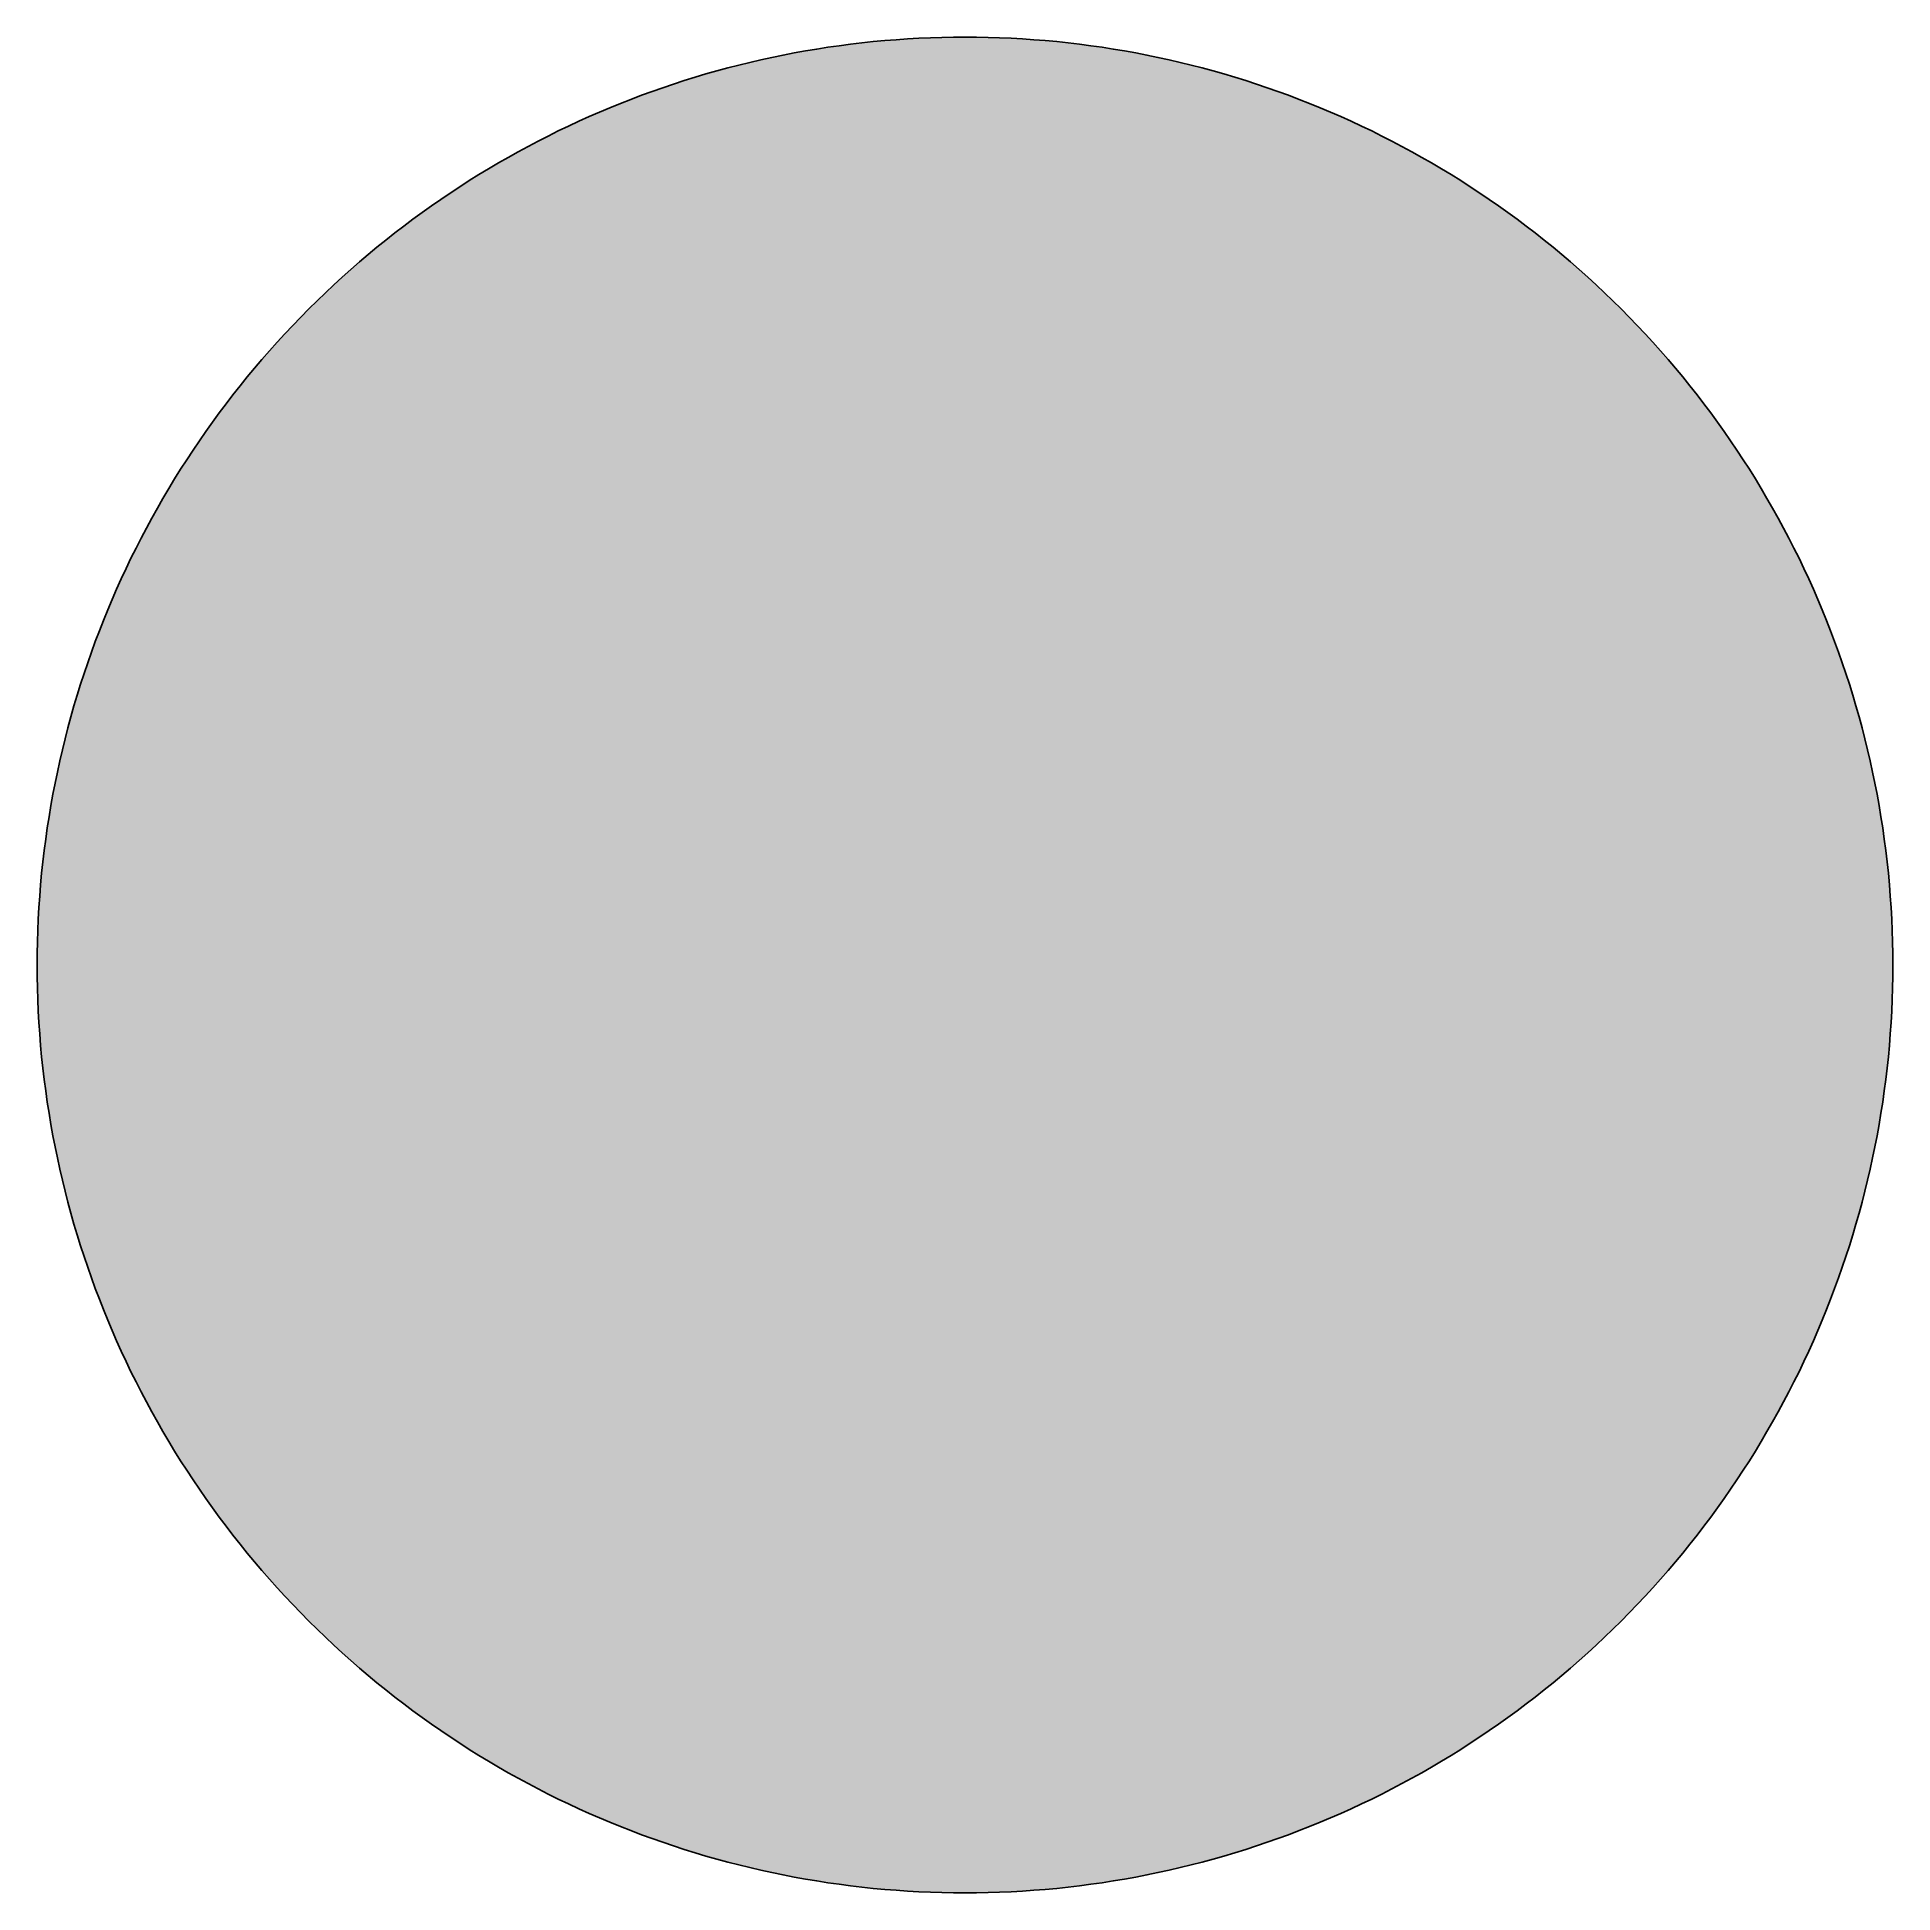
# Model space of a CAD drawing. Header units: millimetres. Extents: x 0 to 212, y 0 to 212.
import ezdxf

# ---------------------------------------------------------------- set-up
doc = ezdxf.new("R2010")
doc.units = ezdxf.units.MM

msp = doc.modelspace()

# ---------------------------------------------------------------- hatches: boundary and pattern name
msp.add_hatch(color=254).paths.add_polyline_path([(211.7189, 105.8869), (211.709, 107.2007), (211.6861, 108.5139), (211.6455, 109.8245), (211.5871, 111.1326), (211.5134, 112.4407), (211.4245, 113.7437), (211.3204, 115.0468), (211.201, 116.3447), (211.0638, 117.6426), (210.9114, 118.9355), (210.7413, 120.2258), (210.5584, 121.5136), (210.3577, 122.7988), (210.1418, 124.079), (209.9107, 125.3566), (209.6643, 126.6292), (209.4027, 127.8992), (209.1258, 129.1641), (208.8337, 130.4239), (208.5264, 131.6812), (208.2038, 132.936), (207.866, 134.1831), (207.5104, 135.4277), (207.1421, 136.6647), (206.7611, 137.8991), (206.3623, 139.1285), (205.9483, 140.3502), (205.5216, 141.5694), (205.0771, 142.781), (204.6199, 143.9901), (204.1474, 145.1915), (203.6623, 146.3853), (203.1619, 147.574), (202.6463, 148.7576), (202.1154, 149.9362), (201.5693, 151.1046), (201.0105, 152.2705), (200.439, 153.4262), (199.8523, 154.5768), (199.2503, 155.7198), (198.6356, 156.8577), (198.0057, 157.9855), (197.3605, 159.1081), (196.7052, 160.2232), (196.0321, 161.3281), (195.3489, 162.4279), (194.6504, 163.5176), (193.9366, 164.6022), (193.2102, 165.6766), (192.471, 166.7434), (191.7167, 167.8), (190.9521, 168.849), (190.1698, 169.8904), (189.3773, 170.9217), (188.5696, 171.9428), (187.7517, 172.9562), (186.9161, 173.9621), (186.0702, 174.9552), (185.2117, 175.9407), (184.338, 176.9161), (183.454, 177.8838), (182.5549, 178.8389), (181.643, 179.7837), (180.721, 180.7185), (179.7837, 181.643), (178.8389, 182.5549), (177.8838, 183.454), (176.9161, 184.338), (175.9407, 185.2117), (174.9552, 186.0702), (173.9621, 186.9161), (172.9562, 187.7492), (171.9428, 188.5696), (170.9217, 189.3773), (169.8904, 190.1698), (168.849, 190.9496), (167.8, 191.7167), (166.7408, 192.471), (165.6766, 193.2102), (164.6022, 193.9366), (163.5176, 194.6504), (162.4279, 195.3489), (161.3281, 196.0321), (160.2232, 196.7052), (159.1081, 197.3631), (157.9855, 198.0057), (156.8577, 198.6356), (155.7198, 199.2503), (154.5768, 199.8523), (153.4262, 200.439), (152.2705, 201.0131), (151.1046, 201.5719), (149.9362, 202.1154), (148.7576, 202.6463), (147.574, 203.1619), (146.3853, 203.6623), (145.1889, 204.15), (143.9875, 204.6199), (142.781, 205.0796), (141.5694, 205.5216), (140.3502, 205.9483), (139.1285, 206.3623), (137.8991, 206.7611), (136.6647, 207.1446), (135.4252, 207.5129), (134.1831, 207.866), (132.9334, 208.2038), (131.6812, 208.5264), (130.4239, 208.8337), (129.1641, 209.1284), (127.8966, 209.4052), (126.6292, 209.6668), (125.3541, 209.9132), (124.0765, 210.1444), (122.7963, 210.3603), (121.5136, 210.5584), (120.2258, 210.7438), (118.9355, 210.9114), (117.6401, 211.0638), (116.3447, 211.201), (115.0468, 211.3229), (113.7437, 211.4271), (112.4382, 211.516), (111.1326, 211.5896), (109.8245, 211.6455), (108.5113, 211.6861), (107.1982, 211.7115), (105.885, 211.7192), (104.5693, 211.7115), (103.2561, 211.6861), (101.9454, 211.6455), (100.6373, 211.5896), (99.3292, 211.516), (98.0262, 211.4271), (96.7232, 211.3229), (95.4253, 211.201), (94.1273, 211.0638), (92.8345, 210.9114), (91.5441, 210.7438), (90.2564, 210.5584), (88.9711, 210.3603), (87.691, 210.1444), (86.4133, 209.9132), (85.1408, 209.6668), (83.8708, 209.4052), (82.6059, 209.1284), (81.346, 208.8337), (80.0887, 208.5264), (78.834, 208.2038), (77.5868, 207.866), (76.3422, 207.5129), (75.1053, 207.1446), (73.8708, 206.7611), (72.6415, 206.3623), (71.4197, 205.9483), (70.2005, 205.5216), (68.9889, 205.0796), (67.7799, 204.6199), (66.5785, 204.15), (65.3847, 203.6623), (64.196, 203.1619), (63.0123, 202.6463), (61.8338, 202.1154), (60.6628, 201.5719), (59.4995, 201.0131), (58.3438, 200.439), (57.1932, 199.8523), (56.0502, 199.2503), (54.9123, 198.6356), (53.7845, 198.0057), (52.6618, 197.3631), (51.5468, 196.7052), (50.4419, 196.0321), (49.342, 195.3489), (48.2524, 194.6504), (47.1678, 193.9366), (46.0934, 193.2102), (45.0266, 192.471), (43.9699, 191.7167), (42.9209, 190.9496), (41.8795, 190.1698), (40.8483, 189.3773), (39.8272, 188.5696), (38.8137, 187.7492), (37.8079, 186.9161), (36.8148, 186.0702), (35.8292, 185.2117), (34.8539, 184.338), (33.8861, 183.454), (32.9311, 182.5549), (31.9862, 181.643), (31.049, 180.7185), (30.1269, 179.7837), (29.2151, 178.8389), (28.3159, 177.8838), (27.432, 176.9161), (26.5582, 175.9407), (25.6997, 174.9552), (24.8539, 173.9621), (24.0208, 172.9562), (23.2004, 171.9428), (22.3926, 170.9217), (21.6002, 169.8904), (20.8204, 168.849), (20.0533, 167.8), (19.2989, 166.7434), (18.5598, 165.6766), (17.8333, 164.6022), (17.1196, 163.5176), (16.4211, 162.4279), (15.7378, 161.3281), (15.0647, 160.2232), (14.4069, 159.1081), (13.7643, 157.9855), (13.1343, 156.8577), (12.5197, 155.7198), (11.9177, 154.5768), (11.3309, 153.4262), (10.7569, 152.2705), (10.1981, 151.1046), (9.6545, 149.9362), (9.1237, 148.7576), (8.6081, 147.574), (8.1077, 146.3853), (7.62, 145.1915), (7.1501, 143.9901), (6.6904, 142.781), (6.2484, 141.5694), (5.8217, 140.3502), (5.4077, 139.1285), (5.0089, 137.8991), (4.6253, 136.6647), (4.257, 135.4277), (3.904, 134.1831), (3.5662, 132.936), (3.2436, 131.6812), (2.9362, 130.4239), (2.6416, 129.1641), (2.3647, 127.8992), (2.1031, 126.6292), (1.8567, 125.3566), (1.6256, 124.079), (1.4097, 122.7988), (1.2116, 121.5136), (1.0262, 120.2258), (0.8585, 118.9355), (0.7061, 117.6426), (0.569, 116.3447), (0.447, 115.0468), (0.3429, 113.7437), (0.254, 112.4407), (0.1803, 111.1326), (0.1245, 109.8245), (0.0838, 108.5139), (0.0584, 107.2007), (0.0508, 105.885), (0.0584, 104.5718), (0.0838, 103.2586), (0.1245, 101.9454), (0.1803, 100.6373), (0.254, 99.3318), (0.3429, 98.0262), (0.447, 96.7232), (0.569, 95.4253), (0.7061, 94.1299), (0.8585, 92.8345), (1.0262, 91.5441), (1.2116, 90.2564), (1.4097, 88.9737), (1.6256, 87.6935), (1.8567, 86.4159), (2.1031, 85.1408), (2.3647, 83.8733), (2.6416, 82.6059), (2.9362, 81.346), (3.2436, 80.0887), (3.5662, 78.8365), (3.904, 77.5868), (4.257, 76.3448), (4.6253, 75.1053), (5.0089, 73.8708), (5.4077, 72.6415), (5.8217, 71.4197), (6.2484, 70.2005), (6.6904, 68.9889), (7.1501, 67.7824), (7.62, 66.581), (8.1077, 65.3847), (8.6081, 64.196), (9.1237, 63.0123), (9.6545, 61.8338), (10.1981, 60.6654), (10.7569, 59.4995), (11.3309, 58.3438), (11.9177, 57.1932), (12.5197, 56.0502), (13.1343, 54.9123), (13.7643, 53.7845), (14.4069, 52.6618), (15.0647, 51.5468), (15.7378, 50.4419), (16.4211, 49.342), (17.1196, 48.2524), (17.8333, 47.1678), (18.5598, 46.0934), (19.2989, 45.0291), (20.0533, 43.9699), (20.8204, 42.9209), (21.6002, 41.8795), (22.3926, 40.8483), (23.2004, 39.8272), (24.0208, 38.8137), (24.8539, 37.8079), (25.6997, 36.8148), (26.5582, 35.8292), (27.432, 34.8539), (28.3159, 33.8861), (29.2151, 32.9311), (30.1269, 31.9862), (31.049, 31.049), (31.9862, 30.1269), (32.9311, 29.2151), (33.8861, 28.3159), (34.8539, 27.432), (35.8292, 26.5582), (36.8148, 25.6997), (37.8079, 24.8539), (38.8137, 24.0182), (39.8272, 23.2004), (40.8483, 22.3926), (41.8795, 21.6002), (42.9209, 20.8178), (43.9699, 20.0533), (45.0266, 19.2989), (46.0934, 18.5598), (47.1678, 17.8333), (48.2524, 17.1196), (49.342, 16.4211), (50.4419, 15.7378), (51.5468, 15.0647), (52.6618, 14.4094), (53.7845, 13.7643), (54.9123, 13.1343), (56.0502, 12.5197), (57.1932, 11.9177), (58.3438, 11.3309), (59.4995, 10.7594), (60.6628, 10.2006), (61.8338, 9.6545), (63.0123, 9.1237), (64.196, 8.6081), (65.3847, 8.1077), (66.5785, 7.6225), (67.7799, 7.1501), (68.9889, 6.6929), (70.2005, 6.2484), (71.4197, 5.8217), (72.6415, 5.4077), (73.8708, 5.0089), (75.1053, 4.6279), (76.3422, 4.2596), (77.5868, 3.904), (78.834, 3.5662), (80.0887, 3.2436), (81.346, 2.9362), (82.6059, 2.6441), (83.8708, 2.3673), (85.1408, 2.1057), (86.4133, 1.8593), (87.691, 1.6281), (88.9711, 1.4122), (90.2564, 1.2116), (91.5441, 1.0287), (92.8345, 0.8585), (94.1273, 0.7061), (95.4253, 0.569), (96.7232, 0.4496), (98.0262, 0.3454), (99.3292, 0.2565), (100.6373, 0.1829), (101.9454, 0.1245), (103.2561, 0.0838), (104.5693, 0.061), (105.885, 0.0533), (107.1982, 0.061), (108.5113, 0.0838), (109.8245, 0.1245), (111.1326, 0.1829), (112.4382, 0.2565), (113.7437, 0.3454), (115.0468, 0.4496), (116.3447, 0.569), (117.6401, 0.7061), (118.9355, 0.8585), (120.2258, 1.0287), (121.5136, 1.2116), (122.7963, 1.4122), (124.0765, 1.6281), (125.3541, 1.8593), (126.6292, 2.1057), (127.8966, 2.3673), (129.1641, 2.6441), (130.4239, 2.9362), (131.6812, 3.2436), (132.9334, 3.5662), (134.1831, 3.904), (135.4252, 4.2596), (136.6647, 4.6279), (137.8991, 5.0089), (139.1285, 5.4077), (140.3502, 5.8217), (141.5694, 6.2484), (142.781, 6.6929), (143.9875, 7.1501), (145.1889, 7.6225), (146.3853, 8.1077), (147.574, 8.6081), (148.7576, 9.1237), (149.9362, 9.6545), (151.1046, 10.2006), (152.2705, 10.7594), (153.4262, 11.3309), (154.5768, 11.9177), (155.7198, 12.5197), (156.8577, 13.1343), (157.9855, 13.7643), (159.1081, 14.4094), (160.2232, 15.0647), (161.3281, 15.7378), (162.4279, 16.4211), (163.5176, 17.1196), (164.6022, 17.8333), (165.6766, 18.5598), (166.7408, 19.2989), (167.8, 20.0533), (168.849, 20.8178), (169.8904, 21.6002), (170.9217, 22.3926), (171.9428, 23.2004), (172.9562, 24.0182), (173.9621, 24.8539), (174.9552, 25.6997), (175.9407, 26.5582), (176.9161, 27.432), (177.8838, 28.3159), (178.8389, 29.2151), (179.7837, 30.1269), (180.721, 31.049), (181.643, 31.9862), (182.5549, 32.9311), (183.454, 33.8861), (184.338, 34.8539), (185.2117, 35.8292), (186.0702, 36.8148), (186.9161, 37.8079), (187.7517, 38.8137), (188.5696, 39.8272), (189.3773, 40.8483), (190.1698, 41.8795), (190.9521, 42.9209), (191.7167, 43.9699), (192.471, 45.0291), (193.2102, 46.0934), (193.9366, 47.1678), (194.6504, 48.2524), (195.3489, 49.342), (196.0321, 50.4419), (196.7052, 51.5468), (197.3605, 52.6618), (198.0057, 53.7845), (198.6356, 54.9123), (199.2503, 56.0502), (199.8523, 57.1932), (200.439, 58.3438), (201.0105, 59.4995), (201.5693, 60.6654), (202.1154, 61.8338), (202.6463, 63.0123), (203.1619, 64.196), (203.6623, 65.3847), (204.1474, 66.581), (204.6199, 67.7824), (205.0771, 68.9889), (205.5216, 70.2005), (205.9483, 71.4197), (206.3623, 72.6415), (206.7611, 73.8708), (207.1421, 75.1053), (207.5104, 76.3448), (207.866, 77.5868), (208.2038, 78.8365), (208.5264, 80.0887), (208.8337, 81.346), (209.1258, 82.6059), (209.4027, 83.8733), (209.6643, 85.1408), (209.9107, 86.4159), (210.1418, 87.6935), (210.3577, 88.9737), (210.5584, 90.2564), (210.7413, 91.5441), (210.9114, 92.8345), (211.0638, 94.1299), (211.201, 95.4253), (211.3204, 96.7232), (211.4245, 98.0262), (211.5134, 99.3318), (211.5871, 100.6373), (211.6455, 101.9454), (211.6861, 103.2586), (211.709, 104.5718), (211.7166, 105.885)])
h = msp.add_hatch(color=22)
edge = h.paths.add_edge_path()
edge.add_line((206.4272, 105.8869), (206.4182, 107.1347))
edge.add_line((206.4182, 107.1347), (206.3953, 108.3818))
edge.add_line((206.3953, 108.3818), (206.3572, 109.6264))
edge.add_line((206.3572, 109.6264), (206.3013, 110.871))
edge.add_line((206.3013, 110.871), (206.2328, 112.1131))
edge.add_line((206.2328, 112.1131), (206.1489, 113.3526))
edge.add_line((206.1489, 113.3526), (206.0499, 114.5896))
edge.add_line((206.0499, 114.5896), (205.933, 115.824))
edge.add_line((205.933, 115.824), (205.8035, 117.0534))
edge.add_line((205.8035, 117.0534), (205.6587, 118.2827))
edge.add_line((205.6587, 118.2827), (205.4987, 119.5095))
edge.add_line((205.4987, 119.5095), (205.3234, 120.7313))
edge.add_line((205.3234, 120.7313), (205.1355, 121.953))
edge.add_line((205.1355, 121.953), (204.9297, 123.1697))
edge.add_line((204.9297, 123.1697), (204.7113, 124.3813))
edge.add_line((204.7113, 124.3813), (204.4776, 125.5928))
edge.add_line((204.4776, 125.5928), (204.2287, 126.7968))
edge.add_line((204.2287, 126.7968), (203.9645, 128.0008))
edge.add_line((203.9645, 128.0008), (203.6877, 129.1971))
edge.add_line((203.6877, 129.1971), (203.393, 130.3934))
edge.add_line((203.393, 130.3934), (203.0882, 131.5822))
edge.add_line((203.0882, 131.5822), (202.7657, 132.7683))
edge.add_line((202.7657, 132.7683), (202.4304, 133.9494))
edge.add_line((202.4304, 133.9494), (202.0799, 135.1255))
edge.add_line((202.0799, 135.1255), (201.7166, 136.2989))
edge.add_line((201.7166, 136.2989), (201.3382, 137.4648))
edge.add_line((201.3382, 137.4648), (200.9445, 138.6281))
edge.add_line((200.9445, 138.6281), (200.5381, 139.7864))
edge.add_line((200.5381, 139.7864), (200.119, 140.937))
edge.add_line((200.119, 140.937), (199.6846, 142.0851))
edge.add_line((199.6846, 142.0851), (199.2351, 143.2255))
edge.add_line((199.2351, 143.2255), (198.7728, 144.3609))
edge.add_line((198.7728, 144.3609), (198.2978, 145.4912))
edge.add_line((198.2978, 145.4912), (197.8076, 146.6139))
edge.add_line((197.8076, 146.6139), (197.3047, 147.734))
edge.add_line((197.3047, 147.734), (196.7865, 148.844))
edge.add_line((196.7865, 148.844), (196.2556, 149.9514))
edge.add_line((196.2556, 149.9514), (195.7121, 151.0513))
edge.add_line((195.7121, 151.0513), (195.1533, 152.1435))
edge.add_line((195.1533, 152.1435), (194.5818, 153.2306))
edge.add_line((194.5818, 153.2306), (193.9976, 154.3101))
edge.add_line((193.9976, 154.3101), (193.4007, 155.382))
edge.add_line((193.4007, 155.382), (192.7885, 156.4462))
edge.add_line((192.7885, 156.4462), (192.1637, 157.5054))
edge.add_line((192.1637, 157.5054), (191.5262, 158.557))
edge.add_line((191.5262, 158.557), (190.8759, 159.6009))
edge.add_line((190.8759, 159.6009), (190.2104, 160.6372))
edge.add_line((190.2104, 160.6372), (189.5348, 161.6659))
edge.add_line((189.5348, 161.6659), (188.8439, 162.687))
edge.add_line((188.8439, 162.687), (188.1429, 163.7005))
edge.add_line((188.1429, 163.7005), (187.4266, 164.7038))
edge.add_line((187.4266, 164.7038), (186.6976, 165.702))
edge.add_line((186.6976, 165.702), (185.9559, 166.69))
edge.add_line((185.9559, 166.69), (185.2041, 167.6705))
edge.add_line((185.2041, 167.6705), (184.437, 168.6408))
edge.add_line((184.437, 168.6408), (183.6572, 169.6034))
edge.add_line((183.6572, 169.6034), (182.8673, 170.5585))
edge.add_line((182.8673, 170.5585), (182.0621, 171.5033))
edge.add_line((182.0621, 171.5033), (181.2468, 172.4381))
edge.add_line((181.2468, 172.4381), (180.4162, 173.3652))
edge.add_line((180.4162, 173.3652), (179.5755, 174.2846))
edge.add_line((179.5755, 174.2846), (178.722, 175.1914))
edge.add_line((178.722, 175.1914), (177.8559, 176.0906))
edge.add_line((177.8559, 176.0906), (176.9796, 176.9796))
edge.add_line((176.9796, 176.9796), (176.0906, 177.8559))
edge.add_line((176.0906, 177.8559), (175.1914, 178.722))
edge.add_line((175.1914, 178.722), (174.2846, 179.5755))
edge.add_line((174.2846, 179.5755), (173.3652, 180.4162))
edge.add_line((173.3652, 180.4162), (172.4381, 181.2442))
edge.add_line((172.4381, 181.2442), (171.5033, 182.0621))
edge.add_line((171.5033, 182.0621), (170.5585, 182.8648))
edge.add_line((170.5585, 182.8648), (169.6034, 183.6572))
edge.add_line((169.6034, 183.6572), (168.6408, 184.437))
edge.add_line((168.6408, 184.437), (167.6705, 185.2041))
edge.add_line((167.6705, 185.2041), (166.69, 185.9559))
edge.add_line((166.69, 185.9559), (165.702, 186.6976))
edge.add_line((165.702, 186.6976), (164.7038, 187.4266))
edge.add_line((164.7038, 187.4266), (163.7005, 188.1429))
edge.add_line((163.7005, 188.1429), (162.687, 188.8439))
edge.add_line((162.687, 188.8439), (161.6659, 189.5348))
edge.add_line((161.6659, 189.5348), (160.6372, 190.2104))
edge.add_line((160.6372, 190.2104), (159.6009, 190.8759))
edge.add_line((159.6009, 190.8759), (158.557, 191.5262))
edge.add_line((158.557, 191.5262), (157.5054, 192.1637))
edge.add_line((157.5054, 192.1637), (156.4462, 192.7885))
edge.add_line((156.4462, 192.7885), (155.382, 193.4007))
edge.add_line((155.382, 193.4007), (154.3075, 193.9976))
edge.add_line((154.3075, 193.9976), (153.228, 194.5818))
edge.add_line((153.228, 194.5818), (152.1435, 195.1533))
edge.add_line((152.1435, 195.1533), (151.0487, 195.7121))
edge.add_line((151.0487, 195.7121), (149.9514, 196.2556))
edge.add_line((149.9514, 196.2556), (148.844, 196.7865))
edge.add_line((148.844, 196.7865), (147.734, 197.3047))
edge.add_line((147.734, 197.3047), (146.6139, 197.8076))
edge.add_line((146.6139, 197.8076), (145.4912, 198.2978))
edge.add_line((145.4912, 198.2978), (144.3609, 198.7728))
edge.add_line((144.3609, 198.7728), (143.2255, 199.2351))
edge.add_line((143.2255, 199.2351), (142.0825, 199.6846))
edge.add_line((142.0825, 199.6846), (140.937, 200.119))
edge.add_line((140.937, 200.119), (139.7838, 200.5406))
edge.add_line((139.7838, 200.5406), (138.6281, 200.947))
edge.add_line((138.6281, 200.947), (137.4648, 201.3382))
edge.add_line((137.4648, 201.3382), (136.2989, 201.7166))
edge.add_line((136.2989, 201.7166), (135.1255, 202.0824))
edge.add_line((135.1255, 202.0824), (133.9494, 202.4304))
edge.add_line((133.9494, 202.4304), (132.7683, 202.7657))
edge.add_line((132.7683, 202.7657), (131.5822, 203.0882))
edge.add_line((131.5822, 203.0882), (130.3909, 203.3956))
edge.add_line((130.3909, 203.3956), (129.1971, 203.6877))
edge.add_line((129.1971, 203.6877), (127.9982, 203.9645))
edge.add_line((127.9982, 203.9645), (126.7968, 204.2287))
edge.add_line((126.7968, 204.2287), (125.5903, 204.4776))
edge.add_line((125.5903, 204.4776), (124.3813, 204.7113))
edge.add_line((124.3813, 204.7113), (123.1671, 204.9323))
edge.add_line((123.1671, 204.9323), (121.9505, 205.1355))
edge.add_line((121.9505, 205.1355), (120.7313, 205.326))
edge.add_line((120.7313, 205.326), (119.5095, 205.5012))
edge.add_line((119.5095, 205.5012), (118.2827, 205.6613))
edge.add_line((118.2827, 205.6613), (117.0534, 205.806))
edge.add_line((117.0534, 205.806), (115.8215, 205.9356))
edge.add_line((115.8215, 205.9356), (114.587, 206.0499))
edge.add_line((114.587, 206.0499), (113.35, 206.1489))
edge.add_line((113.35, 206.1489), (112.1105, 206.2353))
edge.add_line((112.1105, 206.2353), (110.871, 206.3039))
edge.add_line((110.871, 206.3039), (109.6264, 206.3572))
edge.add_line((109.6264, 206.3572), (108.3818, 206.3953))
edge.add_line((108.3818, 206.3953), (107.1347, 206.4207))
edge.add_line((107.1347, 206.4207), (105.885, 206.4283))
edge.add_line((105.885, 206.4283), (104.6353, 206.4207))
edge.add_line((104.6353, 206.4207), (103.3882, 206.3953))
edge.add_line((103.3882, 206.3953), (102.1436, 206.3572))
edge.add_line((102.1436, 206.3572), (100.899, 206.3039))
edge.add_line((100.899, 206.3039), (99.6569, 206.2353))
edge.add_line((99.6569, 206.2353), (98.4174, 206.1489))
edge.add_line((98.4174, 206.1489), (97.1804, 206.0499))
edge.add_line((97.1804, 206.0499), (95.946, 205.9356))
edge.add_line((95.946, 205.9356), (94.7166, 205.806))
edge.add_line((94.7166, 205.806), (93.4872, 205.6613))
edge.add_line((93.4872, 205.6613), (92.2604, 205.5012))
edge.add_line((92.2604, 205.5012), (91.0387, 205.326))
edge.add_line((91.0387, 205.326), (89.8169, 205.1355))
edge.add_line((89.8169, 205.1355), (88.6003, 204.9323))
edge.add_line((88.6003, 204.9323), (87.3887, 204.7113))
edge.add_line((87.3887, 204.7113), (86.1771, 204.4776))
edge.add_line((86.1771, 204.4776), (84.9732, 204.2287))
edge.add_line((84.9732, 204.2287), (83.7692, 203.9645))
edge.add_line((83.7692, 203.9645), (82.5729, 203.6877))
edge.add_line((82.5729, 203.6877), (81.3765, 203.3956))
edge.add_line((81.3765, 203.3956), (80.1878, 203.0882))
edge.add_line((80.1878, 203.0882), (79.0016, 202.7657))
edge.add_line((79.0016, 202.7657), (77.8205, 202.4304))
edge.add_line((77.8205, 202.4304), (76.6445, 202.0824))
edge.add_line((76.6445, 202.0824), (75.471, 201.7166))
edge.add_line((75.471, 201.7166), (74.3052, 201.3382))
edge.add_line((74.3052, 201.3382), (73.1418, 200.947))
edge.add_line((73.1418, 200.947), (71.9836, 200.5406))
edge.add_line((71.9836, 200.5406), (70.833, 200.119))
edge.add_line((70.833, 200.119), (69.6849, 199.6846))
edge.add_line((69.6849, 199.6846), (68.5444, 199.2351))
edge.add_line((68.5444, 199.2351), (67.4091, 198.7728))
edge.add_line((67.4091, 198.7728), (66.2788, 198.2978))
edge.add_line((66.2788, 198.2978), (65.1561, 197.8076))
edge.add_line((65.1561, 197.8076), (64.0359, 197.3047))
edge.add_line((64.0359, 197.3047), (62.926, 196.7865))
edge.add_line((62.926, 196.7865), (61.8185, 196.2556))
edge.add_line((61.8185, 196.2556), (60.7187, 195.7121))
edge.add_line((60.7187, 195.7121), (59.6265, 195.1533))
edge.add_line((59.6265, 195.1533), (58.5394, 194.5818))
edge.add_line((58.5394, 194.5818), (57.4599, 193.9976))
edge.add_line((57.4599, 193.9976), (56.388, 193.4007))
edge.add_line((56.388, 193.4007), (55.3237, 192.7885))
edge.add_line((55.3237, 192.7885), (54.2646, 192.1637))
edge.add_line((54.2646, 192.1637), (53.213, 191.5262))
edge.add_line((53.213, 191.5262), (52.1691, 190.8759))
edge.add_line((52.1691, 190.8759), (51.1327, 190.2104))
edge.add_line((51.1327, 190.2104), (50.104, 189.5348))
edge.add_line((50.104, 189.5348), (49.083, 188.8439))
edge.add_line((49.083, 188.8439), (48.0695, 188.1429))
edge.add_line((48.0695, 188.1429), (47.0662, 187.4266))
edge.add_line((47.0662, 187.4266), (46.068, 186.6976))
edge.add_line((46.068, 186.6976), (45.0799, 185.9559))
edge.add_line((45.0799, 185.9559), (44.0995, 185.2041))
edge.add_line((44.0995, 185.2041), (43.1292, 184.437))
edge.add_line((43.1292, 184.437), (42.1665, 183.6572))
edge.add_line((42.1665, 183.6572), (41.2115, 182.8648))
edge.add_line((41.2115, 182.8648), (40.2666, 182.0621))
edge.add_line((40.2666, 182.0621), (39.3319, 181.2442))
edge.add_line((39.3319, 181.2442), (38.4048, 180.4162))
edge.add_line((38.4048, 180.4162), (37.4853, 179.5755))
edge.add_line((37.4853, 179.5755), (36.5785, 178.722))
edge.add_line((36.5785, 178.722), (35.6794, 177.8559))
edge.add_line((35.6794, 177.8559), (34.7904, 176.9796))
edge.add_line((34.7904, 176.9796), (33.9141, 176.0906))
edge.add_line((33.9141, 176.0906), (33.0479, 175.1914))
edge.add_line((33.0479, 175.1914), (32.1945, 174.2846))
edge.add_line((32.1945, 174.2846), (31.3538, 173.3652))
edge.add_line((31.3538, 173.3652), (30.5257, 172.4381))
edge.add_line((30.5257, 172.4381), (29.7078, 171.5033))
edge.add_line((29.7078, 171.5033), (28.9052, 170.5585))
edge.add_line((28.9052, 170.5585), (28.1127, 169.6034))
edge.add_line((28.1127, 169.6034), (27.3329, 168.6408))
edge.add_line((27.3329, 168.6408), (26.5659, 167.6705))
edge.add_line((26.5659, 167.6705), (25.814, 166.69))
edge.add_line((25.814, 166.69), (25.0723, 165.702))
edge.add_line((25.0723, 165.702), (24.3434, 164.7038))
edge.add_line((24.3434, 164.7038), (23.6271, 163.7005))
edge.add_line((23.6271, 163.7005), (22.926, 162.687))
edge.add_line((22.926, 162.687), (22.2352, 161.6659))
edge.add_line((22.2352, 161.6659), (21.5595, 160.6372))
edge.add_line((21.5595, 160.6372), (20.894, 159.6009))
edge.add_line((20.894, 159.6009), (20.2438, 158.557))
edge.add_line((20.2438, 158.557), (19.6063, 157.5054))
edge.add_line((19.6063, 157.5054), (18.9814, 156.4462))
edge.add_line((18.9814, 156.4462), (18.3693, 155.382))
edge.add_line((18.3693, 155.382), (17.7724, 154.3101))
edge.add_line((17.7724, 154.3101), (17.1882, 153.2306))
edge.add_line((17.1882, 153.2306), (16.6167, 152.1435))
edge.add_line((16.6167, 152.1435), (16.0579, 151.0513))
edge.add_line((16.0579, 151.0513), (15.5143, 149.9514))
edge.add_line((15.5143, 149.9514), (14.9835, 148.844))
edge.add_line((14.9835, 148.844), (14.4653, 147.734))
edge.add_line((14.4653, 147.734), (13.9624, 146.6139))
edge.add_line((13.9624, 146.6139), (13.4722, 145.4912))
edge.add_line((13.4722, 145.4912), (12.9972, 144.3609))
edge.add_line((12.9972, 144.3609), (12.5349, 143.2255))
edge.add_line((12.5349, 143.2255), (12.0853, 142.0851))
edge.add_line((12.0853, 142.0851), (11.651, 140.937))
edge.add_line((11.651, 140.937), (11.2293, 139.7864))
edge.add_line((11.2293, 139.7864), (10.8229, 138.6281))
edge.add_line((10.8229, 138.6281), (10.4318, 137.4648))
edge.add_line((10.4318, 137.4648), (10.0533, 136.2989))
edge.add_line((10.0533, 136.2989), (9.6876, 135.1255))
edge.add_line((9.6876, 135.1255), (9.3396, 133.9494))
edge.add_line((9.3396, 133.9494), (9.0043, 132.7683))
edge.add_line((9.0043, 132.7683), (8.6817, 131.5822))
edge.add_line((8.6817, 131.5822), (8.3744, 130.3934))
edge.add_line((8.3744, 130.3934), (8.0823, 129.1971))
edge.add_line((8.0823, 129.1971), (7.8054, 128.0008))
edge.add_line((7.8054, 128.0008), (7.5413, 126.7968))
edge.add_line((7.5413, 126.7968), (7.2923, 125.5928))
edge.add_line((7.2923, 125.5928), (7.0587, 124.3813))
edge.add_line((7.0587, 124.3813), (6.8377, 123.1697))
edge.add_line((6.8377, 123.1697), (6.6345, 121.953))
edge.add_line((6.6345, 121.953), (6.444, 120.7313))
edge.add_line((6.444, 120.7313), (6.2687, 119.5095))
edge.add_line((6.2687, 119.5095), (6.1087, 118.2827))
edge.add_line((6.1087, 118.2827), (5.9639, 117.0534))
edge.add_line((5.9639, 117.0534), (5.8344, 115.824))
edge.add_line((5.8344, 115.824), (5.7201, 114.5896))
edge.add_line((5.7201, 114.5896), (5.621, 113.3526))
edge.add_line((5.621, 113.3526), (5.5347, 112.1131))
edge.add_line((5.5347, 112.1131), (5.4661, 110.871))
edge.add_line((5.4661, 110.871), (5.4127, 109.6264))
edge.add_line((5.4127, 109.6264), (5.3746, 108.3818))
edge.add_line((5.3746, 108.3818), (5.3492, 107.1347))
edge.add_line((5.3492, 107.1347), (5.3416, 105.885))
edge.add_line((5.3416, 105.885), (5.3492, 104.6353))
edge.add_line((5.3492, 104.6353), (5.3746, 103.3882))
edge.add_line((5.3746, 103.3882), (5.4127, 102.1436))
edge.add_line((5.4127, 102.1436), (5.4661, 100.899))
edge.add_line((5.4661, 100.899), (5.5347, 99.6594))
edge.add_line((5.5347, 99.6594), (5.621, 98.4199))
edge.add_line((5.621, 98.4199), (5.7201, 97.1829))
edge.add_line((5.7201, 97.1829), (5.8344, 95.9485))
edge.add_line((5.8344, 95.9485), (5.9639, 94.7166))
edge.add_line((5.9639, 94.7166), (6.1087, 93.4872))
edge.add_line((6.1087, 93.4872), (6.2687, 92.2604))
edge.add_line((6.2687, 92.2604), (6.444, 91.0387))
edge.add_line((6.444, 91.0387), (6.6345, 89.8195))
edge.add_line((6.6345, 89.8195), (6.8377, 88.6028))
edge.add_line((6.8377, 88.6028), (7.0587, 87.3887))
edge.add_line((7.0587, 87.3887), (7.2923, 86.1797))
edge.add_line((7.2923, 86.1797), (7.5413, 84.9732))
edge.add_line((7.5413, 84.9732), (7.8054, 83.7717))
edge.add_line((7.8054, 83.7717), (8.0823, 82.5729))
edge.add_line((8.0823, 82.5729), (8.3744, 81.3791))
edge.add_line((8.3744, 81.3791), (8.6817, 80.1878))
edge.add_line((8.6817, 80.1878), (9.0043, 79.0016))
edge.add_line((9.0043, 79.0016), (9.3396, 77.8205))
edge.add_line((9.3396, 77.8205), (9.6876, 76.6445))
edge.add_line((9.6876, 76.6445), (10.0533, 75.471))
edge.add_line((10.0533, 75.471), (10.4318, 74.3052))
edge.add_line((10.4318, 74.3052), (10.8229, 73.1418))
edge.add_line((10.8229, 73.1418), (11.2293, 71.9861))
edge.add_line((11.2293, 71.9861), (11.651, 70.833))
edge.add_line((11.651, 70.833), (12.0853, 69.6874))
edge.add_line((12.0853, 69.6874), (12.5349, 68.5444))
edge.add_line((12.5349, 68.5444), (12.9972, 67.4091))
edge.add_line((12.9972, 67.4091), (13.4722, 66.2788))
edge.add_line((13.4722, 66.2788), (13.9624, 65.1561))
edge.add_line((13.9624, 65.1561), (14.4653, 64.0359))
edge.add_line((14.4653, 64.0359), (14.9835, 62.926))
edge.add_line((14.9835, 62.926), (15.5143, 61.8185))
edge.add_line((15.5143, 61.8185), (16.0579, 60.7212))
edge.add_line((16.0579, 60.7212), (16.6167, 59.6265))
edge.add_line((16.6167, 59.6265), (17.1882, 58.5419))
edge.add_line((17.1882, 58.5419), (17.7724, 57.4624))
edge.add_line((17.7724, 57.4624), (18.3693, 56.388))
edge.add_line((18.3693, 56.388), (18.9814, 55.3237))
edge.add_line((18.9814, 55.3237), (19.6063, 54.2646))
edge.add_line((19.6063, 54.2646), (20.2438, 53.213))
edge.add_line((20.2438, 53.213), (20.894, 52.1691))
edge.add_line((20.894, 52.1691), (21.5595, 51.1327))
edge.add_line((21.5595, 51.1327), (22.2352, 50.104))
edge.add_line((22.2352, 50.104), (22.926, 49.083))
edge.add_line((22.926, 49.083), (23.6271, 48.0695))
edge.add_line((23.6271, 48.0695), (24.3434, 47.0662))
edge.add_line((24.3434, 47.0662), (25.0723, 46.068))
edge.add_line((25.0723, 46.068), (25.814, 45.0799))
edge.add_line((25.814, 45.0799), (26.5659, 44.0995))
edge.add_line((26.5659, 44.0995), (27.3329, 43.1292))
edge.add_line((27.3329, 43.1292), (28.1127, 42.1665))
edge.add_line((28.1127, 42.1665), (28.9052, 41.2115))
edge.add_line((28.9052, 41.2115), (29.7078, 40.2666))
edge.add_line((29.7078, 40.2666), (30.5257, 39.3319))
edge.add_line((30.5257, 39.3319), (31.3538, 38.4048))
edge.add_line((31.3538, 38.4048), (32.1945, 37.4853))
edge.add_line((32.1945, 37.4853), (33.0479, 36.5785))
edge.add_line((33.0479, 36.5785), (33.9141, 35.6794))
edge.add_line((33.9141, 35.6794), (34.7904, 34.7904))
edge.add_line((34.7904, 34.7904), (35.6794, 33.9141))
edge.add_line((35.6794, 33.9141), (36.5785, 33.0479))
edge.add_line((36.5785, 33.0479), (37.4853, 32.1945))
edge.add_line((37.4853, 32.1945), (38.4048, 31.3538))
edge.add_line((38.4048, 31.3538), (39.3319, 30.5232))
edge.add_line((39.3319, 30.5232), (40.2666, 29.7078))
edge.add_line((40.2666, 29.7078), (41.2115, 28.9027))
edge.add_line((41.2115, 28.9027), (42.1665, 28.1127))
edge.add_line((42.1665, 28.1127), (43.1292, 27.3329))
edge.add_line((43.1292, 27.3329), (44.0995, 26.5659))
edge.add_line((44.0995, 26.5659), (45.0799, 25.814))
edge.add_line((45.0799, 25.814), (46.068, 25.0723))
edge.add_line((46.068, 25.0723), (47.0662, 24.3434))
edge.add_line((47.0662, 24.3434), (48.0695, 23.6271))
edge.add_line((48.0695, 23.6271), (49.083, 22.926))
edge.add_line((49.083, 22.926), (50.104, 22.2352))
edge.add_line((50.104, 22.2352), (51.1327, 21.5595))
edge.add_line((51.1327, 21.5595), (52.1691, 20.894))
edge.add_line((52.1691, 20.894), (53.213, 20.2438))
edge.add_line((53.213, 20.2438), (54.2646, 19.6063))
edge.add_line((54.2646, 19.6063), (55.3237, 18.9814))
edge.add_line((55.3237, 18.9814), (56.388, 18.3693))
edge.add_line((56.388, 18.3693), (57.4599, 17.7724))
edge.add_line((57.4599, 17.7724), (58.5394, 17.1882))
edge.add_line((58.5394, 17.1882), (59.6265, 16.6167))
edge.add_line((59.6265, 16.6167), (60.7187, 16.0579))
edge.add_line((60.7187, 16.0579), (61.8185, 15.5143))
edge.add_line((61.8185, 15.5143), (62.926, 14.9835))
edge.add_line((62.926, 14.9835), (64.0359, 14.4653))
edge.add_line((64.0359, 14.4653), (65.1561, 13.9624))
edge.add_line((65.1561, 13.9624), (66.2788, 13.4722))
edge.add_line((66.2788, 13.4722), (67.4091, 12.9972))
edge.add_line((67.4091, 12.9972), (68.5444, 12.5349))
edge.add_line((68.5444, 12.5349), (69.6849, 12.0853))
edge.add_line((69.6849, 12.0853), (70.833, 11.651))
edge.add_line((70.833, 11.651), (71.9836, 11.2319))
edge.add_line((71.9836, 11.2319), (73.1418, 10.8255))
edge.add_line((73.1418, 10.8255), (74.3052, 10.4318))
edge.add_line((74.3052, 10.4318), (75.471, 10.0533))
edge.add_line((75.471, 10.0533), (76.6445, 9.6901))
edge.add_line((76.6445, 9.6901), (77.8205, 9.3396))
edge.add_line((77.8205, 9.3396), (79.0016, 9.0043))
edge.add_line((79.0016, 9.0043), (80.1878, 8.6817))
edge.add_line((80.1878, 8.6817), (81.3765, 8.3769))
edge.add_line((81.3765, 8.3769), (82.5729, 8.0823))
edge.add_line((82.5729, 8.0823), (83.7692, 7.8054))
edge.add_line((83.7692, 7.8054), (84.9732, 7.5413))
edge.add_line((84.9732, 7.5413), (86.1771, 7.2923))
edge.add_line((86.1771, 7.2923), (87.3887, 7.0587))
edge.add_line((87.3887, 7.0587), (88.6003, 6.8402))
edge.add_line((88.6003, 6.8402), (89.8169, 6.6345))
edge.add_line((89.8169, 6.6345), (91.0387, 6.4465))
edge.add_line((91.0387, 6.4465), (92.2604, 6.2713))
edge.add_line((92.2604, 6.2713), (93.4872, 6.1112))
edge.add_line((93.4872, 6.1112), (94.7166, 5.9665))
edge.add_line((94.7166, 5.9665), (95.946, 5.8369))
edge.add_line((95.946, 5.8369), (97.1804, 5.7201))
edge.add_line((97.1804, 5.7201), (98.4174, 5.621))
edge.add_line((98.4174, 5.621), (99.6569, 5.5372))
edge.add_line((99.6569, 5.5372), (100.899, 5.4686))
edge.add_line((100.899, 5.4686), (102.1436, 5.4127))
edge.add_line((102.1436, 5.4127), (103.3882, 5.3746))
edge.add_line((103.3882, 5.3746), (104.6353, 5.3518))
edge.add_line((104.6353, 5.3518), (105.885, 5.3442))
edge.add_line((105.885, 5.3442), (107.1347, 5.3518))
edge.add_line((107.1347, 5.3518), (108.3818, 5.3746))
edge.add_line((108.3818, 5.3746), (109.6264, 5.4127))
edge.add_line((109.6264, 5.4127), (110.871, 5.4686))
edge.add_line((110.871, 5.4686), (112.1105, 5.5372))
edge.add_line((112.1105, 5.5372), (113.35, 5.621))
edge.add_line((113.35, 5.621), (114.587, 5.7201))
edge.add_line((114.587, 5.7201), (115.8215, 5.8369))
edge.add_line((115.8215, 5.8369), (117.0534, 5.9665))
edge.add_line((117.0534, 5.9665), (118.2827, 6.1112))
edge.add_line((118.2827, 6.1112), (119.5095, 6.2713))
edge.add_line((119.5095, 6.2713), (120.7313, 6.4465))
edge.add_line((120.7313, 6.4465), (121.9505, 6.6345))
edge.add_line((121.9505, 6.6345), (123.1671, 6.8402))
edge.add_line((123.1671, 6.8402), (124.3813, 7.0587))
edge.add_line((124.3813, 7.0587), (125.5903, 7.2923))
edge.add_line((125.5903, 7.2923), (126.7968, 7.5413))
edge.add_line((126.7968, 7.5413), (127.9982, 7.8054))
edge.add_line((127.9982, 7.8054), (129.1971, 8.0823))
edge.add_line((129.1971, 8.0823), (130.3909, 8.3769))
edge.add_line((130.3909, 8.3769), (131.5822, 8.6817))
edge.add_line((131.5822, 8.6817), (132.7683, 9.0043))
edge.add_line((132.7683, 9.0043), (133.9494, 9.3396))
edge.add_line((133.9494, 9.3396), (135.1255, 9.6901))
edge.add_line((135.1255, 9.6901), (136.2989, 10.0533))
edge.add_line((136.2989, 10.0533), (137.4648, 10.4318))
edge.add_line((137.4648, 10.4318), (138.6281, 10.8255))
edge.add_line((138.6281, 10.8255), (139.7838, 11.2319))
edge.add_line((139.7838, 11.2319), (140.937, 11.651))
edge.add_line((140.937, 11.651), (142.0825, 12.0853))
edge.add_line((142.0825, 12.0853), (143.2255, 12.5349))
edge.add_line((143.2255, 12.5349), (144.3609, 12.9972))
edge.add_line((144.3609, 12.9972), (145.4912, 13.4722))
edge.add_line((145.4912, 13.4722), (146.6139, 13.9624))
edge.add_line((146.6139, 13.9624), (147.734, 14.4653))
edge.add_line((147.734, 14.4653), (148.844, 14.9835))
edge.add_line((148.844, 14.9835), (149.9514, 15.5143))
edge.add_line((149.9514, 15.5143), (151.0487, 16.0579))
edge.add_line((151.0487, 16.0579), (152.1435, 16.6167))
edge.add_line((152.1435, 16.6167), (153.228, 17.1882))
edge.add_line((153.228, 17.1882), (154.3075, 17.7724))
edge.add_line((154.3075, 17.7724), (155.382, 18.3693))
edge.add_line((155.382, 18.3693), (156.4462, 18.9814))
edge.add_line((156.4462, 18.9814), (157.5054, 19.6063))
edge.add_line((157.5054, 19.6063), (158.557, 20.2438))
edge.add_line((158.557, 20.2438), (159.6009, 20.894))
edge.add_line((159.6009, 20.894), (160.6372, 21.5595))
edge.add_line((160.6372, 21.5595), (161.6659, 22.2352))
edge.add_line((161.6659, 22.2352), (162.687, 22.926))
edge.add_line((162.687, 22.926), (163.7005, 23.6271))
edge.add_line((163.7005, 23.6271), (164.7038, 24.3434))
edge.add_line((164.7038, 24.3434), (165.702, 25.0723))
edge.add_line((165.702, 25.0723), (166.69, 25.814))
edge.add_line((166.69, 25.814), (167.6705, 26.5659))
edge.add_line((167.6705, 26.5659), (168.6408, 27.3329))
edge.add_line((168.6408, 27.3329), (169.6034, 28.1127))
edge.add_line((169.6034, 28.1127), (170.5585, 28.9027))
edge.add_line((170.5585, 28.9027), (171.5033, 29.7078))
edge.add_line((171.5033, 29.7078), (172.4381, 30.5232))
edge.add_line((172.4381, 30.5232), (173.3652, 31.3538))
edge.add_line((173.3652, 31.3538), (174.2846, 32.1945))
edge.add_line((174.2846, 32.1945), (175.1914, 33.0479))
edge.add_line((175.1914, 33.0479), (176.0906, 33.9141))
edge.add_line((176.0906, 33.9141), (176.9796, 34.7904))
edge.add_line((176.9796, 34.7904), (177.8559, 35.6794))
edge.add_line((177.8559, 35.6794), (178.722, 36.5785))
edge.add_line((178.722, 36.5785), (179.5755, 37.4853))
edge.add_line((179.5755, 37.4853), (180.4162, 38.4048))
edge.add_line((180.4162, 38.4048), (181.2468, 39.3319))
edge.add_line((181.2468, 39.3319), (182.0621, 40.2666))
edge.add_line((182.0621, 40.2666), (182.8673, 41.2115))
edge.add_line((182.8673, 41.2115), (183.6572, 42.1665))
edge.add_line((183.6572, 42.1665), (184.437, 43.1292))
edge.add_line((184.437, 43.1292), (185.2041, 44.0995))
edge.add_line((185.2041, 44.0995), (185.9559, 45.0799))
edge.add_line((185.9559, 45.0799), (186.6976, 46.068))
edge.add_line((186.6976, 46.068), (187.4266, 47.0662))
edge.add_line((187.4266, 47.0662), (188.1429, 48.0695))
edge.add_line((188.1429, 48.0695), (188.8439, 49.083))
edge.add_line((188.8439, 49.083), (189.5348, 50.104))
edge.add_line((189.5348, 50.104), (190.2104, 51.1327))
edge.add_line((190.2104, 51.1327), (190.8759, 52.1691))
edge.add_line((190.8759, 52.1691), (191.5262, 53.213))
edge.add_line((191.5262, 53.213), (192.1637, 54.2646))
edge.add_line((192.1637, 54.2646), (192.7885, 55.3237))
edge.add_line((192.7885, 55.3237), (193.4007, 56.388))
edge.add_line((193.4007, 56.388), (193.9976, 57.4624))
edge.add_line((193.9976, 57.4624), (194.5818, 58.5419))
edge.add_line((194.5818, 58.5419), (195.1533, 59.6265))
edge.add_line((195.1533, 59.6265), (195.7121, 60.7212))
edge.add_line((195.7121, 60.7212), (196.2556, 61.8185))
edge.add_line((196.2556, 61.8185), (196.7865, 62.926))
edge.add_line((196.7865, 62.926), (197.3047, 64.0359))
edge.add_line((197.3047, 64.0359), (197.8076, 65.1561))
edge.add_line((197.8076, 65.1561), (198.2978, 66.2788))
edge.add_line((198.2978, 66.2788), (198.7728, 67.4091))
edge.add_line((198.7728, 67.4091), (199.2351, 68.5444))
edge.add_line((199.2351, 68.5444), (199.6846, 69.6874))
edge.add_line((199.6846, 69.6874), (200.119, 70.833))
edge.add_line((200.119, 70.833), (200.5381, 71.9861))
edge.add_line((200.5381, 71.9861), (200.9445, 73.1418))
edge.add_line((200.9445, 73.1418), (201.3382, 74.3052))
edge.add_line((201.3382, 74.3052), (201.7166, 75.471))
edge.add_line((201.7166, 75.471), (202.0799, 76.6445))
edge.add_line((202.0799, 76.6445), (202.4304, 77.8205))
edge.add_line((202.4304, 77.8205), (202.7657, 79.0016))
edge.add_line((202.7657, 79.0016), (203.0882, 80.1878))
edge.add_line((203.0882, 80.1878), (203.393, 81.3791))
edge.add_line((203.393, 81.3791), (203.6877, 82.5729))
edge.add_line((203.6877, 82.5729), (203.9645, 83.7717))
edge.add_line((203.9645, 83.7717), (204.2287, 84.9732))
edge.add_line((204.2287, 84.9732), (204.4776, 86.1797))
edge.add_line((204.4776, 86.1797), (204.7113, 87.3887))
edge.add_line((204.7113, 87.3887), (204.9297, 88.6028))
edge.add_line((204.9297, 88.6028), (205.1355, 89.8195))
edge.add_line((205.1355, 89.8195), (205.3234, 91.0387))
edge.add_line((205.3234, 91.0387), (205.4987, 92.2604))
edge.add_line((205.4987, 92.2604), (205.6587, 93.4872))
edge.add_line((205.6587, 93.4872), (205.8035, 94.7166))
edge.add_line((205.8035, 94.7166), (205.933, 95.9485))
edge.add_line((205.933, 95.9485), (206.0499, 97.1829))
edge.add_line((206.0499, 97.1829), (206.1489, 98.4199))
edge.add_line((206.1489, 98.4199), (206.2328, 99.6594))
edge.add_line((206.2328, 99.6594), (206.3013, 100.899))
edge.add_line((206.3013, 100.899), (206.3572, 102.1436))
edge.add_line((206.3572, 102.1436), (206.3953, 103.3882))
edge.add_line((206.3953, 103.3882), (206.4182, 104.6353))
edge.add_line((206.4182, 104.6353), (206.4258, 105.885))
edge = h.paths.add_edge_path(flags=16)
edge.add_line((179.9689, 105.8869), (179.9615, 106.807))
edge.add_line((179.9615, 106.807), (179.9438, 107.7239))
edge.add_line((179.9438, 107.7239), (179.9158, 108.6434))
edge.add_line((179.9158, 108.6434), (179.8777, 109.5604))
edge.add_line((179.8777, 109.5604), (179.8244, 110.4748))
edge.add_line((179.8244, 110.4748), (179.7634, 111.3866))
edge.add_line((179.7634, 111.3866), (179.6898, 112.2985))
edge.add_line((179.6898, 112.2985), (179.6059, 113.2078))
edge.add_line((179.6059, 113.2078), (179.5094, 114.1146))
edge.add_line((179.5094, 114.1146), (179.4027, 115.0214))
edge.add_line((179.4027, 115.0214), (179.2834, 115.9231))
edge.add_line((179.2834, 115.9231), (179.1564, 116.8248))
edge.add_line((179.1564, 116.8248), (179.0167, 117.7239))
edge.add_line((179.0167, 117.7239), (178.8643, 118.6205))
edge.add_line((178.8643, 118.6205), (178.7042, 119.5146))
edge.add_line((178.7042, 119.5146), (178.5315, 120.4062))
edge.add_line((178.5315, 120.4062), (178.3486, 121.2952))
edge.add_line((178.3486, 121.2952), (178.1531, 122.1816))
edge.add_line((178.1531, 122.1816), (177.9499, 123.063))
edge.add_line((177.9499, 123.063), (177.734, 123.9444))
edge.add_line((177.734, 123.9444), (177.5079, 124.8207))
edge.add_line((177.5079, 124.8207), (177.2717, 125.6944))
edge.add_line((177.2717, 125.6944), (177.0228, 126.5657))
edge.add_line((177.0228, 126.5657), (176.7662, 127.4318))
edge.add_line((176.7662, 127.4318), (176.497, 128.2954))
edge.add_line((176.497, 128.2954), (176.2176, 129.1565))
edge.add_line((176.2176, 129.1565), (175.928, 130.0124))
edge.add_line((175.928, 130.0124), (175.6283, 130.8633))
edge.add_line((175.6283, 130.8633), (175.3184, 131.7142))
edge.add_line((175.3184, 131.7142), (174.9984, 132.5575))
edge.add_line((174.9984, 132.5575), (174.6682, 133.3983))
edge.add_line((174.6682, 133.3983), (174.3278, 134.2365))
edge.add_line((174.3278, 134.2365), (173.9773, 135.0696))
edge.add_line((173.9773, 135.0696), (173.6166, 135.8976))
edge.add_line((173.6166, 135.8976), (173.2458, 136.7206))
edge.add_line((173.2458, 136.7206), (172.8648, 137.541))
edge.add_line((172.8648, 137.541), (172.4736, 138.3538))
edge.add_line((172.4736, 138.3538), (172.0723, 139.1641))
edge.add_line((172.0723, 139.1641), (171.6608, 139.9692))
edge.add_line((171.6608, 139.9692), (171.2392, 140.7719))
edge.add_line((171.2392, 140.7719), (170.8099, 141.5669))
edge.add_line((170.8099, 141.5669), (170.368, 142.3568))
edge.add_line((170.368, 142.3568), (169.9184, 143.1417))
edge.add_line((169.9184, 143.1417), (169.4586, 143.9215))
edge.add_line((169.4586, 143.9215), (168.9887, 144.6962))
edge.add_line((168.9887, 144.6962), (168.5087, 145.4658))
edge.add_line((168.5087, 145.4658), (168.0185, 146.2278))
edge.add_line((168.0185, 146.2278), (167.5206, 146.9873))
edge.add_line((167.5206, 146.9873), (167.0126, 147.7391))
edge.add_line((167.0126, 147.7391), (166.4945, 148.4859))
edge.add_line((166.4945, 148.4859), (165.9687, 149.225))
edge.add_line((165.9687, 149.225), (165.4302, 149.9616))
edge.add_line((165.4302, 149.9616), (164.8841, 150.688))
edge.add_line((164.8841, 150.688), (164.3304, 151.4119))
edge.add_line((164.3304, 151.4119), (163.764, 152.1257))
edge.add_line((163.764, 152.1257), (163.1899, 152.8369))
edge.add_line((163.1899, 152.8369), (162.6083, 153.5405))
edge.add_line((162.6083, 153.5405), (162.0139, 154.2364))
edge.add_line((162.0139, 154.2364), (161.4145, 154.9248))
edge.add_line((161.4145, 154.9248), (160.8023, 155.608))
edge.add_line((160.8023, 155.608), (160.1826, 156.2837))
edge.add_line((160.1826, 156.2837), (159.5526, 156.9542))
edge.add_line((159.5526, 156.9542), (158.9151, 157.6146))
edge.add_line((158.9151, 157.6146), (158.2699, 158.2699))
edge.add_line((158.2699, 158.2699), (157.6146, 158.9176))
edge.add_line((157.6146, 158.9176), (156.9517, 159.5552))
edge.add_line((156.9517, 159.5552), (156.2837, 160.1826))
edge.add_line((156.2837, 160.1826), (155.608, 160.8049))
edge.add_line((155.608, 160.8049), (154.9248, 161.4145))
edge.add_line((154.9248, 161.4145), (154.2339, 162.0164))
edge.add_line((154.2339, 162.0164), (153.5379, 162.6083))
edge.add_line((153.5379, 162.6083), (152.8343, 163.1925))
edge.add_line((152.8343, 163.1925), (152.1257, 163.7665))
edge.add_line((152.1257, 163.7665), (151.4094, 164.3304))
edge.add_line((151.4094, 164.3304), (150.688, 164.8866))
edge.add_line((150.688, 164.8866), (149.9591, 165.4327))
edge.add_line((149.9591, 165.4327), (149.225, 165.9687))
edge.add_line((149.225, 165.9687), (148.4833, 166.497))
edge.add_line((148.4833, 166.497), (147.7391, 167.0126))
edge.add_line((147.7391, 167.0126), (146.9847, 167.5232))
edge.add_line((146.9847, 167.5232), (146.2278, 168.021))
edge.add_line((146.2278, 168.021), (145.4633, 168.5112))
edge.add_line((145.4633, 168.5112), (144.6962, 168.9887))
edge.add_line((144.6962, 168.9887), (143.9215, 169.4586))
edge.add_line((143.9215, 169.4586), (143.1417, 169.9184))
edge.add_line((143.1417, 169.9184), (142.3543, 170.3705))
edge.add_line((142.3543, 170.3705), (141.5644, 170.8099))
edge.add_line((141.5644, 170.8099), (140.7693, 171.2417))
edge.add_line((140.7693, 171.2417), (139.9692, 171.6634))
edge.add_line((139.9692, 171.6634), (139.1641, 172.0723))
edge.add_line((139.1641, 172.0723), (138.3538, 172.4736))
edge.add_line((138.3538, 172.4736), (137.5385, 172.8648))
edge.add_line((137.5385, 172.8648), (136.7206, 173.2458))
edge.add_line((136.7206, 173.2458), (135.8951, 173.6192))
edge.add_line((135.8951, 173.6192), (135.067, 173.9798))
edge.add_line((135.067, 173.9798), (134.2339, 174.3304))
edge.add_line((134.2339, 174.3304), (133.3983, 174.6707))
edge.add_line((133.3983, 174.6707), (132.5575, 175.0009))
edge.add_line((132.5575, 175.0009), (131.7117, 175.321))
edge.add_line((131.7117, 175.321), (130.8633, 175.6308))
edge.add_line((130.8633, 175.6308), (130.0099, 175.9306))
edge.add_line((130.0099, 175.9306), (129.1539, 176.2201))
edge.add_line((129.1539, 176.2201), (128.2929, 176.4995))
edge.add_line((128.2929, 176.4995), (127.4293, 176.7662))
edge.add_line((127.4293, 176.7662), (126.5631, 177.0253))
edge.add_line((126.5631, 177.0253), (125.6919, 177.2717))
edge.add_line((125.6919, 177.2717), (124.8181, 177.5079))
edge.add_line((124.8181, 177.5079), (123.9418, 177.734))
edge.add_line((123.9418, 177.734), (123.063, 177.9499))
edge.add_line((123.063, 177.9499), (122.1791, 178.1556))
edge.add_line((122.1791, 178.1556), (121.2926, 178.3486))
edge.add_line((121.2926, 178.3486), (120.4036, 178.5315))
edge.add_line((120.4036, 178.5315), (119.5146, 178.7042))
edge.add_line((119.5146, 178.7042), (118.6205, 178.8668))
edge.add_line((118.6205, 178.8668), (117.7239, 179.0167))
edge.add_line((117.7239, 179.0167), (116.8248, 179.1564))
edge.add_line((116.8248, 179.1564), (115.9231, 179.2859))
edge.add_line((115.9231, 179.2859), (115.0188, 179.4027))
edge.add_line((115.0188, 179.4027), (114.1146, 179.512))
edge.add_line((114.1146, 179.512), (113.2078, 179.6059))
edge.add_line((113.2078, 179.6059), (112.2959, 179.6923))
edge.add_line((112.2959, 179.6923), (111.3866, 179.7634))
edge.add_line((111.3866, 179.7634), (110.4722, 179.8269))
edge.add_line((110.4722, 179.8269), (109.5578, 179.8777))
edge.add_line((109.5578, 179.8777), (108.6409, 179.9184))
edge.add_line((108.6409, 179.9184), (107.7239, 179.9463))
edge.add_line((107.7239, 179.9463), (106.8045, 179.9641))
edge.add_line((106.8045, 179.9641), (105.885, 179.9692))
edge.add_line((105.885, 179.9692), (104.963, 179.9641))
edge.add_line((104.963, 179.9641), (104.046, 179.9463))
edge.add_line((104.046, 179.9463), (103.1265, 179.9184))
edge.add_line((103.1265, 179.9184), (102.2096, 179.8777))
edge.add_line((102.2096, 179.8777), (101.2952, 179.8269))
edge.add_line((101.2952, 179.8269), (100.3833, 179.7634))
edge.add_line((100.3833, 179.7634), (99.4715, 179.6923))
edge.add_line((99.4715, 179.6923), (98.5622, 179.6059))
edge.add_line((98.5622, 179.6059), (97.6554, 179.512))
edge.add_line((97.6554, 179.512), (96.7486, 179.4027))
edge.add_line((96.7486, 179.4027), (95.8469, 179.2859))
edge.add_line((95.8469, 179.2859), (94.9452, 179.1564))
edge.add_line((94.9452, 179.1564), (94.046, 179.0167))
edge.add_line((94.046, 179.0167), (93.1494, 178.8668))
edge.add_line((93.1494, 178.8668), (92.2553, 178.7042))
edge.add_line((92.2553, 178.7042), (91.3638, 178.5315))
edge.add_line((91.3638, 178.5315), (90.4748, 178.3486))
edge.add_line((90.4748, 178.3486), (89.5883, 178.1556))
edge.add_line((89.5883, 178.1556), (88.707, 177.9499))
edge.add_line((88.707, 177.9499), (87.8256, 177.734))
edge.add_line((87.8256, 177.734), (86.9493, 177.5079))
edge.add_line((86.9493, 177.5079), (86.0755, 177.2717))
edge.add_line((86.0755, 177.2717), (85.2043, 177.0253))
edge.add_line((85.2043, 177.0253), (84.3382, 176.7662))
edge.add_line((84.3382, 176.7662), (83.4746, 176.4995))
edge.add_line((83.4746, 176.4995), (82.6135, 176.2201))
edge.add_line((82.6135, 176.2201), (81.7575, 175.9306))
edge.add_line((81.7575, 175.9306), (80.9066, 175.6308))
edge.add_line((80.9066, 175.6308), (80.0557, 175.321))
edge.add_line((80.0557, 175.321), (79.2124, 175.0009))
edge.add_line((79.2124, 175.0009), (78.3717, 174.6707))
edge.add_line((78.3717, 174.6707), (77.5335, 174.3304))
edge.add_line((77.5335, 174.3304), (76.7004, 173.9798))
edge.add_line((76.7004, 173.9798), (75.8723, 173.6192))
edge.add_line((75.8723, 173.6192), (75.0494, 173.2458))
edge.add_line((75.0494, 173.2458), (74.229, 172.8648))
edge.add_line((74.229, 172.8648), (73.4162, 172.4736))
edge.add_line((73.4162, 172.4736), (72.6059, 172.0723))
edge.add_line((72.6059, 172.0723), (71.8007, 171.6634))
edge.add_line((71.8007, 171.6634), (70.9981, 171.2417))
edge.add_line((70.9981, 171.2417), (70.2031, 170.8099))
edge.add_line((70.2031, 170.8099), (69.4131, 170.3705))
edge.add_line((69.4131, 170.3705), (68.6283, 169.9184))
edge.add_line((68.6283, 169.9184), (67.8485, 169.4586))
edge.add_line((67.8485, 169.4586), (67.0738, 168.9887))
edge.add_line((67.0738, 168.9887), (66.3042, 168.5112))
edge.add_line((66.3042, 168.5112), (65.5422, 168.021))
edge.add_line((65.5422, 168.021), (64.7827, 167.5232))
edge.add_line((64.7827, 167.5232), (64.0309, 167.0126))
edge.add_line((64.0309, 167.0126), (63.2841, 166.497))
edge.add_line((63.2841, 166.497), (62.545, 165.9687))
edge.add_line((62.545, 165.9687), (61.8084, 165.4327))
edge.add_line((61.8084, 165.4327), (61.0819, 164.8866))
edge.add_line((61.0819, 164.8866), (60.358, 164.3304))
edge.add_line((60.358, 164.3304), (59.6443, 163.7665))
edge.add_line((59.6443, 163.7665), (58.9331, 163.1925))
edge.add_line((58.9331, 163.1925), (58.2295, 162.6083))
edge.add_line((58.2295, 162.6083), (57.5335, 162.0164))
edge.add_line((57.5335, 162.0164), (56.8452, 161.4145))
edge.add_line((56.8452, 161.4145), (56.1619, 160.8049))
edge.add_line((56.1619, 160.8049), (55.4863, 160.1826))
edge.add_line((55.4863, 160.1826), (54.8157, 159.5552))
edge.add_line((54.8157, 159.5552), (54.1553, 158.9176))
edge.add_line((54.1553, 158.9176), (53.5, 158.2699))
edge.add_line((53.5, 158.2699), (52.8523, 157.6146))
edge.add_line((52.8523, 157.6146), (52.2148, 156.9542))
edge.add_line((52.2148, 156.9542), (51.5874, 156.2837))
edge.add_line((51.5874, 156.2837), (50.9651, 155.608))
edge.add_line((50.9651, 155.608), (50.3555, 154.9248))
edge.add_line((50.3555, 154.9248), (49.7535, 154.2364))
edge.add_line((49.7535, 154.2364), (49.1617, 153.5405))
edge.add_line((49.1617, 153.5405), (48.5775, 152.8369))
edge.add_line((48.5775, 152.8369), (48.0035, 152.1257))
edge.add_line((48.0035, 152.1257), (47.4396, 151.4119))
edge.add_line((47.4396, 151.4119), (46.8833, 150.688))
edge.add_line((46.8833, 150.688), (46.3372, 149.9616))
edge.add_line((46.3372, 149.9616), (45.8013, 149.225))
edge.add_line((45.8013, 149.225), (45.273, 148.4859))
edge.add_line((45.273, 148.4859), (44.7573, 147.7391))
edge.add_line((44.7573, 147.7391), (44.2468, 146.9873))
edge.add_line((44.2468, 146.9873), (43.749, 146.2278))
edge.add_line((43.749, 146.2278), (43.2587, 145.4658))
edge.add_line((43.2587, 145.4658), (42.7812, 144.6962))
edge.add_line((42.7812, 144.6962), (42.3113, 143.9215))
edge.add_line((42.3113, 143.9215), (41.8516, 143.1417))
edge.add_line((41.8516, 143.1417), (41.3995, 142.3568))
edge.add_line((41.3995, 142.3568), (40.96, 141.5669))
edge.add_line((40.96, 141.5669), (40.5282, 140.7719))
edge.add_line((40.5282, 140.7719), (40.1066, 139.9692))
edge.add_line((40.1066, 139.9692), (39.6977, 139.1641))
edge.add_line((39.6977, 139.1641), (39.2963, 138.3538))
edge.add_line((39.2963, 138.3538), (38.9052, 137.541))
edge.add_line((38.9052, 137.541), (38.5242, 136.7206))
edge.add_line((38.5242, 136.7206), (38.1508, 135.8976))
edge.add_line((38.1508, 135.8976), (37.7901, 135.0696))
edge.add_line((37.7901, 135.0696), (37.4396, 134.2365))
edge.add_line((37.4396, 134.2365), (37.0992, 133.3983))
edge.add_line((37.0992, 133.3983), (36.769, 132.5575))
edge.add_line((36.769, 132.5575), (36.449, 131.7142))
edge.add_line((36.449, 131.7142), (36.1391, 130.8633))
edge.add_line((36.1391, 130.8633), (35.8394, 130.0124))
edge.add_line((35.8394, 130.0124), (35.5498, 129.1565))
edge.add_line((35.5498, 129.1565), (35.2704, 128.2954))
edge.add_line((35.2704, 128.2954), (35.0037, 127.4318))
edge.add_line((35.0037, 127.4318), (34.7447, 126.5657))
edge.add_line((34.7447, 126.5657), (34.4983, 125.6944))
edge.add_line((34.4983, 125.6944), (34.2621, 124.8207))
edge.add_line((34.2621, 124.8207), (34.036, 123.9444))
edge.add_line((34.036, 123.9444), (33.8201, 123.063))
edge.add_line((33.8201, 123.063), (33.6144, 122.1816))
edge.add_line((33.6144, 122.1816), (33.4213, 121.2952))
edge.add_line((33.4213, 121.2952), (33.2384, 120.4062))
edge.add_line((33.2384, 120.4062), (33.0657, 119.5146))
edge.add_line((33.0657, 119.5146), (32.9032, 118.6205))
edge.add_line((32.9032, 118.6205), (32.7533, 117.7239))
edge.add_line((32.7533, 117.7239), (32.6136, 116.8248))
edge.add_line((32.6136, 116.8248), (32.4841, 115.9231))
edge.add_line((32.4841, 115.9231), (32.3672, 115.0214))
edge.add_line((32.3672, 115.0214), (32.258, 114.1146))
edge.add_line((32.258, 114.1146), (32.164, 113.2078))
edge.add_line((32.164, 113.2078), (32.0777, 112.2985))
edge.add_line((32.0777, 112.2985), (32.0065, 111.3866))
edge.add_line((32.0065, 111.3866), (31.943, 110.4748))
edge.add_line((31.943, 110.4748), (31.8922, 109.5604))
edge.add_line((31.8922, 109.5604), (31.8516, 108.6434))
edge.add_line((31.8516, 108.6434), (31.8237, 107.7239))
edge.add_line((31.8237, 107.7239), (31.8059, 106.807))
edge.add_line((31.8059, 106.807), (31.8008, 105.885))
edge.add_line((31.8008, 105.885), (31.8059, 104.9655))
edge.add_line((31.8059, 104.9655), (31.8237, 104.046))
edge.add_line((31.8237, 104.046), (31.8516, 103.1291))
edge.add_line((31.8516, 103.1291), (31.8922, 102.2121))
edge.add_line((31.8922, 102.2121), (31.943, 101.2977))
edge.add_line((31.943, 101.2977), (32.0065, 100.3833))
edge.add_line((32.0065, 100.3833), (32.0777, 99.474))
edge.add_line((32.0777, 99.474), (32.164, 98.5622))
edge.add_line((32.164, 98.5622), (32.258, 97.6554))
edge.add_line((32.258, 97.6554), (32.3672, 96.7511))
edge.add_line((32.3672, 96.7511), (32.4841, 95.8469))
edge.add_line((32.4841, 95.8469), (32.6136, 94.9452))
edge.add_line((32.6136, 94.9452), (32.7533, 94.046))
edge.add_line((32.7533, 94.046), (32.9032, 93.1494))
edge.add_line((32.9032, 93.1494), (33.0657, 92.2553))
edge.add_line((33.0657, 92.2553), (33.2384, 91.3663))
edge.add_line((33.2384, 91.3663), (33.4213, 90.4773))
edge.add_line((33.4213, 90.4773), (33.6144, 89.5909))
edge.add_line((33.6144, 89.5909), (33.8201, 88.707))
edge.add_line((33.8201, 88.707), (34.036, 87.8281))
edge.add_line((34.036, 87.8281), (34.2621, 86.9518))
edge.add_line((34.2621, 86.9518), (34.4983, 86.0781))
edge.add_line((34.4983, 86.0781), (34.7447, 85.2068))
edge.add_line((34.7447, 85.2068), (35.0037, 84.3407))
edge.add_line((35.0037, 84.3407), (35.2704, 83.4771))
edge.add_line((35.2704, 83.4771), (35.5498, 82.616))
edge.add_line((35.5498, 82.616), (35.8394, 81.7601))
edge.add_line((35.8394, 81.7601), (36.1391, 80.9066))
edge.add_line((36.1391, 80.9066), (36.449, 80.0583))
edge.add_line((36.449, 80.0583), (36.769, 79.2124))
edge.add_line((36.769, 79.2124), (37.0992, 78.3717))
edge.add_line((37.0992, 78.3717), (37.4396, 77.536))
edge.add_line((37.4396, 77.536), (37.7901, 76.7029))
edge.add_line((37.7901, 76.7029), (38.1508, 75.8749))
edge.add_line((38.1508, 75.8749), (38.5242, 75.0494))
edge.add_line((38.5242, 75.0494), (38.9052, 74.2315))
edge.add_line((38.9052, 74.2315), (39.2963, 73.4162))
edge.add_line((39.2963, 73.4162), (39.6977, 72.6059))
edge.add_line((39.6977, 72.6059), (40.1066, 71.8007))
edge.add_line((40.1066, 71.8007), (40.5282, 71.0006))
edge.add_line((40.5282, 71.0006), (40.96, 70.2056))
edge.add_line((40.96, 70.2056), (41.3995, 69.4157))
edge.add_line((41.3995, 69.4157), (41.8516, 68.6283))
edge.add_line((41.8516, 68.6283), (42.3113, 67.8485))
edge.add_line((42.3113, 67.8485), (42.7812, 67.0738))
edge.add_line((42.7812, 67.0738), (43.2587, 66.3067))
edge.add_line((43.2587, 66.3067), (43.749, 65.5422))
edge.add_line((43.749, 65.5422), (44.2468, 64.7852))
edge.add_line((44.2468, 64.7852), (44.7573, 64.0309))
edge.add_line((44.7573, 64.0309), (45.273, 63.2866))
edge.add_line((45.273, 63.2866), (45.8013, 62.545))
edge.add_line((45.8013, 62.545), (46.3372, 61.8109))
edge.add_line((46.3372, 61.8109), (46.8833, 61.0819))
edge.add_line((46.8833, 61.0819), (47.4396, 60.3606))
edge.add_line((47.4396, 60.3606), (48.0035, 59.6443))
edge.add_line((48.0035, 59.6443), (48.5775, 58.9356))
edge.add_line((48.5775, 58.9356), (49.1617, 58.232))
edge.add_line((49.1617, 58.232), (49.7535, 57.5361))
edge.add_line((49.7535, 57.5361), (50.3555, 56.8452))
edge.add_line((50.3555, 56.8452), (50.9651, 56.1619))
edge.add_line((50.9651, 56.1619), (51.5874, 55.4863))
edge.add_line((51.5874, 55.4863), (52.2148, 54.8183))
edge.add_line((52.2148, 54.8183), (52.8523, 54.1553))
edge.add_line((52.8523, 54.1553), (53.5, 53.5))
edge.add_line((53.5, 53.5), (54.1553, 52.8549))
edge.add_line((54.1553, 52.8549), (54.8157, 52.2173))
edge.add_line((54.8157, 52.2173), (55.4863, 51.5874))
edge.add_line((55.4863, 51.5874), (56.1619, 50.9676))
edge.add_line((56.1619, 50.9676), (56.8452, 50.3555))
edge.add_line((56.8452, 50.3555), (57.5335, 49.7561))
edge.add_line((57.5335, 49.7561), (58.2295, 49.1617))
edge.add_line((58.2295, 49.1617), (58.9331, 48.58))
edge.add_line((58.9331, 48.58), (59.6443, 48.006))
edge.add_line((59.6443, 48.006), (60.358, 47.4396))
edge.add_line((60.358, 47.4396), (61.0819, 46.8859))
edge.add_line((61.0819, 46.8859), (61.8084, 46.3398))
edge.add_line((61.8084, 46.3398), (62.545, 45.8013))
edge.add_line((62.545, 45.8013), (63.2841, 45.2755))
edge.add_line((63.2841, 45.2755), (64.0309, 44.7573))
edge.add_line((64.0309, 44.7573), (64.7827, 44.2493))
edge.add_line((64.7827, 44.2493), (65.5422, 43.7515))
edge.add_line((65.5422, 43.7515), (66.3042, 43.2613))
edge.add_line((66.3042, 43.2613), (67.0738, 42.7812))
edge.add_line((67.0738, 42.7812), (67.8485, 42.3113))
edge.add_line((67.8485, 42.3113), (68.6283, 41.8516))
edge.add_line((68.6283, 41.8516), (69.4131, 41.402))
edge.add_line((69.4131, 41.402), (70.2031, 40.96))
edge.add_line((70.2031, 40.96), (70.9981, 40.5308))
edge.add_line((70.9981, 40.5308), (71.8007, 40.1091))
edge.add_line((71.8007, 40.1091), (72.6059, 39.6977))
edge.add_line((72.6059, 39.6977), (73.4162, 39.2963))
edge.add_line((73.4162, 39.2963), (74.229, 38.9052))
edge.add_line((74.229, 38.9052), (75.0494, 38.5242))
edge.add_line((75.0494, 38.5242), (75.8723, 38.1533))
edge.add_line((75.8723, 38.1533), (76.7004, 37.7927))
edge.add_line((76.7004, 37.7927), (77.5335, 37.4421))
edge.add_line((77.5335, 37.4421), (78.3717, 37.1018))
edge.add_line((78.3717, 37.1018), (79.2124, 36.7716))
edge.add_line((79.2124, 36.7716), (80.0557, 36.4515))
edge.add_line((80.0557, 36.4515), (80.9066, 36.1417))
edge.add_line((80.9066, 36.1417), (81.7575, 35.8419))
edge.add_line((81.7575, 35.8419), (82.6135, 35.5524))
edge.add_line((82.6135, 35.5524), (83.4746, 35.273))
edge.add_line((83.4746, 35.273), (84.3382, 35.0037))
edge.add_line((84.3382, 35.0037), (85.2043, 34.7472))
edge.add_line((85.2043, 34.7472), (86.0755, 34.4983))
edge.add_line((86.0755, 34.4983), (86.9493, 34.2621))
edge.add_line((86.9493, 34.2621), (87.8256, 34.036))
edge.add_line((87.8256, 34.036), (88.707, 33.8201))
edge.add_line((88.707, 33.8201), (89.5883, 33.6169))
edge.add_line((89.5883, 33.6169), (90.4748, 33.4213))
edge.add_line((90.4748, 33.4213), (91.3638, 33.2384))
edge.add_line((91.3638, 33.2384), (92.2553, 33.0657))
edge.add_line((92.2553, 33.0657), (93.1494, 32.9057))
edge.add_line((93.1494, 32.9057), (94.046, 32.7533))
edge.add_line((94.046, 32.7533), (94.9452, 32.6136))
edge.add_line((94.9452, 32.6136), (95.8469, 32.4866))
edge.add_line((95.8469, 32.4866), (96.7486, 32.3672))
edge.add_line((96.7486, 32.3672), (97.6554, 32.2605))
edge.add_line((97.6554, 32.2605), (98.5622, 32.164))
edge.add_line((98.5622, 32.164), (99.4715, 32.0802))
edge.add_line((99.4715, 32.0802), (100.3833, 32.0065))
edge.add_line((100.3833, 32.0065), (101.2952, 31.9456))
edge.add_line((101.2952, 31.9456), (102.2096, 31.8922))
edge.add_line((102.2096, 31.8922), (103.1265, 31.8541))
edge.add_line((103.1265, 31.8541), (104.046, 31.8262))
edge.add_line((104.046, 31.8262), (104.963, 31.8084))
edge.add_line((104.963, 31.8084), (105.885, 31.8033))
edge.add_line((105.885, 31.8033), (106.8045, 31.8084))
edge.add_line((106.8045, 31.8084), (107.7239, 31.8262))
edge.add_line((107.7239, 31.8262), (108.6409, 31.8541))
edge.add_line((108.6409, 31.8541), (109.5578, 31.8922))
edge.add_line((109.5578, 31.8922), (110.4722, 31.9456))
edge.add_line((110.4722, 31.9456), (111.3866, 32.0065))
edge.add_line((111.3866, 32.0065), (112.2959, 32.0802))
edge.add_line((112.2959, 32.0802), (113.2078, 32.164))
edge.add_line((113.2078, 32.164), (114.1146, 32.2605))
edge.add_line((114.1146, 32.2605), (115.0188, 32.3672))
edge.add_line((115.0188, 32.3672), (115.9231, 32.4866))
edge.add_line((115.9231, 32.4866), (116.8248, 32.6136))
edge.add_line((116.8248, 32.6136), (117.7239, 32.7533))
edge.add_line((117.7239, 32.7533), (118.6205, 32.9057))
edge.add_line((118.6205, 32.9057), (119.5146, 33.0657))
edge.add_line((119.5146, 33.0657), (120.4036, 33.2384))
edge.add_line((120.4036, 33.2384), (121.2926, 33.4213))
edge.add_line((121.2926, 33.4213), (122.1791, 33.6169))
edge.add_line((122.1791, 33.6169), (123.063, 33.8201))
edge.add_line((123.063, 33.8201), (123.9418, 34.036))
edge.add_line((123.9418, 34.036), (124.8181, 34.2621))
edge.add_line((124.8181, 34.2621), (125.6919, 34.4983))
edge.add_line((125.6919, 34.4983), (126.5631, 34.7472))
edge.add_line((126.5631, 34.7472), (127.4293, 35.0037))
edge.add_line((127.4293, 35.0037), (128.2929, 35.273))
edge.add_line((128.2929, 35.273), (129.1539, 35.5524))
edge.add_line((129.1539, 35.5524), (130.0099, 35.8419))
edge.add_line((130.0099, 35.8419), (130.8633, 36.1417))
edge.add_line((130.8633, 36.1417), (131.7117, 36.4515))
edge.add_line((131.7117, 36.4515), (132.5575, 36.7716))
edge.add_line((132.5575, 36.7716), (133.3983, 37.1018))
edge.add_line((133.3983, 37.1018), (134.2339, 37.4421))
edge.add_line((134.2339, 37.4421), (135.067, 37.7927))
edge.add_line((135.067, 37.7927), (135.8951, 38.1533))
edge.add_line((135.8951, 38.1533), (136.7206, 38.5242))
edge.add_line((136.7206, 38.5242), (137.5385, 38.9052))
edge.add_line((137.5385, 38.9052), (138.3538, 39.2963))
edge.add_line((138.3538, 39.2963), (139.1641, 39.6977))
edge.add_line((139.1641, 39.6977), (139.9692, 40.1091))
edge.add_line((139.9692, 40.1091), (140.7693, 40.5308))
edge.add_line((140.7693, 40.5308), (141.5644, 40.96))
edge.add_line((141.5644, 40.96), (142.3543, 41.402))
edge.add_line((142.3543, 41.402), (143.1417, 41.8516))
edge.add_line((143.1417, 41.8516), (143.9215, 42.3113))
edge.add_line((143.9215, 42.3113), (144.6962, 42.7812))
edge.add_line((144.6962, 42.7812), (145.4633, 43.2613))
edge.add_line((145.4633, 43.2613), (146.2278, 43.7515))
edge.add_line((146.2278, 43.7515), (146.9847, 44.2493))
edge.add_line((146.9847, 44.2493), (147.7391, 44.7573))
edge.add_line((147.7391, 44.7573), (148.4833, 45.2755))
edge.add_line((148.4833, 45.2755), (149.225, 45.8013))
edge.add_line((149.225, 45.8013), (149.9591, 46.3398))
edge.add_line((149.9591, 46.3398), (150.688, 46.8859))
edge.add_line((150.688, 46.8859), (151.4094, 47.4396))
edge.add_line((151.4094, 47.4396), (152.1257, 48.006))
edge.add_line((152.1257, 48.006), (152.8343, 48.58))
edge.add_line((152.8343, 48.58), (153.5379, 49.1617))
edge.add_line((153.5379, 49.1617), (154.2339, 49.7561))
edge.add_line((154.2339, 49.7561), (154.9248, 50.3555))
edge.add_line((154.9248, 50.3555), (155.608, 50.9676))
edge.add_line((155.608, 50.9676), (156.2837, 51.5874))
edge.add_line((156.2837, 51.5874), (156.9517, 52.2173))
edge.add_line((156.9517, 52.2173), (157.6146, 52.8549))
edge.add_line((157.6146, 52.8549), (158.2699, 53.5))
edge.add_line((158.2699, 53.5), (158.9151, 54.1553))
edge.add_line((158.9151, 54.1553), (159.5526, 54.8183))
edge.add_line((159.5526, 54.8183), (160.1826, 55.4863))
edge.add_line((160.1826, 55.4863), (160.8023, 56.1619))
edge.add_line((160.8023, 56.1619), (161.4145, 56.8452))
edge.add_line((161.4145, 56.8452), (162.0139, 57.5361))
edge.add_line((162.0139, 57.5361), (162.6083, 58.232))
edge.add_line((162.6083, 58.232), (163.1899, 58.9356))
edge.add_line((163.1899, 58.9356), (163.764, 59.6443))
edge.add_line((163.764, 59.6443), (164.3304, 60.3606))
edge.add_line((164.3304, 60.3606), (164.8841, 61.0819))
edge.add_line((164.8841, 61.0819), (165.4302, 61.8109))
edge.add_line((165.4302, 61.8109), (165.9687, 62.545))
edge.add_line((165.9687, 62.545), (166.4945, 63.2866))
edge.add_line((166.4945, 63.2866), (167.0126, 64.0309))
edge.add_line((167.0126, 64.0309), (167.5206, 64.7852))
edge.add_line((167.5206, 64.7852), (168.0185, 65.5422))
edge.add_line((168.0185, 65.5422), (168.5087, 66.3067))
edge.add_line((168.5087, 66.3067), (168.9887, 67.0738))
edge.add_line((168.9887, 67.0738), (169.4586, 67.8485))
edge.add_line((169.4586, 67.8485), (169.9184, 68.6283))
edge.add_line((169.9184, 68.6283), (170.368, 69.4157))
edge.add_line((170.368, 69.4157), (170.8099, 70.2056))
edge.add_line((170.8099, 70.2056), (171.2392, 71.0006))
edge.add_line((171.2392, 71.0006), (171.6608, 71.8007))
edge.add_line((171.6608, 71.8007), (172.0723, 72.6059))
edge.add_line((172.0723, 72.6059), (172.4736, 73.4162))
edge.add_line((172.4736, 73.4162), (172.8648, 74.2315))
edge.add_line((172.8648, 74.2315), (173.2458, 75.0494))
edge.add_line((173.2458, 75.0494), (173.6166, 75.8749))
edge.add_line((173.6166, 75.8749), (173.9773, 76.7029))
edge.add_line((173.9773, 76.7029), (174.3278, 77.536))
edge.add_line((174.3278, 77.536), (174.6682, 78.3717))
edge.add_line((174.6682, 78.3717), (174.9984, 79.2124))
edge.add_line((174.9984, 79.2124), (175.3184, 80.0583))
edge.add_line((175.3184, 80.0583), (175.6283, 80.9066))
edge.add_line((175.6283, 80.9066), (175.928, 81.7601))
edge.add_line((175.928, 81.7601), (176.2176, 82.616))
edge.add_line((176.2176, 82.616), (176.497, 83.4771))
edge.add_line((176.497, 83.4771), (176.7662, 84.3407))
edge.add_line((176.7662, 84.3407), (177.0228, 85.2068))
edge.add_line((177.0228, 85.2068), (177.2717, 86.0781))
edge.add_line((177.2717, 86.0781), (177.5079, 86.9518))
edge.add_line((177.5079, 86.9518), (177.734, 87.8281))
edge.add_line((177.734, 87.8281), (177.9499, 88.707))
edge.add_line((177.9499, 88.707), (178.1531, 89.5909))
edge.add_line((178.1531, 89.5909), (178.3486, 90.4773))
edge.add_line((178.3486, 90.4773), (178.5315, 91.3663))
edge.add_line((178.5315, 91.3663), (178.7042, 92.2553))
edge.add_line((178.7042, 92.2553), (178.8643, 93.1494))
edge.add_line((178.8643, 93.1494), (179.0167, 94.046))
edge.add_line((179.0167, 94.046), (179.1564, 94.9452))
edge.add_line((179.1564, 94.9452), (179.2834, 95.8469))
edge.add_line((179.2834, 95.8469), (179.4027, 96.7511))
edge.add_line((179.4027, 96.7511), (179.5094, 97.6554))
edge.add_line((179.5094, 97.6554), (179.6059, 98.5622))
edge.add_line((179.6059, 98.5622), (179.6898, 99.474))
edge.add_line((179.6898, 99.474), (179.7634, 100.3833))
edge.add_line((179.7634, 100.3833), (179.8244, 101.2977))
edge.add_line((179.8244, 101.2977), (179.8777, 102.2121))
edge.add_line((179.8777, 102.2121), (179.9158, 103.1291))
edge.add_line((179.9158, 103.1291), (179.9438, 104.046))
edge.add_line((179.9438, 104.046), (179.9615, 104.9655))
edge.add_line((179.9615, 104.9655), (179.9666, 105.885))
h = msp.add_hatch(color=59)
edge = h.paths.add_edge_path()
edge.add_line((86.0418, 93.7602), (86.04, 93.9927))
edge.add_line((86.04, 93.9927), (86.0349, 94.2238))
edge.add_line((86.0349, 94.2238), (86.0273, 94.4575))
edge.add_line((86.0273, 94.4575), (86.0171, 94.6887))
edge.add_line((86.0171, 94.6887), (86.0044, 94.9198))
edge.add_line((86.0044, 94.9198), (85.9892, 95.1509))
edge.add_line((85.9892, 95.1509), (85.9714, 95.3795))
edge.add_line((85.9714, 95.3795), (85.9485, 95.6107))
edge.add_line((85.9485, 95.6107), (85.9257, 95.8393))
edge.add_line((85.9257, 95.8393), (85.8977, 96.0704))
edge.add_line((85.8977, 96.0704), (85.8672, 96.299))
edge.add_line((85.8672, 96.299), (85.8342, 96.5251))
edge.add_line((85.8342, 96.5251), (85.7987, 96.7537))
edge.add_line((85.7987, 96.7537), (85.7606, 96.9797))
edge.add_line((85.7606, 96.9797), (85.7199, 97.2058))
edge.add_line((85.7199, 97.2058), (85.6767, 97.4319))
edge.add_line((85.6767, 97.4319), (85.631, 97.6554))
edge.add_line((85.631, 97.6554), (85.5828, 97.8814))
edge.add_line((85.5828, 97.8814), (85.5294, 98.105))
edge.add_line((85.5294, 98.105), (85.4761, 98.3259))
edge.add_line((85.4761, 98.3259), (85.4177, 98.5469))
edge.add_line((85.4177, 98.5469), (85.3592, 98.7679))
edge.add_line((85.3592, 98.7679), (85.2957, 98.9889))
edge.add_line((85.2957, 98.9889), (85.2297, 99.2099))
edge.add_line((85.2297, 99.2099), (85.1637, 99.4283))
edge.add_line((85.1637, 99.4283), (85.0925, 99.6442))
edge.add_line((85.0925, 99.6442), (85.0189, 99.8626))
edge.add_line((85.0189, 99.8626), (84.9427, 100.076))
edge.add_line((84.9427, 100.076), (84.8665, 100.2919))
edge.add_line((84.8665, 100.2919), (84.7852, 100.5053))
edge.add_line((84.7852, 100.5053), (84.7014, 100.7186))
edge.add_line((84.7014, 100.7186), (84.615, 100.9294))
edge.add_line((84.615, 100.9294), (84.5261, 101.1403))
edge.add_line((84.5261, 101.1403), (84.4347, 101.3511))
edge.add_line((84.4347, 101.3511), (84.3407, 101.5594))
edge.add_line((84.3407, 101.5594), (84.2442, 101.7651))
edge.add_line((84.2442, 101.7651), (84.1451, 101.9708))
edge.add_line((84.1451, 101.9708), (84.0435, 102.1766))
edge.add_line((84.0435, 102.1766), (83.9394, 102.3798))
edge.add_line((83.9394, 102.3798), (83.8327, 102.583))
edge.add_line((83.8327, 102.583), (83.7235, 102.7836))
edge.add_line((83.7235, 102.7836), (83.6143, 102.9843))
edge.add_line((83.6143, 102.9843), (83.5, 103.1824))
edge.add_line((83.5, 103.1824), (83.3831, 103.3805))
edge.add_line((83.3831, 103.3805), (83.2637, 103.5761))
edge.add_line((83.2637, 103.5761), (83.1418, 103.7717))
edge.add_line((83.1418, 103.7717), (83.0199, 103.9647))
edge.add_line((83.0199, 103.9647), (82.8929, 104.1552))
edge.add_line((82.8929, 104.1552), (82.7634, 104.3457))
edge.add_line((82.7634, 104.3457), (82.6338, 104.5337))
edge.add_line((82.6338, 104.5337), (82.4992, 104.7217))
edge.add_line((82.4992, 104.7217), (82.3646, 104.9071))
edge.add_line((82.3646, 104.9071), (82.2249, 105.0925))
edge.add_line((82.2249, 105.0925), (82.0852, 105.2754))
edge.add_line((82.0852, 105.2754), (81.9429, 105.4557))
edge.add_line((81.9429, 105.4557), (81.7982, 105.6361))
edge.add_line((81.7982, 105.6361), (81.6508, 105.8139))
edge.add_line((81.6508, 105.8139), (81.4984, 105.9891))
edge.add_line((81.4984, 105.9891), (81.3486, 106.1644))
edge.add_line((81.3486, 106.1644), (81.1936, 106.3371))
edge.add_line((81.1936, 106.3371), (81.0362, 106.5073))
edge.add_line((81.0362, 106.5073), (80.8761, 106.6775))
edge.add_line((80.8761, 106.6775), (80.7161, 106.8451))
edge.add_line((80.7161, 106.8451), (80.551, 107.0102))
edge.add_line((80.551, 107.0102), (80.3859, 107.1728))
edge.add_line((80.3859, 107.1728), (80.2183, 107.3353))
edge.add_line((80.2183, 107.3353), (80.0506, 107.4953))
edge.add_line((80.0506, 107.4953), (79.8779, 107.6503))
edge.add_line((79.8779, 107.6503), (79.7052, 107.8052))
edge.add_line((79.7052, 107.8052), (79.5325, 107.9576))
edge.add_line((79.5325, 107.9576), (79.3547, 108.1075))
edge.add_line((79.3547, 108.1075), (79.1769, 108.2548))
edge.add_line((79.1769, 108.2548), (78.9991, 108.3996))
edge.add_line((78.9991, 108.3996), (78.8162, 108.5444))
edge.add_line((78.8162, 108.5444), (78.6333, 108.6841))
edge.add_line((78.6333, 108.6841), (78.4504, 108.8212))
edge.add_line((78.4504, 108.8212), (78.265, 108.9584))
edge.add_line((78.265, 108.9584), (78.0771, 109.0905))
edge.add_line((78.0771, 109.0905), (77.8891, 109.2225))
edge.add_line((77.8891, 109.2225), (77.6986, 109.3521))
edge.add_line((77.6986, 109.3521), (77.5056, 109.4765))
edge.add_line((77.5056, 109.4765), (77.3125, 109.601))
edge.add_line((77.3125, 109.601), (77.1195, 109.7229))
edge.add_line((77.1195, 109.7229), (76.9214, 109.8423))
edge.add_line((76.9214, 109.8423), (76.7258, 109.9566))
edge.add_line((76.7258, 109.9566), (76.5251, 110.0709))
edge.add_line((76.5251, 110.0709), (76.327, 110.1827))
edge.add_line((76.327, 110.1827), (76.1263, 110.2919))
edge.add_line((76.1263, 110.2919), (75.9231, 110.3986))
edge.add_line((75.9231, 110.3986), (75.7199, 110.5027))
edge.add_line((75.7199, 110.5027), (75.5142, 110.6043))
edge.add_line((75.5142, 110.6043), (75.3085, 110.7034))
edge.add_line((75.3085, 110.7034), (75.1002, 110.7999))
edge.add_line((75.1002, 110.7999), (74.8919, 110.8939))
edge.add_line((74.8919, 110.8939), (74.6836, 110.9853))
edge.add_line((74.6836, 110.9853), (74.4728, 111.0742))
edge.add_line((74.4728, 111.0742), (74.2594, 111.1606))
edge.add_line((74.2594, 111.1606), (74.0486, 111.2444))
edge.add_line((74.0486, 111.2444), (73.8327, 111.3231))
edge.add_line((73.8327, 111.3231), (73.6194, 111.4019))
edge.add_line((73.6194, 111.4019), (73.4035, 111.4781))
edge.add_line((73.4035, 111.4781), (73.1876, 111.5517))
edge.add_line((73.1876, 111.5517), (72.9691, 111.6228))
edge.add_line((72.9691, 111.6228), (72.7507, 111.6889))
edge.add_line((72.7507, 111.6889), (72.5297, 111.7549))
edge.add_line((72.5297, 111.7549), (72.3113, 111.8184))
edge.add_line((72.3113, 111.8184), (72.0903, 111.8768))
edge.add_line((72.0903, 111.8768), (71.8668, 111.9353))
edge.add_line((71.8668, 111.9353), (71.6458, 111.9886))
edge.add_line((71.6458, 111.9886), (71.4223, 112.0419))
edge.add_line((71.4223, 112.0419), (71.1987, 112.0902))
edge.add_line((71.1987, 112.0902), (70.9727, 112.1359))
edge.add_line((70.9727, 112.1359), (70.7466, 112.1816))
edge.add_line((70.7466, 112.1816), (70.5206, 112.2223))
edge.add_line((70.5206, 112.2223), (70.2945, 112.2604))
edge.add_line((70.2945, 112.2604), (70.0659, 112.2959))
edge.add_line((70.0659, 112.2959), (69.8398, 112.3264))
edge.add_line((69.8398, 112.3264), (69.6112, 112.3569))
edge.add_line((69.6112, 112.3569), (69.3801, 112.3848))
edge.add_line((69.3801, 112.3848), (69.1515, 112.4077))
edge.add_line((69.1515, 112.4077), (68.9204, 112.4306))
edge.add_line((68.9204, 112.4306), (68.6918, 112.4483))
edge.add_line((68.6918, 112.4483), (68.4606, 112.4636))
edge.add_line((68.4606, 112.4636), (68.2295, 112.4763))
edge.add_line((68.2295, 112.4763), (67.9958, 112.4864))
edge.add_line((67.9958, 112.4864), (67.7647, 112.4941))
edge.add_line((67.7647, 112.4941), (67.531, 112.4991))
edge.add_line((67.531, 112.4991), (67.2998, 112.4991))
edge.add_line((67.2998, 112.4991), (67.0662, 112.4991))
edge.add_line((67.0662, 112.4991), (66.835, 112.4941))
edge.add_line((66.835, 112.4941), (66.6013, 112.4864))
edge.add_line((66.6013, 112.4864), (66.3702, 112.4763))
edge.add_line((66.3702, 112.4763), (66.1391, 112.4636))
edge.add_line((66.1391, 112.4636), (65.9079, 112.4483))
edge.add_line((65.9079, 112.4483), (65.6768, 112.4306))
edge.add_line((65.6768, 112.4306), (65.4482, 112.4077))
edge.add_line((65.4482, 112.4077), (65.217, 112.3848))
edge.add_line((65.217, 112.3848), (64.9884, 112.3569))
edge.add_line((64.9884, 112.3569), (64.7598, 112.3264))
edge.add_line((64.7598, 112.3264), (64.5312, 112.2959))
edge.add_line((64.5312, 112.2959), (64.3052, 112.2604))
edge.add_line((64.3052, 112.2604), (64.0791, 112.2223))
edge.add_line((64.0791, 112.2223), (63.8531, 112.1816))
edge.add_line((63.8531, 112.1816), (63.627, 112.1359))
edge.add_line((63.627, 112.1359), (63.4009, 112.0902))
edge.add_line((63.4009, 112.0902), (63.1774, 112.0419))
edge.add_line((63.1774, 112.0419), (62.9539, 111.9886))
edge.add_line((62.9539, 111.9886), (62.7329, 111.9353))
edge.add_line((62.7329, 111.9353), (62.5094, 111.8768))
edge.add_line((62.5094, 111.8768), (62.2884, 111.8184))
edge.add_line((62.2884, 111.8184), (62.07, 111.7549))
edge.add_line((62.07, 111.7549), (61.849, 111.6889))
edge.add_line((61.849, 111.6889), (61.6306, 111.6228))
edge.add_line((61.6306, 111.6228), (61.4147, 111.5517))
edge.add_line((61.4147, 111.5517), (61.1962, 111.4781))
edge.add_line((61.1962, 111.4781), (60.9803, 111.4019))
edge.add_line((60.9803, 111.4019), (60.767, 111.3231))
edge.add_line((60.767, 111.3231), (60.5536, 111.2444))
edge.add_line((60.5536, 111.2444), (60.3402, 111.1606))
edge.add_line((60.3402, 111.1606), (60.1269, 111.0742))
edge.add_line((60.1269, 111.0742), (59.9186, 110.9853))
edge.add_line((59.9186, 110.9853), (59.7078, 110.8939))
edge.add_line((59.7078, 110.8939), (59.4995, 110.7999))
edge.add_line((59.4995, 110.7999), (59.2912, 110.7034))
edge.add_line((59.2912, 110.7034), (59.0855, 110.6043))
edge.add_line((59.0855, 110.6043), (58.8823, 110.5027))
edge.add_line((58.8823, 110.5027), (58.6765, 110.3986))
edge.add_line((58.6765, 110.3986), (58.4759, 110.2919))
edge.add_line((58.4759, 110.2919), (58.2727, 110.1827))
edge.add_line((58.2727, 110.1827), (58.0746, 110.0709))
edge.add_line((58.0746, 110.0709), (57.8739, 109.9566))
edge.add_line((57.8739, 109.9566), (57.6783, 109.8423))
edge.add_line((57.6783, 109.8423), (57.4827, 109.7229))
edge.add_line((57.4827, 109.7229), (57.2872, 109.601))
edge.add_line((57.2872, 109.601), (57.0941, 109.4765))
edge.add_line((57.0941, 109.4765), (56.9036, 109.3521))
edge.add_line((56.9036, 109.3521), (56.7131, 109.2225))
edge.add_line((56.7131, 109.2225), (56.5226, 109.0905))
edge.add_line((56.5226, 109.0905), (56.3347, 108.9584))
edge.add_line((56.3347, 108.9584), (56.1492, 108.8212))
edge.add_line((56.1492, 108.8212), (55.9664, 108.6841))
edge.add_line((55.9664, 108.6841), (55.7835, 108.5444))
edge.add_line((55.7835, 108.5444), (55.6031, 108.3996))
edge.add_line((55.6031, 108.3996), (55.4228, 108.2548))
edge.add_line((55.4228, 108.2548), (55.245, 108.1075))
edge.add_line((55.245, 108.1075), (55.0697, 107.9576))
edge.add_line((55.0697, 107.9576), (54.8945, 107.8052))
edge.add_line((54.8945, 107.8052), (54.7218, 107.6503))
edge.add_line((54.7218, 107.6503), (54.5516, 107.4953))
edge.add_line((54.5516, 107.4953), (54.3814, 107.3353))
edge.add_line((54.3814, 107.3353), (54.2138, 107.1728))
edge.add_line((54.2138, 107.1728), (54.0487, 107.0102))
edge.add_line((54.0487, 107.0102), (53.8836, 106.8451))
edge.add_line((53.8836, 106.8451), (53.7235, 106.6775))
edge.add_line((53.7235, 106.6775), (53.5635, 106.5073))
edge.add_line((53.5635, 106.5073), (53.406, 106.3371))
edge.add_line((53.406, 106.3371), (53.2536, 106.1644))
edge.add_line((53.2536, 106.1644), (53.1012, 105.9891))
edge.add_line((53.1012, 105.9891), (52.9514, 105.8139))
edge.add_line((52.9514, 105.8139), (52.8041, 105.6361))
edge.add_line((52.8041, 105.6361), (52.6567, 105.4557))
edge.add_line((52.6567, 105.4557), (52.5145, 105.2754))
edge.add_line((52.5145, 105.2754), (52.3748, 105.0925))
edge.add_line((52.3748, 105.0925), (52.2351, 104.9071))
edge.add_line((52.2351, 104.9071), (52.1005, 104.7217))
edge.add_line((52.1005, 104.7217), (51.9659, 104.5337))
edge.add_line((51.9659, 104.5337), (51.8363, 104.3457))
edge.add_line((51.8363, 104.3457), (51.7068, 104.1552))
edge.add_line((51.7068, 104.1552), (51.5798, 103.9647))
edge.add_line((51.5798, 103.9647), (51.4579, 103.7717))
edge.add_line((51.4579, 103.7717), (51.3359, 103.5761))
edge.add_line((51.3359, 103.5761), (51.2166, 103.3805))
edge.add_line((51.2166, 103.3805), (51.0997, 103.1824))
edge.add_line((51.0997, 103.1824), (50.9854, 102.9843))
edge.add_line((50.9854, 102.9843), (50.8762, 102.7836))
edge.add_line((50.8762, 102.7836), (50.767, 102.583))
edge.add_line((50.767, 102.583), (50.6603, 102.3798))
edge.add_line((50.6603, 102.3798), (50.5562, 102.1766))
edge.add_line((50.5562, 102.1766), (50.4546, 101.9708))
edge.add_line((50.4546, 101.9708), (50.3555, 101.7651))
edge.add_line((50.3555, 101.7651), (50.259, 101.5594))
edge.add_line((50.259, 101.5594), (50.165, 101.3511))
edge.add_line((50.165, 101.3511), (50.0736, 101.1403))
edge.add_line((50.0736, 101.1403), (49.9847, 100.9294))
edge.add_line((49.9847, 100.9294), (49.8983, 100.7186))
edge.add_line((49.8983, 100.7186), (49.8145, 100.5053))
edge.add_line((49.8145, 100.5053), (49.7332, 100.2919))
edge.add_line((49.7332, 100.2919), (49.6545, 100.076))
edge.add_line((49.6545, 100.076), (49.5808, 99.8626))
edge.add_line((49.5808, 99.8626), (49.5071, 99.6442))
edge.add_line((49.5071, 99.6442), (49.436, 99.4283))
edge.add_line((49.436, 99.4283), (49.3674, 99.2099))
edge.add_line((49.3674, 99.2099), (49.3039, 98.9889))
edge.add_line((49.3039, 98.9889), (49.2404, 98.7679))
edge.add_line((49.2404, 98.7679), (49.1795, 98.5469))
edge.add_line((49.1795, 98.5469), (49.1236, 98.3259))
edge.add_line((49.1236, 98.3259), (49.0677, 98.105))
edge.add_line((49.0677, 98.105), (49.0169, 97.8814))
edge.add_line((49.0169, 97.8814), (48.9687, 97.6554))
edge.add_line((48.9687, 97.6554), (48.9204, 97.4319))
edge.add_line((48.9204, 97.4319), (48.8772, 97.2058))
edge.add_line((48.8772, 97.2058), (48.8366, 96.9797))
edge.add_line((48.8366, 96.9797), (48.7985, 96.7537))
edge.add_line((48.7985, 96.7537), (48.7629, 96.5251))
edge.add_line((48.7629, 96.5251), (48.7299, 96.299))
edge.add_line((48.7299, 96.299), (48.702, 96.0704))
edge.add_line((48.702, 96.0704), (48.674, 95.8393))
edge.add_line((48.674, 95.8393), (48.6486, 95.6107))
edge.add_line((48.6486, 95.6107), (48.6283, 95.3795))
edge.add_line((48.6283, 95.3795), (48.6105, 95.1509))
edge.add_line((48.6105, 95.1509), (48.5927, 94.9198))
edge.add_line((48.5927, 94.9198), (48.58, 94.6887))
edge.add_line((48.58, 94.6887), (48.5699, 94.4575))
edge.add_line((48.5699, 94.4575), (48.5648, 94.2238))
edge.add_line((48.5648, 94.2238), (48.5597, 93.9927))
edge.add_line((48.5597, 93.9927), (48.5572, 93.759))
edge.add_line((48.5572, 93.759), (48.5597, 93.5253))
edge.add_line((48.5597, 93.5253), (48.5648, 93.2942))
edge.add_line((48.5648, 93.2942), (48.5699, 93.0605))
edge.add_line((48.5699, 93.0605), (48.58, 92.8294))
edge.add_line((48.58, 92.8294), (48.5927, 92.5982))
edge.add_line((48.5927, 92.5982), (48.6105, 92.3671))
edge.add_line((48.6105, 92.3671), (48.6283, 92.136))
edge.add_line((48.6283, 92.136), (48.6486, 91.9074))
edge.add_line((48.6486, 91.9074), (48.674, 91.6762))
edge.add_line((48.674, 91.6762), (48.702, 91.4476))
edge.add_line((48.702, 91.4476), (48.7299, 91.219))
edge.add_line((48.7299, 91.219), (48.7629, 90.9904))
edge.add_line((48.7629, 90.9904), (48.7985, 90.7644))
edge.add_line((48.7985, 90.7644), (48.8366, 90.5383))
edge.add_line((48.8366, 90.5383), (48.8772, 90.3097))
edge.add_line((48.8772, 90.3097), (48.9204, 90.0862))
edge.add_line((48.9204, 90.0862), (48.9687, 89.8601))
edge.add_line((48.9687, 89.8601), (49.0169, 89.6366))
edge.add_line((49.0169, 89.6366), (49.0677, 89.4131))
edge.add_line((49.0677, 89.4131), (49.1236, 89.1896))
edge.add_line((49.1236, 89.1896), (49.1795, 88.9686))
edge.add_line((49.1795, 88.9686), (49.2404, 88.7476))
edge.add_line((49.2404, 88.7476), (49.3039, 88.5266))
edge.add_line((49.3039, 88.5266), (49.3674, 88.3082))
edge.add_line((49.3674, 88.3082), (49.436, 88.0897))
edge.add_line((49.436, 88.0897), (49.5071, 87.8713))
edge.add_line((49.5071, 87.8713), (49.5808, 87.6554))
edge.add_line((49.5808, 87.6554), (49.6545, 87.4395))
edge.add_line((49.6545, 87.4395), (49.7332, 87.2236))
edge.add_line((49.7332, 87.2236), (49.8145, 87.0102))
edge.add_line((49.8145, 87.0102), (49.8983, 86.7969))
edge.add_line((49.8983, 86.7969), (49.9847, 86.5861))
edge.add_line((49.9847, 86.5861), (50.0736, 86.3752))
edge.add_line((50.0736, 86.3752), (50.165, 86.167))
edge.add_line((50.165, 86.167), (50.259, 85.9587))
edge.add_line((50.259, 85.9587), (50.3555, 85.7504))
edge.add_line((50.3555, 85.7504), (50.4546, 85.5447))
edge.add_line((50.4546, 85.5447), (50.5562, 85.3389))
edge.add_line((50.5562, 85.3389), (50.6603, 85.1357))
edge.add_line((50.6603, 85.1357), (50.767, 84.9325))
edge.add_line((50.767, 84.9325), (50.8762, 84.7319))
edge.add_line((50.8762, 84.7319), (50.9854, 84.5312))
edge.add_line((50.9854, 84.5312), (51.0997, 84.3331))
edge.add_line((51.0997, 84.3331), (51.2166, 84.135))
edge.add_line((51.2166, 84.135), (51.3359, 83.9394))
edge.add_line((51.3359, 83.9394), (51.4579, 83.7463))
edge.add_line((51.4579, 83.7463), (51.5798, 83.5533))
edge.add_line((51.5798, 83.5533), (51.7068, 83.3603))
edge.add_line((51.7068, 83.3603), (51.8363, 83.1698))
edge.add_line((51.8363, 83.1698), (51.9659, 82.9818))
edge.add_line((51.9659, 82.9818), (52.1005, 82.7938))
edge.add_line((52.1005, 82.7938), (52.2351, 82.6084))
edge.add_line((52.2351, 82.6084), (52.3748, 82.423))
edge.add_line((52.3748, 82.423), (52.5145, 82.2401))
edge.add_line((52.5145, 82.2401), (52.6567, 82.0598))
edge.add_line((52.6567, 82.0598), (52.8041, 81.8794))
edge.add_line((52.8041, 81.8794), (52.9514, 81.7016))
edge.add_line((52.9514, 81.7016), (53.1012, 81.5264))
edge.add_line((53.1012, 81.5264), (53.2536, 81.3511))
edge.add_line((53.2536, 81.3511), (53.406, 81.1784))
edge.add_line((53.406, 81.1784), (53.5635, 81.0082))
edge.add_line((53.5635, 81.0082), (53.7235, 80.838))
edge.add_line((53.7235, 80.838), (53.8836, 80.6729))
edge.add_line((53.8836, 80.6729), (54.0487, 80.5053))
edge.add_line((54.0487, 80.5053), (54.2138, 80.3427))
edge.add_line((54.2138, 80.3427), (54.3814, 80.1802))
edge.add_line((54.3814, 80.1802), (54.5516, 80.0227))
edge.add_line((54.5516, 80.0227), (54.7218, 79.8652))
edge.add_line((54.7218, 79.8652), (54.8945, 79.7103))
edge.add_line((54.8945, 79.7103), (55.0697, 79.5579))
edge.add_line((55.0697, 79.5579), (55.245, 79.408))
edge.add_line((55.245, 79.408), (55.4228, 79.2607))
edge.add_line((55.4228, 79.2607), (55.6031, 79.1159))
edge.add_line((55.6031, 79.1159), (55.7835, 78.9737))
edge.add_line((55.7835, 78.9737), (55.9664, 78.8314))
edge.add_line((55.9664, 78.8314), (56.1492, 78.6943))
edge.add_line((56.1492, 78.6943), (56.3347, 78.5597))
edge.add_line((56.3347, 78.5597), (56.5226, 78.425))
edge.add_line((56.5226, 78.425), (56.7131, 78.293))
edge.add_line((56.7131, 78.293), (56.9036, 78.166))
edge.add_line((56.9036, 78.166), (57.0941, 78.039))
edge.add_line((57.0941, 78.039), (57.2872, 77.9145))
edge.add_line((57.2872, 77.9145), (57.4827, 77.7951))
edge.add_line((57.4827, 77.7951), (57.6783, 77.6757))
edge.add_line((57.6783, 77.6757), (57.8739, 77.5589))
edge.add_line((57.8739, 77.5589), (58.0746, 77.4446))
edge.add_line((58.0746, 77.4446), (58.2727, 77.3328))
edge.add_line((58.2727, 77.3328), (58.4759, 77.2236))
edge.add_line((58.4759, 77.2236), (58.6765, 77.1169))
edge.add_line((58.6765, 77.1169), (58.8823, 77.0153))
edge.add_line((58.8823, 77.0153), (59.0855, 76.9137))
edge.add_line((59.0855, 76.9137), (59.2912, 76.8147))
edge.add_line((59.2912, 76.8147), (59.4995, 76.7182))
edge.add_line((59.4995, 76.7182), (59.7078, 76.6242))
edge.add_line((59.7078, 76.6242), (59.9186, 76.5327))
edge.add_line((59.9186, 76.5327), (60.1269, 76.4438))
edge.add_line((60.1269, 76.4438), (60.3402, 76.3575))
edge.add_line((60.3402, 76.3575), (60.5536, 76.2737))
edge.add_line((60.5536, 76.2737), (60.767, 76.1924))
edge.add_line((60.767, 76.1924), (60.9803, 76.1136))
edge.add_line((60.9803, 76.1136), (61.1962, 76.04))
edge.add_line((61.1962, 76.04), (61.4147, 75.9663))
edge.add_line((61.4147, 75.9663), (61.6306, 75.8952))
edge.add_line((61.6306, 75.8952), (61.849, 75.8266))
edge.add_line((61.849, 75.8266), (62.07, 75.7631))
edge.add_line((62.07, 75.7631), (62.2884, 75.6996))
edge.add_line((62.2884, 75.6996), (62.5094, 75.6387))
edge.add_line((62.5094, 75.6387), (62.7329, 75.5828))
edge.add_line((62.7329, 75.5828), (62.9539, 75.5269))
edge.add_line((62.9539, 75.5269), (63.1774, 75.4761))
edge.add_line((63.1774, 75.4761), (63.4009, 75.4278))
edge.add_line((63.4009, 75.4278), (63.627, 75.3796))
edge.add_line((63.627, 75.3796), (63.8531, 75.3364))
edge.add_line((63.8531, 75.3364), (64.0791, 75.2958))
edge.add_line((64.0791, 75.2958), (64.3052, 75.2577))
edge.add_line((64.3052, 75.2577), (64.5312, 75.2221))
edge.add_line((64.5312, 75.2221), (64.7598, 75.1891))
edge.add_line((64.7598, 75.1891), (64.9884, 75.1611))
edge.add_line((64.9884, 75.1611), (65.217, 75.1332))
edge.add_line((65.217, 75.1332), (65.4482, 75.1103))
edge.add_line((65.4482, 75.1103), (65.6768, 75.0875))
edge.add_line((65.6768, 75.0875), (65.9079, 75.0697))
edge.add_line((65.9079, 75.0697), (66.1391, 75.0545))
edge.add_line((66.1391, 75.0545), (66.3702, 75.0418))
edge.add_line((66.3702, 75.0418), (66.6013, 75.0316))
edge.add_line((66.6013, 75.0316), (66.835, 75.024))
edge.add_line((66.835, 75.024), (67.0662, 75.0189))
edge.add_line((67.0662, 75.0189), (67.2998, 75.0164))
edge.add_line((67.2998, 75.0164), (67.531, 75.0189))
edge.add_line((67.531, 75.0189), (67.7647, 75.024))
edge.add_line((67.7647, 75.024), (67.9958, 75.0316))
edge.add_line((67.9958, 75.0316), (68.2295, 75.0418))
edge.add_line((68.2295, 75.0418), (68.4606, 75.0545))
edge.add_line((68.4606, 75.0545), (68.6918, 75.0697))
edge.add_line((68.6918, 75.0697), (68.9204, 75.0875))
edge.add_line((68.9204, 75.0875), (69.1515, 75.1103))
edge.add_line((69.1515, 75.1103), (69.3801, 75.1332))
edge.add_line((69.3801, 75.1332), (69.6112, 75.1611))
edge.add_line((69.6112, 75.1611), (69.8398, 75.1891))
edge.add_line((69.8398, 75.1891), (70.0659, 75.2221))
edge.add_line((70.0659, 75.2221), (70.2945, 75.2577))
edge.add_line((70.2945, 75.2577), (70.5206, 75.2958))
edge.add_line((70.5206, 75.2958), (70.7466, 75.3364))
edge.add_line((70.7466, 75.3364), (70.9727, 75.3796))
edge.add_line((70.9727, 75.3796), (71.1987, 75.4278))
edge.add_line((71.1987, 75.4278), (71.4223, 75.4761))
edge.add_line((71.4223, 75.4761), (71.6458, 75.5269))
edge.add_line((71.6458, 75.5269), (71.8668, 75.5828))
edge.add_line((71.8668, 75.5828), (72.0903, 75.6387))
edge.add_line((72.0903, 75.6387), (72.3113, 75.6996))
edge.add_line((72.3113, 75.6996), (72.5297, 75.7631))
edge.add_line((72.5297, 75.7631), (72.7507, 75.8266))
edge.add_line((72.7507, 75.8266), (72.9691, 75.8952))
edge.add_line((72.9691, 75.8952), (73.1876, 75.9663))
edge.add_line((73.1876, 75.9663), (73.4035, 76.04))
edge.add_line((73.4035, 76.04), (73.6194, 76.1136))
edge.add_line((73.6194, 76.1136), (73.8327, 76.1924))
edge.add_line((73.8327, 76.1924), (74.0486, 76.2737))
edge.add_line((74.0486, 76.2737), (74.2594, 76.3575))
edge.add_line((74.2594, 76.3575), (74.4728, 76.4438))
edge.add_line((74.4728, 76.4438), (74.6836, 76.5327))
edge.add_line((74.6836, 76.5327), (74.8919, 76.6242))
edge.add_line((74.8919, 76.6242), (75.1002, 76.7182))
edge.add_line((75.1002, 76.7182), (75.3085, 76.8147))
edge.add_line((75.3085, 76.8147), (75.5142, 76.9137))
edge.add_line((75.5142, 76.9137), (75.7199, 77.0153))
edge.add_line((75.7199, 77.0153), (75.9231, 77.1169))
edge.add_line((75.9231, 77.1169), (76.1263, 77.2236))
edge.add_line((76.1263, 77.2236), (76.327, 77.3328))
edge.add_line((76.327, 77.3328), (76.5251, 77.4446))
edge.add_line((76.5251, 77.4446), (76.7258, 77.5589))
edge.add_line((76.7258, 77.5589), (76.9214, 77.6757))
edge.add_line((76.9214, 77.6757), (77.1195, 77.7951))
edge.add_line((77.1195, 77.7951), (77.3125, 77.9145))
edge.add_line((77.3125, 77.9145), (77.5056, 78.039))
edge.add_line((77.5056, 78.039), (77.6986, 78.166))
edge.add_line((77.6986, 78.166), (77.8891, 78.293))
edge.add_line((77.8891, 78.293), (78.0771, 78.425))
edge.add_line((78.0771, 78.425), (78.265, 78.5597))
edge.add_line((78.265, 78.5597), (78.4504, 78.6943))
edge.add_line((78.4504, 78.6943), (78.6333, 78.8314))
edge.add_line((78.6333, 78.8314), (78.8162, 78.9737))
edge.add_line((78.8162, 78.9737), (78.9991, 79.1159))
edge.add_line((78.9991, 79.1159), (79.1769, 79.2607))
edge.add_line((79.1769, 79.2607), (79.3547, 79.408))
edge.add_line((79.3547, 79.408), (79.5325, 79.5579))
edge.add_line((79.5325, 79.5579), (79.7052, 79.7103))
edge.add_line((79.7052, 79.7103), (79.8779, 79.8652))
edge.add_line((79.8779, 79.8652), (80.0506, 80.0227))
edge.add_line((80.0506, 80.0227), (80.2183, 80.1802))
edge.add_line((80.2183, 80.1802), (80.3859, 80.3427))
edge.add_line((80.3859, 80.3427), (80.551, 80.5053))
edge.add_line((80.551, 80.5053), (80.7161, 80.6729))
edge.add_line((80.7161, 80.6729), (80.8761, 80.838))
edge.add_line((80.8761, 80.838), (81.0362, 81.0082))
edge.add_line((81.0362, 81.0082), (81.1936, 81.1784))
edge.add_line((81.1936, 81.1784), (81.3486, 81.3511))
edge.add_line((81.3486, 81.3511), (81.4984, 81.5264))
edge.add_line((81.4984, 81.5264), (81.6508, 81.7016))
edge.add_line((81.6508, 81.7016), (81.7982, 81.8794))
edge.add_line((81.7982, 81.8794), (81.9429, 82.0598))
edge.add_line((81.9429, 82.0598), (82.0852, 82.2401))
edge.add_line((82.0852, 82.2401), (82.2249, 82.423))
edge.add_line((82.2249, 82.423), (82.3646, 82.6084))
edge.add_line((82.3646, 82.6084), (82.4992, 82.7938))
edge.add_line((82.4992, 82.7938), (82.6338, 82.9818))
edge.add_line((82.6338, 82.9818), (82.7634, 83.1698))
edge.add_line((82.7634, 83.1698), (82.8929, 83.3603))
edge.add_line((82.8929, 83.3603), (83.0199, 83.5533))
edge.add_line((83.0199, 83.5533), (83.1418, 83.7463))
edge.add_line((83.1418, 83.7463), (83.2637, 83.9394))
edge.add_line((83.2637, 83.9394), (83.3831, 84.135))
edge.add_line((83.3831, 84.135), (83.5, 84.3331))
edge.add_line((83.5, 84.3331), (83.6143, 84.5312))
edge.add_line((83.6143, 84.5312), (83.7235, 84.7319))
edge.add_line((83.7235, 84.7319), (83.8327, 84.9325))
edge.add_line((83.8327, 84.9325), (83.9394, 85.1357))
edge.add_line((83.9394, 85.1357), (84.0435, 85.3389))
edge.add_line((84.0435, 85.3389), (84.1451, 85.5447))
edge.add_line((84.1451, 85.5447), (84.2442, 85.7504))
edge.add_line((84.2442, 85.7504), (84.3407, 85.9587))
edge.add_line((84.3407, 85.9587), (84.4347, 86.167))
edge.add_line((84.4347, 86.167), (84.5261, 86.3752))
edge.add_line((84.5261, 86.3752), (84.615, 86.5861))
edge.add_line((84.615, 86.5861), (84.7014, 86.7969))
edge.add_line((84.7014, 86.7969), (84.7852, 87.0102))
edge.add_line((84.7852, 87.0102), (84.8665, 87.2236))
edge.add_line((84.8665, 87.2236), (84.9427, 87.4395))
edge.add_line((84.9427, 87.4395), (85.0189, 87.6554))
edge.add_line((85.0189, 87.6554), (85.0925, 87.8713))
edge.add_line((85.0925, 87.8713), (85.1637, 88.0897))
edge.add_line((85.1637, 88.0897), (85.2297, 88.3082))
edge.add_line((85.2297, 88.3082), (85.2957, 88.5266))
edge.add_line((85.2957, 88.5266), (85.3592, 88.7476))
edge.add_line((85.3592, 88.7476), (85.4177, 88.9686))
edge.add_line((85.4177, 88.9686), (85.4761, 89.1896))
edge.add_line((85.4761, 89.1896), (85.5294, 89.4131))
edge.add_line((85.5294, 89.4131), (85.5828, 89.6366))
edge.add_line((85.5828, 89.6366), (85.631, 89.8601))
edge.add_line((85.631, 89.8601), (85.6767, 90.0862))
edge.add_line((85.6767, 90.0862), (85.7199, 90.3097))
edge.add_line((85.7199, 90.3097), (85.7606, 90.5383))
edge.add_line((85.7606, 90.5383), (85.7987, 90.7644))
edge.add_line((85.7987, 90.7644), (85.8342, 90.9904))
edge.add_line((85.8342, 90.9904), (85.8672, 91.219))
edge.add_line((85.8672, 91.219), (85.8977, 91.4476))
edge.add_line((85.8977, 91.4476), (85.9257, 91.6762))
edge.add_line((85.9257, 91.6762), (85.9485, 91.9074))
edge.add_line((85.9485, 91.9074), (85.9714, 92.136))
edge.add_line((85.9714, 92.136), (85.9892, 92.3671))
edge.add_line((85.9892, 92.3671), (86.0044, 92.5982))
edge.add_line((86.0044, 92.5982), (86.0171, 92.8294))
edge.add_line((86.0171, 92.8294), (86.0273, 93.0605))
edge.add_line((86.0273, 93.0605), (86.0349, 93.2942))
edge.add_line((86.0349, 93.2942), (86.04, 93.5253))
edge.add_line((86.04, 93.5253), (86.04, 93.759))
edge = h.paths.add_edge_path(flags=16)
edge.add_line((79.4272, 93.7602), (79.4207, 94.0714))
edge.add_line((79.4207, 94.0714), (79.4106, 94.3839))
edge.add_line((79.4106, 94.3839), (79.3902, 94.6912))
edge.add_line((79.3902, 94.6912), (79.3623, 94.9985))
edge.add_line((79.3623, 94.9985), (79.3293, 95.3033))
edge.add_line((79.3293, 95.3033), (79.2861, 95.6056))
edge.add_line((79.2861, 95.6056), (79.2353, 95.9053))
edge.add_line((79.2353, 95.9053), (79.1794, 96.2025))
edge.add_line((79.1794, 96.2025), (79.1159, 96.4971))
edge.add_line((79.1159, 96.4971), (79.0448, 96.7892))
edge.add_line((79.0448, 96.7892), (78.9661, 97.0788))
edge.add_line((78.9661, 97.0788), (78.8797, 97.3658))
edge.add_line((78.8797, 97.3658), (78.7883, 97.6478))
edge.add_line((78.7883, 97.6478), (78.6892, 97.9272))
edge.add_line((78.6892, 97.9272), (78.5851, 98.2066))
edge.add_line((78.5851, 98.2066), (78.4733, 98.4783))
edge.add_line((78.4733, 98.4783), (78.3539, 98.7501))
edge.add_line((78.3539, 98.7501), (78.2295, 99.0168))
edge.add_line((78.2295, 99.0168), (78.0999, 99.2784))
edge.add_line((78.0999, 99.2784), (77.9628, 99.5401))
edge.add_line((77.9628, 99.5401), (77.8205, 99.7941))
edge.add_line((77.8205, 99.7941), (77.6707, 100.0481))
edge.add_line((77.6707, 100.0481), (77.5157, 100.2944))
edge.add_line((77.5157, 100.2944), (77.3557, 100.5383))
edge.add_line((77.3557, 100.5383), (77.1881, 100.7796))
edge.add_line((77.1881, 100.7796), (77.0179, 101.0133))
edge.add_line((77.0179, 101.0133), (76.8401, 101.2469))
edge.add_line((76.8401, 101.2469), (76.6572, 101.473))
edge.add_line((76.6572, 101.473), (76.4692, 101.694))
edge.add_line((76.4692, 101.694), (76.2762, 101.9124))
edge.add_line((76.2762, 101.9124), (76.0781, 102.1258))
edge.add_line((76.0781, 102.1258), (75.8749, 102.3341))
edge.add_line((75.8749, 102.3341), (75.6666, 102.5373))
edge.add_line((75.6666, 102.5373), (75.4532, 102.7354))
edge.add_line((75.4532, 102.7354), (75.2348, 102.9284))
edge.add_line((75.2348, 102.9284), (75.0138, 103.1164))
edge.add_line((75.0138, 103.1164), (74.7852, 103.2993))
edge.add_line((74.7852, 103.2993), (74.5541, 103.4771))
edge.add_line((74.5541, 103.4771), (74.3204, 103.6472))
edge.add_line((74.3204, 103.6472), (74.0791, 103.8149))
edge.add_line((74.0791, 103.8149), (73.8353, 103.9749))
edge.add_line((73.8353, 103.9749), (73.5863, 104.1298))
edge.add_line((73.5863, 104.1298), (73.3349, 104.2797))
edge.add_line((73.3349, 104.2797), (73.0783, 104.4219))
edge.add_line((73.0783, 104.4219), (72.8193, 104.5591))
edge.add_line((72.8193, 104.5591), (72.5576, 104.6886))
edge.add_line((72.5576, 104.6886), (72.2909, 104.8156))
edge.add_line((72.2909, 104.8156), (72.0192, 104.9325))
edge.add_line((72.0192, 104.9325), (71.7448, 105.0442))
edge.add_line((71.7448, 105.0442), (71.468, 105.1509))
edge.add_line((71.468, 105.1509), (71.1886, 105.2474))
edge.add_line((71.1886, 105.2474), (70.9041, 105.3414))
edge.add_line((70.9041, 105.3414), (70.6196, 105.4252))
edge.add_line((70.6196, 105.4252), (70.3301, 105.504))
edge.add_line((70.3301, 105.504), (70.038, 105.5751))
edge.add_line((70.038, 105.5751), (69.7433, 105.6386))
edge.add_line((69.7433, 105.6386), (69.4461, 105.697))
edge.add_line((69.4461, 105.697), (69.1464, 105.7453))
edge.add_line((69.1464, 105.7453), (68.8442, 105.7885))
edge.add_line((68.8442, 105.7885), (68.5394, 105.824))
edge.add_line((68.5394, 105.824), (68.232, 105.8494))
edge.add_line((68.232, 105.8494), (67.9221, 105.8697))
edge.add_line((67.9221, 105.8697), (67.6123, 105.8824))
edge.add_line((67.6123, 105.8824), (67.2998, 105.885))
edge.add_line((67.2998, 105.885), (66.9874, 105.8824))
edge.add_line((66.9874, 105.8824), (66.675, 105.8697))
edge.add_line((66.675, 105.8697), (66.3651, 105.8494))
edge.add_line((66.3651, 105.8494), (66.0603, 105.824))
edge.add_line((66.0603, 105.824), (65.7555, 105.7885))
edge.add_line((65.7555, 105.7885), (65.4533, 105.7453))
edge.add_line((65.4533, 105.7453), (65.1535, 105.697))
edge.add_line((65.1535, 105.697), (64.8564, 105.6386))
edge.add_line((64.8564, 105.6386), (64.5617, 105.5751))
edge.add_line((64.5617, 105.5751), (64.2696, 105.504))
edge.add_line((64.2696, 105.504), (63.9801, 105.4252))
edge.add_line((63.9801, 105.4252), (63.693, 105.3414))
edge.add_line((63.693, 105.3414), (63.4111, 105.2474))
edge.add_line((63.4111, 105.2474), (63.1292, 105.1509))
edge.add_line((63.1292, 105.1509), (62.8523, 105.0442))
edge.add_line((62.8523, 105.0442), (62.578, 104.9325))
edge.add_line((62.578, 104.9325), (62.3087, 104.8156))
edge.add_line((62.3087, 104.8156), (62.042, 104.6886))
edge.add_line((62.042, 104.6886), (61.7779, 104.5591))
edge.add_line((61.7779, 104.5591), (61.5188, 104.4219))
edge.add_line((61.5188, 104.4219), (61.2623, 104.2797))
edge.add_line((61.2623, 104.2797), (61.0108, 104.1298))
edge.add_line((61.0108, 104.1298), (60.7619, 103.9749))
edge.add_line((60.7619, 103.9749), (60.518, 103.8149))
edge.add_line((60.518, 103.8149), (60.2793, 103.6472))
edge.add_line((60.2793, 103.6472), (60.0431, 103.4771))
edge.add_line((60.0431, 103.4771), (59.8119, 103.2993))
edge.add_line((59.8119, 103.2993), (59.5859, 103.1164))
edge.add_line((59.5859, 103.1164), (59.3623, 102.9284))
edge.add_line((59.3623, 102.9284), (59.1464, 102.7354))
edge.add_line((59.1464, 102.7354), (58.9331, 102.5373))
edge.add_line((58.9331, 102.5373), (58.7248, 102.3341))
edge.add_line((58.7248, 102.3341), (58.5216, 102.1258))
edge.add_line((58.5216, 102.1258), (58.3235, 101.9124))
edge.add_line((58.3235, 101.9124), (58.1304, 101.694))
edge.add_line((58.1304, 101.694), (57.9425, 101.473))
edge.add_line((57.9425, 101.473), (57.7596, 101.2469))
edge.add_line((57.7596, 101.2469), (57.5818, 101.0133))
edge.add_line((57.5818, 101.0133), (57.4091, 100.7796))
edge.add_line((57.4091, 100.7796), (57.244, 100.5383))
edge.add_line((57.244, 100.5383), (57.084, 100.2944))
edge.add_line((57.084, 100.2944), (56.929, 100.0481))
edge.add_line((56.929, 100.0481), (56.7792, 99.7941))
edge.add_line((56.7792, 99.7941), (56.6369, 99.5401))
edge.add_line((56.6369, 99.5401), (56.4998, 99.2784))
edge.add_line((56.4998, 99.2784), (56.3677, 99.0168))
edge.add_line((56.3677, 99.0168), (56.2432, 98.7501))
edge.add_line((56.2432, 98.7501), (56.1264, 98.4783))
edge.add_line((56.1264, 98.4783), (56.0146, 98.2066))
edge.add_line((56.0146, 98.2066), (55.9079, 97.9272))
edge.add_line((55.9079, 97.9272), (55.8089, 97.6478))
edge.add_line((55.8089, 97.6478), (55.7174, 97.3658))
edge.add_line((55.7174, 97.3658), (55.6336, 97.0788))
edge.add_line((55.6336, 97.0788), (55.5549, 96.7892))
edge.add_line((55.5549, 96.7892), (55.4838, 96.4971))
edge.add_line((55.4838, 96.4971), (55.4177, 96.2025))
edge.add_line((55.4177, 96.2025), (55.3618, 95.9053))
edge.add_line((55.3618, 95.9053), (55.311, 95.6056))
edge.add_line((55.311, 95.6056), (55.2704, 95.3033))
edge.add_line((55.2704, 95.3033), (55.2348, 94.9985))
edge.add_line((55.2348, 94.9985), (55.2069, 94.6912))
edge.add_line((55.2069, 94.6912), (55.1891, 94.3839))
edge.add_line((55.1891, 94.3839), (55.1764, 94.0714))
edge.add_line((55.1764, 94.0714), (55.1713, 93.759))
edge.add_line((55.1713, 93.759), (55.1764, 93.4466))
edge.add_line((55.1764, 93.4466), (55.1891, 93.1342))
edge.add_line((55.1891, 93.1342), (55.2069, 92.8268))
edge.add_line((55.2069, 92.8268), (55.2348, 92.5195))
edge.add_line((55.2348, 92.5195), (55.2704, 92.2147))
edge.add_line((55.2704, 92.2147), (55.311, 91.9124))
edge.add_line((55.311, 91.9124), (55.3618, 91.6127))
edge.add_line((55.3618, 91.6127), (55.4177, 91.3155))
edge.add_line((55.4177, 91.3155), (55.4838, 91.0209))
edge.add_line((55.4838, 91.0209), (55.5549, 90.7288))
edge.add_line((55.5549, 90.7288), (55.6336, 90.4392))
edge.add_line((55.6336, 90.4392), (55.7174, 90.1522))
edge.add_line((55.7174, 90.1522), (55.8089, 89.8703))
edge.add_line((55.8089, 89.8703), (55.9079, 89.5883))
edge.add_line((55.9079, 89.5883), (56.0146, 89.3115))
edge.add_line((56.0146, 89.3115), (56.1264, 89.0397))
edge.add_line((56.1264, 89.0397), (56.2432, 88.7679))
edge.add_line((56.2432, 88.7679), (56.3677, 88.5012))
edge.add_line((56.3677, 88.5012), (56.4998, 88.2371))
edge.add_line((56.4998, 88.2371), (56.6369, 87.978))
edge.add_line((56.6369, 87.978), (56.7792, 87.724))
edge.add_line((56.7792, 87.724), (56.929, 87.47))
edge.add_line((56.929, 87.47), (57.084, 87.2236))
edge.add_line((57.084, 87.2236), (57.244, 86.9798))
edge.add_line((57.244, 86.9798), (57.4091, 86.7385))
edge.add_line((57.4091, 86.7385), (57.5818, 86.5022))
edge.add_line((57.5818, 86.5022), (57.7596, 86.2711))
edge.add_line((57.7596, 86.2711), (57.9425, 86.045))
edge.add_line((57.9425, 86.045), (58.1304, 85.8241))
edge.add_line((58.1304, 85.8241), (58.3235, 85.6056))
edge.add_line((58.3235, 85.6056), (58.5216, 85.3923))
edge.add_line((58.5216, 85.3923), (58.7248, 85.184))
edge.add_line((58.7248, 85.184), (58.9331, 84.9808))
edge.add_line((58.9331, 84.9808), (59.1464, 84.7827))
edge.add_line((59.1464, 84.7827), (59.3623, 84.5896))
edge.add_line((59.3623, 84.5896), (59.5859, 84.4017))
edge.add_line((59.5859, 84.4017), (59.8119, 84.2188))
edge.add_line((59.8119, 84.2188), (60.0431, 84.041))
edge.add_line((60.0431, 84.041), (60.2793, 83.8683))
edge.add_line((60.2793, 83.8683), (60.518, 83.7032))
edge.add_line((60.518, 83.7032), (60.7619, 83.5431))
edge.add_line((60.7619, 83.5431), (61.0108, 83.3882))
edge.add_line((61.0108, 83.3882), (61.2623, 83.2383))
edge.add_line((61.2623, 83.2383), (61.5188, 83.0961))
edge.add_line((61.5188, 83.0961), (61.7779, 82.9589))
edge.add_line((61.7779, 82.9589), (62.042, 82.8269))
edge.add_line((62.042, 82.8269), (62.3087, 82.7024))
edge.add_line((62.3087, 82.7024), (62.578, 82.5856))
edge.add_line((62.578, 82.5856), (62.8523, 82.4738))
edge.add_line((62.8523, 82.4738), (63.1292, 82.3671))
edge.add_line((63.1292, 82.3671), (63.4111, 82.2706))
edge.add_line((63.4111, 82.2706), (63.693, 82.1766))
edge.add_line((63.693, 82.1766), (63.9801, 82.0928))
edge.add_line((63.9801, 82.0928), (64.2696, 82.0141))
edge.add_line((64.2696, 82.0141), (64.5617, 81.9429))
edge.add_line((64.5617, 81.9429), (64.8564, 81.8794))
edge.add_line((64.8564, 81.8794), (65.1535, 81.821))
edge.add_line((65.1535, 81.821), (65.4533, 81.7728))
edge.add_line((65.4533, 81.7728), (65.7555, 81.7296))
edge.add_line((65.7555, 81.7296), (66.0603, 81.694))
edge.add_line((66.0603, 81.694), (66.3651, 81.6686))
edge.add_line((66.3651, 81.6686), (66.675, 81.6483))
edge.add_line((66.675, 81.6483), (66.9874, 81.6356))
edge.add_line((66.9874, 81.6356), (67.2998, 81.6331))
edge.add_line((67.2998, 81.6331), (67.6123, 81.6356))
edge.add_line((67.6123, 81.6356), (67.9221, 81.6483))
edge.add_line((67.9221, 81.6483), (68.232, 81.6686))
edge.add_line((68.232, 81.6686), (68.5394, 81.694))
edge.add_line((68.5394, 81.694), (68.8442, 81.7296))
edge.add_line((68.8442, 81.7296), (69.1464, 81.7728))
edge.add_line((69.1464, 81.7728), (69.4461, 81.821))
edge.add_line((69.4461, 81.821), (69.7433, 81.8794))
edge.add_line((69.7433, 81.8794), (70.038, 81.9429))
edge.add_line((70.038, 81.9429), (70.3301, 82.0141))
edge.add_line((70.3301, 82.0141), (70.6196, 82.0928))
edge.add_line((70.6196, 82.0928), (70.9041, 82.1766))
edge.add_line((70.9041, 82.1766), (71.1886, 82.2706))
edge.add_line((71.1886, 82.2706), (71.468, 82.3671))
edge.add_line((71.468, 82.3671), (71.7448, 82.4738))
edge.add_line((71.7448, 82.4738), (72.0192, 82.5856))
edge.add_line((72.0192, 82.5856), (72.2909, 82.7024))
edge.add_line((72.2909, 82.7024), (72.5576, 82.8269))
edge.add_line((72.5576, 82.8269), (72.8193, 82.9589))
edge.add_line((72.8193, 82.9589), (73.0783, 83.0961))
edge.add_line((73.0783, 83.0961), (73.3349, 83.2383))
edge.add_line((73.3349, 83.2383), (73.5863, 83.3882))
edge.add_line((73.5863, 83.3882), (73.8353, 83.5431))
edge.add_line((73.8353, 83.5431), (74.0791, 83.7032))
edge.add_line((74.0791, 83.7032), (74.3204, 83.8683))
edge.add_line((74.3204, 83.8683), (74.5541, 84.041))
edge.add_line((74.5541, 84.041), (74.7852, 84.2188))
edge.add_line((74.7852, 84.2188), (75.0138, 84.4017))
edge.add_line((75.0138, 84.4017), (75.2348, 84.5896))
edge.add_line((75.2348, 84.5896), (75.4532, 84.7827))
edge.add_line((75.4532, 84.7827), (75.6666, 84.9808))
edge.add_line((75.6666, 84.9808), (75.8749, 85.184))
edge.add_line((75.8749, 85.184), (76.0781, 85.3923))
edge.add_line((76.0781, 85.3923), (76.2762, 85.6056))
edge.add_line((76.2762, 85.6056), (76.4692, 85.8241))
edge.add_line((76.4692, 85.8241), (76.6572, 86.045))
edge.add_line((76.6572, 86.045), (76.8401, 86.2711))
edge.add_line((76.8401, 86.2711), (77.0179, 86.5022))
edge.add_line((77.0179, 86.5022), (77.1881, 86.7385))
edge.add_line((77.1881, 86.7385), (77.3557, 86.9798))
edge.add_line((77.3557, 86.9798), (77.5157, 87.2236))
edge.add_line((77.5157, 87.2236), (77.6707, 87.47))
edge.add_line((77.6707, 87.47), (77.8205, 87.724))
edge.add_line((77.8205, 87.724), (77.9628, 87.978))
edge.add_line((77.9628, 87.978), (78.0999, 88.2371))
edge.add_line((78.0999, 88.2371), (78.2295, 88.5012))
edge.add_line((78.2295, 88.5012), (78.3539, 88.7679))
edge.add_line((78.3539, 88.7679), (78.4733, 89.0397))
edge.add_line((78.4733, 89.0397), (78.5851, 89.3115))
edge.add_line((78.5851, 89.3115), (78.6892, 89.5883))
edge.add_line((78.6892, 89.5883), (78.7883, 89.8703))
edge.add_line((78.7883, 89.8703), (78.8797, 90.1522))
edge.add_line((78.8797, 90.1522), (78.9661, 90.4392))
edge.add_line((78.9661, 90.4392), (79.0448, 90.7288))
edge.add_line((79.0448, 90.7288), (79.1159, 91.0209))
edge.add_line((79.1159, 91.0209), (79.1794, 91.3155))
edge.add_line((79.1794, 91.3155), (79.2353, 91.6127))
edge.add_line((79.2353, 91.6127), (79.2861, 91.9124))
edge.add_line((79.2861, 91.9124), (79.3293, 92.2147))
edge.add_line((79.3293, 92.2147), (79.3623, 92.5195))
edge.add_line((79.3623, 92.5195), (79.3902, 92.8268))
edge.add_line((79.3902, 92.8268), (79.4106, 93.1342))
edge.add_line((79.4106, 93.1342), (79.4207, 93.4466))
edge.add_line((79.4207, 93.4466), (79.4258, 93.759))
edge = h.paths.add_edge_path(flags=16)
edge.add_line((163.2119, 93.7602), (163.2102, 93.9927))
edge.add_line((163.2102, 93.9927), (163.2052, 94.2238))
edge.add_line((163.2052, 94.2238), (163.1975, 94.4575))
edge.add_line((163.1975, 94.4575), (163.1874, 94.6887))
edge.add_line((163.1874, 94.6887), (163.1747, 94.9198))
edge.add_line((163.1747, 94.9198), (163.1594, 95.1509))
edge.add_line((163.1594, 95.1509), (163.1417, 95.3795))
edge.add_line((163.1417, 95.3795), (163.1188, 95.6107))
edge.add_line((163.1188, 95.6107), (163.0959, 95.8393))
edge.add_line((163.0959, 95.8393), (163.068, 96.0704))
edge.add_line((163.068, 96.0704), (163.0375, 96.299))
edge.add_line((163.0375, 96.299), (163.0045, 96.5251))
edge.add_line((163.0045, 96.5251), (162.9689, 96.7537))
edge.add_line((162.9689, 96.7537), (162.9308, 96.9797))
edge.add_line((162.9308, 96.9797), (162.8902, 97.2058))
edge.add_line((162.8902, 97.2058), (162.847, 97.4319))
edge.add_line((162.847, 97.4319), (162.8013, 97.6554))
edge.add_line((162.8013, 97.6554), (162.753, 97.8814))
edge.add_line((162.753, 97.8814), (162.6997, 98.105))
edge.add_line((162.6997, 98.105), (162.6464, 98.3259))
edge.add_line((162.6464, 98.3259), (162.5879, 98.5469))
edge.add_line((162.5879, 98.5469), (162.5295, 98.7679))
edge.add_line((162.5295, 98.7679), (162.466, 98.9889))
edge.add_line((162.466, 98.9889), (162.4, 99.2099))
edge.add_line((162.4, 99.2099), (162.3339, 99.4283))
edge.add_line((162.3339, 99.4283), (162.2628, 99.6442))
edge.add_line((162.2628, 99.6442), (162.1892, 99.8626))
edge.add_line((162.1892, 99.8626), (162.113, 100.076))
edge.add_line((162.113, 100.076), (162.0342, 100.2919))
edge.add_line((162.0342, 100.2919), (161.9555, 100.5053))
edge.add_line((161.9555, 100.5053), (161.8717, 100.7186))
edge.add_line((161.8717, 100.7186), (161.7853, 100.9294))
edge.add_line((161.7853, 100.9294), (161.6964, 101.1403))
edge.add_line((161.6964, 101.1403), (161.605, 101.3511))
edge.add_line((161.605, 101.3511), (161.511, 101.5594))
edge.add_line((161.511, 101.5594), (161.4145, 101.7651))
edge.add_line((161.4145, 101.7651), (161.3154, 101.9708))
edge.add_line((161.3154, 101.9708), (161.2138, 102.1766))
edge.add_line((161.2138, 102.1766), (161.1097, 102.3798))
edge.add_line((161.1097, 102.3798), (161.003, 102.583))
edge.add_line((161.003, 102.583), (160.8938, 102.7836))
edge.add_line((160.8938, 102.7836), (160.782, 102.9843))
edge.add_line((160.782, 102.9843), (160.6702, 103.1824))
edge.add_line((160.6702, 103.1824), (160.5534, 103.3805))
edge.add_line((160.5534, 103.3805), (160.434, 103.5761))
edge.add_line((160.434, 103.5761), (160.3121, 103.7717))
edge.add_line((160.3121, 103.7717), (160.1902, 103.9647))
edge.add_line((160.1902, 103.9647), (160.0632, 104.1552))
edge.add_line((160.0632, 104.1552), (159.9336, 104.3457))
edge.add_line((159.9336, 104.3457), (159.8041, 104.5337))
edge.add_line((159.8041, 104.5337), (159.6695, 104.7217))
edge.add_line((159.6695, 104.7217), (159.5349, 104.9071))
edge.add_line((159.5349, 104.9071), (159.3952, 105.0925))
edge.add_line((159.3952, 105.0925), (159.2555, 105.2754))
edge.add_line((159.2555, 105.2754), (159.1132, 105.4557))
edge.add_line((159.1132, 105.4557), (158.9684, 105.6361))
edge.add_line((158.9684, 105.6361), (158.8186, 105.8139))
edge.add_line((158.8186, 105.8139), (158.6687, 105.9891))
edge.add_line((158.6687, 105.9891), (158.5189, 106.1644))
edge.add_line((158.5189, 106.1644), (158.3639, 106.3371))
edge.add_line((158.3639, 106.3371), (158.2064, 106.5073))
edge.add_line((158.2064, 106.5073), (158.0464, 106.6775))
edge.add_line((158.0464, 106.6775), (157.8864, 106.8451))
edge.add_line((157.8864, 106.8451), (157.7213, 107.0102))
edge.add_line((157.7213, 107.0102), (157.5562, 107.1728))
edge.add_line((157.5562, 107.1728), (157.3886, 107.3353))
edge.add_line((157.3886, 107.3353), (157.2209, 107.4953))
edge.add_line((157.2209, 107.4953), (157.0482, 107.6503))
edge.add_line((157.0482, 107.6503), (156.8755, 107.8052))
edge.add_line((156.8755, 107.8052), (156.7028, 107.9576))
edge.add_line((156.7028, 107.9576), (156.525, 108.1075))
edge.add_line((156.525, 108.1075), (156.3472, 108.2548))
edge.add_line((156.3472, 108.2548), (156.1694, 108.3996))
edge.add_line((156.1694, 108.3996), (155.9865, 108.5444))
edge.add_line((155.9865, 108.5444), (155.8036, 108.6841))
edge.add_line((155.8036, 108.6841), (155.6207, 108.8212))
edge.add_line((155.6207, 108.8212), (155.4353, 108.9584))
edge.add_line((155.4353, 108.9584), (155.2473, 109.0905))
edge.add_line((155.2473, 109.0905), (155.0594, 109.2225))
edge.add_line((155.0594, 109.2225), (154.8689, 109.3521))
edge.add_line((154.8689, 109.3521), (154.6758, 109.4765))
edge.add_line((154.6758, 109.4765), (154.4828, 109.601))
edge.add_line((154.4828, 109.601), (154.2872, 109.7229))
edge.add_line((154.2872, 109.7229), (154.0916, 109.8423))
edge.add_line((154.0916, 109.8423), (153.8961, 109.9566))
edge.add_line((153.8961, 109.9566), (153.6954, 110.0709))
edge.add_line((153.6954, 110.0709), (153.4973, 110.1827))
edge.add_line((153.4973, 110.1827), (153.2941, 110.2919))
edge.add_line((153.2941, 110.2919), (153.0934, 110.3986))
edge.add_line((153.0934, 110.3986), (152.8902, 110.5027))
edge.add_line((152.8902, 110.5027), (152.6845, 110.6043))
edge.add_line((152.6845, 110.6043), (152.4787, 110.7034))
edge.add_line((152.4787, 110.7034), (152.2705, 110.7999))
edge.add_line((152.2705, 110.7999), (152.0622, 110.8939))
edge.add_line((152.0622, 110.8939), (151.8514, 110.9853))
edge.add_line((151.8514, 110.9853), (151.6431, 111.0742))
edge.add_line((151.6431, 111.0742), (151.4297, 111.1606))
edge.add_line((151.4297, 111.1606), (151.2164, 111.2444))
edge.add_line((151.2164, 111.2444), (151.003, 111.3231))
edge.add_line((151.003, 111.3231), (150.7896, 111.4019))
edge.add_line((150.7896, 111.4019), (150.5737, 111.4781))
edge.add_line((150.5737, 111.4781), (150.3553, 111.5517))
edge.add_line((150.3553, 111.5517), (150.1394, 111.6228))
edge.add_line((150.1394, 111.6228), (149.921, 111.6889))
edge.add_line((149.921, 111.6889), (149.7, 111.7549))
edge.add_line((149.7, 111.7549), (149.4815, 111.8184))
edge.add_line((149.4815, 111.8184), (149.2606, 111.8768))
edge.add_line((149.2606, 111.8768), (149.037, 111.9353))
edge.add_line((149.037, 111.9353), (148.8161, 111.9886))
edge.add_line((148.8161, 111.9886), (148.5925, 112.0419))
edge.add_line((148.5925, 112.0419), (148.369, 112.0902))
edge.add_line((148.369, 112.0902), (148.143, 112.1359))
edge.add_line((148.143, 112.1359), (147.9169, 112.1816))
edge.add_line((147.9169, 112.1816), (147.6908, 112.2223))
edge.add_line((147.6908, 112.2223), (147.4648, 112.2604))
edge.add_line((147.4648, 112.2604), (147.2362, 112.2959))
edge.add_line((147.2362, 112.2959), (147.0101, 112.3264))
edge.add_line((147.0101, 112.3264), (146.7815, 112.3569))
edge.add_line((146.7815, 112.3569), (146.5504, 112.3848))
edge.add_line((146.5504, 112.3848), (146.3218, 112.4077))
edge.add_line((146.3218, 112.4077), (146.0906, 112.4306))
edge.add_line((146.0906, 112.4306), (145.862, 112.4483))
edge.add_line((145.862, 112.4483), (145.6309, 112.4636))
edge.add_line((145.6309, 112.4636), (145.3998, 112.4763))
edge.add_line((145.3998, 112.4763), (145.1661, 112.4864))
edge.add_line((145.1661, 112.4864), (144.9349, 112.4941))
edge.add_line((144.9349, 112.4941), (144.7013, 112.4991))
edge.add_line((144.7013, 112.4991), (144.4701, 112.4991))
edge.add_line((144.4701, 112.4991), (144.2364, 112.4991))
edge.add_line((144.2364, 112.4991), (144.0053, 112.4941))
edge.add_line((144.0053, 112.4941), (143.7716, 112.4864))
edge.add_line((143.7716, 112.4864), (143.5405, 112.4763))
edge.add_line((143.5405, 112.4763), (143.3093, 112.4636))
edge.add_line((143.3093, 112.4636), (143.0782, 112.4483))
edge.add_line((143.0782, 112.4483), (142.8471, 112.4306))
edge.add_line((142.8471, 112.4306), (142.6185, 112.4077))
edge.add_line((142.6185, 112.4077), (142.3873, 112.3848))
edge.add_line((142.3873, 112.3848), (142.1587, 112.3569))
edge.add_line((142.1587, 112.3569), (141.9301, 112.3264))
edge.add_line((141.9301, 112.3264), (141.7015, 112.2959))
edge.add_line((141.7015, 112.2959), (141.4755, 112.2604))
edge.add_line((141.4755, 112.2604), (141.2494, 112.2223))
edge.add_line((141.2494, 112.2223), (141.0233, 112.1816))
edge.add_line((141.0233, 112.1816), (140.7973, 112.1359))
edge.add_line((140.7973, 112.1359), (140.5712, 112.0902))
edge.add_line((140.5712, 112.0902), (140.3477, 112.0419))
edge.add_line((140.3477, 112.0419), (140.1242, 111.9886))
edge.add_line((140.1242, 111.9886), (139.9032, 111.9353))
edge.add_line((139.9032, 111.9353), (139.6797, 111.8768))
edge.add_line((139.6797, 111.8768), (139.4587, 111.8184))
edge.add_line((139.4587, 111.8184), (139.2377, 111.7549))
edge.add_line((139.2377, 111.7549), (139.0193, 111.6889))
edge.add_line((139.0193, 111.6889), (138.8008, 111.6228))
edge.add_line((138.8008, 111.6228), (138.5824, 111.5517))
edge.add_line((138.5824, 111.5517), (138.3665, 111.4781))
edge.add_line((138.3665, 111.4781), (138.1506, 111.4019))
edge.add_line((138.1506, 111.4019), (137.9372, 111.3231))
edge.add_line((137.9372, 111.3231), (137.7239, 111.2444))
edge.add_line((137.7239, 111.2444), (137.5105, 111.1606))
edge.add_line((137.5105, 111.1606), (137.2972, 111.0742))
edge.add_line((137.2972, 111.0742), (137.0889, 110.9853))
edge.add_line((137.0889, 110.9853), (136.8781, 110.8939))
edge.add_line((136.8781, 110.8939), (136.6698, 110.7999))
edge.add_line((136.6698, 110.7999), (136.4615, 110.7034))
edge.add_line((136.4615, 110.7034), (136.2558, 110.6043))
edge.add_line((136.2558, 110.6043), (136.0526, 110.5027))
edge.add_line((136.0526, 110.5027), (135.8468, 110.3986))
edge.add_line((135.8468, 110.3986), (135.6462, 110.2919))
edge.add_line((135.6462, 110.2919), (135.443, 110.1827))
edge.add_line((135.443, 110.1827), (135.2448, 110.0709))
edge.add_line((135.2448, 110.0709), (135.0442, 109.9566))
edge.add_line((135.0442, 109.9566), (134.8486, 109.8423))
edge.add_line((134.8486, 109.8423), (134.653, 109.7229))
edge.add_line((134.653, 109.7229), (134.4574, 109.601))
edge.add_line((134.4574, 109.601), (134.2644, 109.4765))
edge.add_line((134.2644, 109.4765), (134.0714, 109.3521))
edge.add_line((134.0714, 109.3521), (133.8834, 109.2225))
edge.add_line((133.8834, 109.2225), (133.6929, 109.0905))
edge.add_line((133.6929, 109.0905), (133.5049, 108.9584))
edge.add_line((133.5049, 108.9584), (133.3195, 108.8212))
edge.add_line((133.3195, 108.8212), (133.1366, 108.6841))
edge.add_line((133.1366, 108.6841), (132.9538, 108.5444))
edge.add_line((132.9538, 108.5444), (132.7734, 108.3996))
edge.add_line((132.7734, 108.3996), (132.5931, 108.2548))
edge.add_line((132.5931, 108.2548), (132.4153, 108.1075))
edge.add_line((132.4153, 108.1075), (132.24, 107.9576))
edge.add_line((132.24, 107.9576), (132.0648, 107.8052))
edge.add_line((132.0648, 107.8052), (131.892, 107.6503))
edge.add_line((131.892, 107.6503), (131.7219, 107.4953))
edge.add_line((131.7219, 107.4953), (131.5517, 107.3353))
edge.add_line((131.5517, 107.3353), (131.384, 107.1728))
edge.add_line((131.384, 107.1728), (131.2189, 107.0102))
edge.add_line((131.2189, 107.0102), (131.0538, 106.8451))
edge.add_line((131.0538, 106.8451), (130.8938, 106.6775))
edge.add_line((130.8938, 106.6775), (130.7338, 106.5073))
edge.add_line((130.7338, 106.5073), (130.5763, 106.3371))
edge.add_line((130.5763, 106.3371), (130.4239, 106.1644))
edge.add_line((130.4239, 106.1644), (130.2715, 105.9891))
edge.add_line((130.2715, 105.9891), (130.1217, 105.8139))
edge.add_line((130.1217, 105.8139), (129.9743, 105.6361))
edge.add_line((129.9743, 105.6361), (129.827, 105.4557))
edge.add_line((129.827, 105.4557), (129.6848, 105.2754))
edge.add_line((129.6848, 105.2754), (129.5451, 105.0925))
edge.add_line((129.5451, 105.0925), (129.4054, 104.9071))
edge.add_line((129.4054, 104.9071), (129.2708, 104.7217))
edge.add_line((129.2708, 104.7217), (129.1361, 104.5337))
edge.add_line((129.1361, 104.5337), (129.0066, 104.3457))
edge.add_line((129.0066, 104.3457), (128.8771, 104.1552))
edge.add_line((128.8771, 104.1552), (128.7501, 103.9647))
edge.add_line((128.7501, 103.9647), (128.6281, 103.7717))
edge.add_line((128.6281, 103.7717), (128.5062, 103.5761))
edge.add_line((128.5062, 103.5761), (128.3868, 103.3805))
edge.add_line((128.3868, 103.3805), (128.27, 103.1824))
edge.add_line((128.27, 103.1824), (128.1557, 102.9843))
edge.add_line((128.1557, 102.9843), (128.0465, 102.7836))
edge.add_line((128.0465, 102.7836), (127.9373, 102.583))
edge.add_line((127.9373, 102.583), (127.8306, 102.3798))
edge.add_line((127.8306, 102.3798), (127.7264, 102.1766))
edge.add_line((127.7264, 102.1766), (127.6248, 101.9708))
edge.add_line((127.6248, 101.9708), (127.5258, 101.7651))
edge.add_line((127.5258, 101.7651), (127.4293, 101.5594))
edge.add_line((127.4293, 101.5594), (127.3353, 101.3511))
edge.add_line((127.3353, 101.3511), (127.2438, 101.1403))
edge.add_line((127.2438, 101.1403), (127.1549, 100.9294))
edge.add_line((127.1549, 100.9294), (127.0686, 100.7186))
edge.add_line((127.0686, 100.7186), (126.9848, 100.5053))
edge.add_line((126.9848, 100.5053), (126.9035, 100.2919))
edge.add_line((126.9035, 100.2919), (126.8247, 100.076))
edge.add_line((126.8247, 100.076), (126.7511, 99.8626))
edge.add_line((126.7511, 99.8626), (126.6774, 99.6442))
edge.add_line((126.6774, 99.6442), (126.6063, 99.4283))
edge.add_line((126.6063, 99.4283), (126.5377, 99.2099))
edge.add_line((126.5377, 99.2099), (126.4742, 98.9889))
edge.add_line((126.4742, 98.9889), (126.4107, 98.7679))
edge.add_line((126.4107, 98.7679), (126.3498, 98.5469))
edge.add_line((126.3498, 98.5469), (126.2939, 98.3259))
edge.add_line((126.2939, 98.3259), (126.238, 98.105))
edge.add_line((126.238, 98.105), (126.1872, 97.8814))
edge.add_line((126.1872, 97.8814), (126.1389, 97.6554))
edge.add_line((126.1389, 97.6554), (126.0907, 97.4319))
edge.add_line((126.0907, 97.4319), (126.0475, 97.2058))
edge.add_line((126.0475, 97.2058), (126.0069, 96.9797))
edge.add_line((126.0069, 96.9797), (125.9688, 96.7537))
edge.add_line((125.9688, 96.7537), (125.9332, 96.5251))
edge.add_line((125.9332, 96.5251), (125.9002, 96.299))
edge.add_line((125.9002, 96.299), (125.8722, 96.0704))
edge.add_line((125.8722, 96.0704), (125.8443, 95.8393))
edge.add_line((125.8443, 95.8393), (125.8189, 95.6107))
edge.add_line((125.8189, 95.6107), (125.7986, 95.3795))
edge.add_line((125.7986, 95.3795), (125.7808, 95.1509))
edge.add_line((125.7808, 95.1509), (125.763, 94.9198))
edge.add_line((125.763, 94.9198), (125.7503, 94.6887))
edge.add_line((125.7503, 94.6887), (125.7402, 94.4575))
edge.add_line((125.7402, 94.4575), (125.7325, 94.2238))
edge.add_line((125.7325, 94.2238), (125.73, 93.9927))
edge.add_line((125.73, 93.9927), (125.7275, 93.759))
edge.add_line((125.7275, 93.759), (125.73, 93.5253))
edge.add_line((125.73, 93.5253), (125.7325, 93.2942))
edge.add_line((125.7325, 93.2942), (125.7402, 93.0605))
edge.add_line((125.7402, 93.0605), (125.7503, 92.8294))
edge.add_line((125.7503, 92.8294), (125.763, 92.5982))
edge.add_line((125.763, 92.5982), (125.7808, 92.3671))
edge.add_line((125.7808, 92.3671), (125.7986, 92.136))
edge.add_line((125.7986, 92.136), (125.8189, 91.9074))
edge.add_line((125.8189, 91.9074), (125.8443, 91.6762))
edge.add_line((125.8443, 91.6762), (125.8722, 91.4476))
edge.add_line((125.8722, 91.4476), (125.9002, 91.219))
edge.add_line((125.9002, 91.219), (125.9332, 90.9904))
edge.add_line((125.9332, 90.9904), (125.9688, 90.7644))
edge.add_line((125.9688, 90.7644), (126.0069, 90.5383))
edge.add_line((126.0069, 90.5383), (126.0475, 90.3097))
edge.add_line((126.0475, 90.3097), (126.0907, 90.0862))
edge.add_line((126.0907, 90.0862), (126.1389, 89.8601))
edge.add_line((126.1389, 89.8601), (126.1872, 89.6366))
edge.add_line((126.1872, 89.6366), (126.238, 89.4131))
edge.add_line((126.238, 89.4131), (126.2939, 89.1896))
edge.add_line((126.2939, 89.1896), (126.3498, 88.9686))
edge.add_line((126.3498, 88.9686), (126.4107, 88.7476))
edge.add_line((126.4107, 88.7476), (126.4742, 88.5266))
edge.add_line((126.4742, 88.5266), (126.5377, 88.3082))
edge.add_line((126.5377, 88.3082), (126.6063, 88.0897))
edge.add_line((126.6063, 88.0897), (126.6774, 87.8713))
edge.add_line((126.6774, 87.8713), (126.7511, 87.6554))
edge.add_line((126.7511, 87.6554), (126.8247, 87.4395))
edge.add_line((126.8247, 87.4395), (126.9035, 87.2236))
edge.add_line((126.9035, 87.2236), (126.9848, 87.0102))
edge.add_line((126.9848, 87.0102), (127.0686, 86.7969))
edge.add_line((127.0686, 86.7969), (127.1549, 86.5861))
edge.add_line((127.1549, 86.5861), (127.2438, 86.3752))
edge.add_line((127.2438, 86.3752), (127.3353, 86.167))
edge.add_line((127.3353, 86.167), (127.4293, 85.9587))
edge.add_line((127.4293, 85.9587), (127.5258, 85.7504))
edge.add_line((127.5258, 85.7504), (127.6248, 85.5447))
edge.add_line((127.6248, 85.5447), (127.7264, 85.3389))
edge.add_line((127.7264, 85.3389), (127.8306, 85.1357))
edge.add_line((127.8306, 85.1357), (127.9373, 84.9325))
edge.add_line((127.9373, 84.9325), (128.0465, 84.7319))
edge.add_line((128.0465, 84.7319), (128.1557, 84.5312))
edge.add_line((128.1557, 84.5312), (128.27, 84.3331))
edge.add_line((128.27, 84.3331), (128.3868, 84.135))
edge.add_line((128.3868, 84.135), (128.5062, 83.9394))
edge.add_line((128.5062, 83.9394), (128.6281, 83.7463))
edge.add_line((128.6281, 83.7463), (128.7501, 83.5533))
edge.add_line((128.7501, 83.5533), (128.8771, 83.3603))
edge.add_line((128.8771, 83.3603), (129.0066, 83.1698))
edge.add_line((129.0066, 83.1698), (129.1361, 82.9818))
edge.add_line((129.1361, 82.9818), (129.2708, 82.7938))
edge.add_line((129.2708, 82.7938), (129.4054, 82.6084))
edge.add_line((129.4054, 82.6084), (129.5451, 82.423))
edge.add_line((129.5451, 82.423), (129.6848, 82.2401))
edge.add_line((129.6848, 82.2401), (129.827, 82.0598))
edge.add_line((129.827, 82.0598), (129.9743, 81.8794))
edge.add_line((129.9743, 81.8794), (130.1217, 81.7016))
edge.add_line((130.1217, 81.7016), (130.2715, 81.5264))
edge.add_line((130.2715, 81.5264), (130.4239, 81.3511))
edge.add_line((130.4239, 81.3511), (130.5763, 81.1784))
edge.add_line((130.5763, 81.1784), (130.7338, 81.0082))
edge.add_line((130.7338, 81.0082), (130.8938, 80.838))
edge.add_line((130.8938, 80.838), (131.0538, 80.6729))
edge.add_line((131.0538, 80.6729), (131.2189, 80.5053))
edge.add_line((131.2189, 80.5053), (131.384, 80.3427))
edge.add_line((131.384, 80.3427), (131.5517, 80.1802))
edge.add_line((131.5517, 80.1802), (131.7219, 80.0227))
edge.add_line((131.7219, 80.0227), (131.892, 79.8652))
edge.add_line((131.892, 79.8652), (132.0648, 79.7103))
edge.add_line((132.0648, 79.7103), (132.24, 79.5579))
edge.add_line((132.24, 79.5579), (132.4153, 79.408))
edge.add_line((132.4153, 79.408), (132.5931, 79.2607))
edge.add_line((132.5931, 79.2607), (132.7734, 79.1159))
edge.add_line((132.7734, 79.1159), (132.9538, 78.9737))
edge.add_line((132.9538, 78.9737), (133.1366, 78.8314))
edge.add_line((133.1366, 78.8314), (133.3195, 78.6943))
edge.add_line((133.3195, 78.6943), (133.5049, 78.5597))
edge.add_line((133.5049, 78.5597), (133.6929, 78.425))
edge.add_line((133.6929, 78.425), (133.8834, 78.293))
edge.add_line((133.8834, 78.293), (134.0714, 78.166))
edge.add_line((134.0714, 78.166), (134.2644, 78.039))
edge.add_line((134.2644, 78.039), (134.4574, 77.9145))
edge.add_line((134.4574, 77.9145), (134.653, 77.7951))
edge.add_line((134.653, 77.7951), (134.8486, 77.6757))
edge.add_line((134.8486, 77.6757), (135.0442, 77.5589))
edge.add_line((135.0442, 77.5589), (135.2448, 77.4446))
edge.add_line((135.2448, 77.4446), (135.443, 77.3328))
edge.add_line((135.443, 77.3328), (135.6462, 77.2236))
edge.add_line((135.6462, 77.2236), (135.8468, 77.1169))
edge.add_line((135.8468, 77.1169), (136.0526, 77.0153))
edge.add_line((136.0526, 77.0153), (136.2558, 76.9137))
edge.add_line((136.2558, 76.9137), (136.4615, 76.8147))
edge.add_line((136.4615, 76.8147), (136.6698, 76.7182))
edge.add_line((136.6698, 76.7182), (136.8781, 76.6242))
edge.add_line((136.8781, 76.6242), (137.0889, 76.5327))
edge.add_line((137.0889, 76.5327), (137.2972, 76.4438))
edge.add_line((137.2972, 76.4438), (137.5105, 76.3575))
edge.add_line((137.5105, 76.3575), (137.7239, 76.2737))
edge.add_line((137.7239, 76.2737), (137.9372, 76.1924))
edge.add_line((137.9372, 76.1924), (138.1506, 76.1136))
edge.add_line((138.1506, 76.1136), (138.3665, 76.04))
edge.add_line((138.3665, 76.04), (138.5824, 75.9663))
edge.add_line((138.5824, 75.9663), (138.8008, 75.8952))
edge.add_line((138.8008, 75.8952), (139.0193, 75.8266))
edge.add_line((139.0193, 75.8266), (139.2377, 75.7631))
edge.add_line((139.2377, 75.7631), (139.4587, 75.6996))
edge.add_line((139.4587, 75.6996), (139.6797, 75.6387))
edge.add_line((139.6797, 75.6387), (139.9032, 75.5828))
edge.add_line((139.9032, 75.5828), (140.1242, 75.5269))
edge.add_line((140.1242, 75.5269), (140.3477, 75.4761))
edge.add_line((140.3477, 75.4761), (140.5712, 75.4278))
edge.add_line((140.5712, 75.4278), (140.7973, 75.3796))
edge.add_line((140.7973, 75.3796), (141.0233, 75.3364))
edge.add_line((141.0233, 75.3364), (141.2494, 75.2958))
edge.add_line((141.2494, 75.2958), (141.4755, 75.2577))
edge.add_line((141.4755, 75.2577), (141.7015, 75.2221))
edge.add_line((141.7015, 75.2221), (141.9301, 75.1891))
edge.add_line((141.9301, 75.1891), (142.1587, 75.1611))
edge.add_line((142.1587, 75.1611), (142.3873, 75.1332))
edge.add_line((142.3873, 75.1332), (142.6185, 75.1103))
edge.add_line((142.6185, 75.1103), (142.8471, 75.0875))
edge.add_line((142.8471, 75.0875), (143.0782, 75.0697))
edge.add_line((143.0782, 75.0697), (143.3093, 75.0545))
edge.add_line((143.3093, 75.0545), (143.5405, 75.0418))
edge.add_line((143.5405, 75.0418), (143.7716, 75.0316))
edge.add_line((143.7716, 75.0316), (144.0053, 75.024))
edge.add_line((144.0053, 75.024), (144.2364, 75.0189))
edge.add_line((144.2364, 75.0189), (144.4701, 75.0164))
edge.add_line((144.4701, 75.0164), (144.7013, 75.0189))
edge.add_line((144.7013, 75.0189), (144.9349, 75.024))
edge.add_line((144.9349, 75.024), (145.1661, 75.0316))
edge.add_line((145.1661, 75.0316), (145.3998, 75.0418))
edge.add_line((145.3998, 75.0418), (145.6309, 75.0545))
edge.add_line((145.6309, 75.0545), (145.862, 75.0697))
edge.add_line((145.862, 75.0697), (146.0906, 75.0875))
edge.add_line((146.0906, 75.0875), (146.3218, 75.1103))
edge.add_line((146.3218, 75.1103), (146.5504, 75.1332))
edge.add_line((146.5504, 75.1332), (146.7815, 75.1611))
edge.add_line((146.7815, 75.1611), (147.0101, 75.1891))
edge.add_line((147.0101, 75.1891), (147.2362, 75.2221))
edge.add_line((147.2362, 75.2221), (147.4648, 75.2577))
edge.add_line((147.4648, 75.2577), (147.6908, 75.2958))
edge.add_line((147.6908, 75.2958), (147.9169, 75.3364))
edge.add_line((147.9169, 75.3364), (148.143, 75.3796))
edge.add_line((148.143, 75.3796), (148.369, 75.4278))
edge.add_line((148.369, 75.4278), (148.5925, 75.4761))
edge.add_line((148.5925, 75.4761), (148.8161, 75.5269))
edge.add_line((148.8161, 75.5269), (149.037, 75.5828))
edge.add_line((149.037, 75.5828), (149.2606, 75.6387))
edge.add_line((149.2606, 75.6387), (149.4815, 75.6996))
edge.add_line((149.4815, 75.6996), (149.7, 75.7631))
edge.add_line((149.7, 75.7631), (149.921, 75.8266))
edge.add_line((149.921, 75.8266), (150.1394, 75.8952))
edge.add_line((150.1394, 75.8952), (150.3553, 75.9663))
edge.add_line((150.3553, 75.9663), (150.5737, 76.04))
edge.add_line((150.5737, 76.04), (150.7896, 76.1136))
edge.add_line((150.7896, 76.1136), (151.003, 76.1924))
edge.add_line((151.003, 76.1924), (151.2164, 76.2737))
edge.add_line((151.2164, 76.2737), (151.4297, 76.3575))
edge.add_line((151.4297, 76.3575), (151.6431, 76.4438))
edge.add_line((151.6431, 76.4438), (151.8514, 76.5327))
edge.add_line((151.8514, 76.5327), (152.0622, 76.6242))
edge.add_line((152.0622, 76.6242), (152.2705, 76.7182))
edge.add_line((152.2705, 76.7182), (152.4787, 76.8147))
edge.add_line((152.4787, 76.8147), (152.6845, 76.9137))
edge.add_line((152.6845, 76.9137), (152.8902, 77.0153))
edge.add_line((152.8902, 77.0153), (153.0934, 77.1169))
edge.add_line((153.0934, 77.1169), (153.2941, 77.2236))
edge.add_line((153.2941, 77.2236), (153.4973, 77.3328))
edge.add_line((153.4973, 77.3328), (153.6954, 77.4446))
edge.add_line((153.6954, 77.4446), (153.8961, 77.5589))
edge.add_line((153.8961, 77.5589), (154.0916, 77.6757))
edge.add_line((154.0916, 77.6757), (154.2872, 77.7951))
edge.add_line((154.2872, 77.7951), (154.4828, 77.9145))
edge.add_line((154.4828, 77.9145), (154.6758, 78.039))
edge.add_line((154.6758, 78.039), (154.8689, 78.166))
edge.add_line((154.8689, 78.166), (155.0594, 78.293))
edge.add_line((155.0594, 78.293), (155.2473, 78.425))
edge.add_line((155.2473, 78.425), (155.4353, 78.5597))
edge.add_line((155.4353, 78.5597), (155.6207, 78.6943))
edge.add_line((155.6207, 78.6943), (155.8036, 78.8314))
edge.add_line((155.8036, 78.8314), (155.9865, 78.9737))
edge.add_line((155.9865, 78.9737), (156.1694, 79.1159))
edge.add_line((156.1694, 79.1159), (156.3472, 79.2607))
edge.add_line((156.3472, 79.2607), (156.525, 79.408))
edge.add_line((156.525, 79.408), (156.7028, 79.5579))
edge.add_line((156.7028, 79.5579), (156.8755, 79.7103))
edge.add_line((156.8755, 79.7103), (157.0482, 79.8652))
edge.add_line((157.0482, 79.8652), (157.2209, 80.0227))
edge.add_line((157.2209, 80.0227), (157.3886, 80.1802))
edge.add_line((157.3886, 80.1802), (157.5562, 80.3427))
edge.add_line((157.5562, 80.3427), (157.7213, 80.5053))
edge.add_line((157.7213, 80.5053), (157.8864, 80.6729))
edge.add_line((157.8864, 80.6729), (158.0464, 80.838))
edge.add_line((158.0464, 80.838), (158.2064, 81.0082))
edge.add_line((158.2064, 81.0082), (158.3639, 81.1784))
edge.add_line((158.3639, 81.1784), (158.5189, 81.3511))
edge.add_line((158.5189, 81.3511), (158.6687, 81.5264))
edge.add_line((158.6687, 81.5264), (158.8186, 81.7016))
edge.add_line((158.8186, 81.7016), (158.9684, 81.8794))
edge.add_line((158.9684, 81.8794), (159.1132, 82.0598))
edge.add_line((159.1132, 82.0598), (159.2555, 82.2401))
edge.add_line((159.2555, 82.2401), (159.3952, 82.423))
edge.add_line((159.3952, 82.423), (159.5349, 82.6084))
edge.add_line((159.5349, 82.6084), (159.6695, 82.7938))
edge.add_line((159.6695, 82.7938), (159.8041, 82.9818))
edge.add_line((159.8041, 82.9818), (159.9336, 83.1698))
edge.add_line((159.9336, 83.1698), (160.0632, 83.3603))
edge.add_line((160.0632, 83.3603), (160.1902, 83.5533))
edge.add_line((160.1902, 83.5533), (160.3121, 83.7463))
edge.add_line((160.3121, 83.7463), (160.434, 83.9394))
edge.add_line((160.434, 83.9394), (160.5534, 84.135))
edge.add_line((160.5534, 84.135), (160.6702, 84.3331))
edge.add_line((160.6702, 84.3331), (160.782, 84.5312))
edge.add_line((160.782, 84.5312), (160.8938, 84.7319))
edge.add_line((160.8938, 84.7319), (161.003, 84.9325))
edge.add_line((161.003, 84.9325), (161.1097, 85.1357))
edge.add_line((161.1097, 85.1357), (161.2138, 85.3389))
edge.add_line((161.2138, 85.3389), (161.3154, 85.5447))
edge.add_line((161.3154, 85.5447), (161.4145, 85.7504))
edge.add_line((161.4145, 85.7504), (161.511, 85.9587))
edge.add_line((161.511, 85.9587), (161.605, 86.167))
edge.add_line((161.605, 86.167), (161.6964, 86.3752))
edge.add_line((161.6964, 86.3752), (161.7853, 86.5861))
edge.add_line((161.7853, 86.5861), (161.8717, 86.7969))
edge.add_line((161.8717, 86.7969), (161.9555, 87.0102))
edge.add_line((161.9555, 87.0102), (162.0342, 87.2236))
edge.add_line((162.0342, 87.2236), (162.113, 87.4395))
edge.add_line((162.113, 87.4395), (162.1892, 87.6554))
edge.add_line((162.1892, 87.6554), (162.2628, 87.8713))
edge.add_line((162.2628, 87.8713), (162.3339, 88.0897))
edge.add_line((162.3339, 88.0897), (162.4, 88.3082))
edge.add_line((162.4, 88.3082), (162.466, 88.5266))
edge.add_line((162.466, 88.5266), (162.5295, 88.7476))
edge.add_line((162.5295, 88.7476), (162.5879, 88.9686))
edge.add_line((162.5879, 88.9686), (162.6464, 89.1896))
edge.add_line((162.6464, 89.1896), (162.6997, 89.4131))
edge.add_line((162.6997, 89.4131), (162.753, 89.6366))
edge.add_line((162.753, 89.6366), (162.8013, 89.8601))
edge.add_line((162.8013, 89.8601), (162.847, 90.0862))
edge.add_line((162.847, 90.0862), (162.8902, 90.3097))
edge.add_line((162.8902, 90.3097), (162.9308, 90.5383))
edge.add_line((162.9308, 90.5383), (162.9689, 90.7644))
edge.add_line((162.9689, 90.7644), (163.0045, 90.9904))
edge.add_line((163.0045, 90.9904), (163.0375, 91.219))
edge.add_line((163.0375, 91.219), (163.068, 91.4476))
edge.add_line((163.068, 91.4476), (163.0959, 91.6762))
edge.add_line((163.0959, 91.6762), (163.1188, 91.9074))
edge.add_line((163.1188, 91.9074), (163.1417, 92.136))
edge.add_line((163.1417, 92.136), (163.1594, 92.3671))
edge.add_line((163.1594, 92.3671), (163.1747, 92.5982))
edge.add_line((163.1747, 92.5982), (163.1874, 92.8294))
edge.add_line((163.1874, 92.8294), (163.1975, 93.0605))
edge.add_line((163.1975, 93.0605), (163.2052, 93.2942))
edge.add_line((163.2052, 93.2942), (163.2102, 93.5253))
edge.add_line((163.2102, 93.5253), (163.2102, 93.759))
edge = h.paths.add_edge_path(flags=16)
edge.add_line((156.5974, 93.7602), (156.591, 94.0714))
edge.add_line((156.591, 94.0714), (156.5808, 94.3839))
edge.add_line((156.5808, 94.3839), (156.5605, 94.6912))
edge.add_line((156.5605, 94.6912), (156.5326, 94.9985))
edge.add_line((156.5326, 94.9985), (156.4996, 95.3033))
edge.add_line((156.4996, 95.3033), (156.4564, 95.6056))
edge.add_line((156.4564, 95.6056), (156.4056, 95.9053))
edge.add_line((156.4056, 95.9053), (156.3497, 96.2025))
edge.add_line((156.3497, 96.2025), (156.2862, 96.4971))
edge.add_line((156.2862, 96.4971), (156.2151, 96.7892))
edge.add_line((156.2151, 96.7892), (156.1363, 97.0788))
edge.add_line((156.1363, 97.0788), (156.05, 97.3658))
edge.add_line((156.05, 97.3658), (155.9585, 97.6478))
edge.add_line((155.9585, 97.6478), (155.8595, 97.9272))
edge.add_line((155.8595, 97.9272), (155.7553, 98.2066))
edge.add_line((155.7553, 98.2066), (155.6436, 98.4783))
edge.add_line((155.6436, 98.4783), (155.5242, 98.7501))
edge.add_line((155.5242, 98.7501), (155.3997, 99.0168))
edge.add_line((155.3997, 99.0168), (155.2702, 99.2784))
edge.add_line((155.2702, 99.2784), (155.133, 99.5401))
edge.add_line((155.133, 99.5401), (154.9883, 99.7941))
edge.add_line((154.9883, 99.7941), (154.8409, 100.0481))
edge.add_line((154.8409, 100.0481), (154.686, 100.2944))
edge.add_line((154.686, 100.2944), (154.526, 100.5383))
edge.add_line((154.526, 100.5383), (154.3583, 100.7796))
edge.add_line((154.3583, 100.7796), (154.1882, 101.0133))
edge.add_line((154.1882, 101.0133), (154.0104, 101.2469))
edge.add_line((154.0104, 101.2469), (153.8275, 101.473))
edge.add_line((153.8275, 101.473), (153.6395, 101.694))
edge.add_line((153.6395, 101.694), (153.4465, 101.9124))
edge.add_line((153.4465, 101.9124), (153.2484, 102.1258))
edge.add_line((153.2484, 102.1258), (153.0452, 102.3341))
edge.add_line((153.0452, 102.3341), (152.8369, 102.5373))
edge.add_line((152.8369, 102.5373), (152.6235, 102.7354))
edge.add_line((152.6235, 102.7354), (152.4051, 102.9284))
edge.add_line((152.4051, 102.9284), (152.1841, 103.1164))
edge.add_line((152.1841, 103.1164), (151.9555, 103.2993))
edge.add_line((151.9555, 103.2993), (151.7244, 103.4771))
edge.add_line((151.7244, 103.4771), (151.4881, 103.6472))
edge.add_line((151.4881, 103.6472), (151.2494, 103.8149))
edge.add_line((151.2494, 103.8149), (151.0055, 103.9749))
edge.add_line((151.0055, 103.9749), (150.7566, 104.1298))
edge.add_line((150.7566, 104.1298), (150.5052, 104.2797))
edge.add_line((150.5052, 104.2797), (150.2486, 104.4219))
edge.add_line((150.2486, 104.4219), (149.9895, 104.5591))
edge.add_line((149.9895, 104.5591), (149.7279, 104.6886))
edge.add_line((149.7279, 104.6886), (149.4612, 104.8156))
edge.add_line((149.4612, 104.8156), (149.1894, 104.9325))
edge.add_line((149.1894, 104.9325), (148.9151, 105.0442))
edge.add_line((148.9151, 105.0442), (148.6383, 105.1509))
edge.add_line((148.6383, 105.1509), (148.3589, 105.2474))
edge.add_line((148.3589, 105.2474), (148.0744, 105.3414))
edge.add_line((148.0744, 105.3414), (147.7899, 105.4252))
edge.add_line((147.7899, 105.4252), (147.5003, 105.504))
edge.add_line((147.5003, 105.504), (147.2082, 105.5751))
edge.add_line((147.2082, 105.5751), (146.9136, 105.6386))
edge.add_line((146.9136, 105.6386), (146.6164, 105.697))
edge.add_line((146.6164, 105.697), (146.3167, 105.7453))
edge.add_line((146.3167, 105.7453), (146.0144, 105.7885))
edge.add_line((146.0144, 105.7885), (145.7096, 105.824))
edge.add_line((145.7096, 105.824), (145.4023, 105.8494))
edge.add_line((145.4023, 105.8494), (145.0924, 105.8697))
edge.add_line((145.0924, 105.8697), (144.7825, 105.8824))
edge.add_line((144.7825, 105.8824), (144.4701, 105.885))
edge.add_line((144.4701, 105.885), (144.1552, 105.8824))
edge.add_line((144.1552, 105.8824), (143.8453, 105.8697))
edge.add_line((143.8453, 105.8697), (143.5354, 105.8494))
edge.add_line((143.5354, 105.8494), (143.2306, 105.824))
edge.add_line((143.2306, 105.824), (142.9258, 105.7885))
edge.add_line((142.9258, 105.7885), (142.6235, 105.7453))
edge.add_line((142.6235, 105.7453), (142.3238, 105.697))
edge.add_line((142.3238, 105.697), (142.0266, 105.6386))
edge.add_line((142.0266, 105.6386), (141.732, 105.5751))
edge.add_line((141.732, 105.5751), (141.4399, 105.504))
edge.add_line((141.4399, 105.504), (141.1503, 105.4252))
edge.add_line((141.1503, 105.4252), (140.8633, 105.3414))
edge.add_line((140.8633, 105.3414), (140.5788, 105.2474))
edge.add_line((140.5788, 105.2474), (140.2994, 105.1509))
edge.add_line((140.2994, 105.1509), (140.0226, 105.0442))
edge.add_line((140.0226, 105.0442), (139.7483, 104.9325))
edge.add_line((139.7483, 104.9325), (139.479, 104.8156))
edge.add_line((139.479, 104.8156), (139.2123, 104.6886))
edge.add_line((139.2123, 104.6886), (138.9482, 104.5591))
edge.add_line((138.9482, 104.5591), (138.6891, 104.4219))
edge.add_line((138.6891, 104.4219), (138.4325, 104.2797))
edge.add_line((138.4325, 104.2797), (138.1811, 104.1298))
edge.add_line((138.1811, 104.1298), (137.9322, 103.9749))
edge.add_line((137.9322, 103.9749), (137.6883, 103.8149))
edge.add_line((137.6883, 103.8149), (137.4496, 103.6472))
edge.add_line((137.4496, 103.6472), (137.2133, 103.4771))
edge.add_line((137.2133, 103.4771), (136.9822, 103.2993))
edge.add_line((136.9822, 103.2993), (136.7561, 103.1164))
edge.add_line((136.7561, 103.1164), (136.5326, 102.9284))
edge.add_line((136.5326, 102.9284), (136.3167, 102.7354))
edge.add_line((136.3167, 102.7354), (136.1034, 102.5373))
edge.add_line((136.1034, 102.5373), (135.8951, 102.3341))
edge.add_line((135.8951, 102.3341), (135.6919, 102.1258))
edge.add_line((135.6919, 102.1258), (135.4938, 101.9124))
edge.add_line((135.4938, 101.9124), (135.3007, 101.694))
edge.add_line((135.3007, 101.694), (135.1128, 101.473))
edge.add_line((135.1128, 101.473), (134.9299, 101.2469))
edge.add_line((134.9299, 101.2469), (134.7521, 101.0133))
edge.add_line((134.7521, 101.0133), (134.5794, 100.7796))
edge.add_line((134.5794, 100.7796), (134.4143, 100.5383))
edge.add_line((134.4143, 100.5383), (134.2542, 100.2944))
edge.add_line((134.2542, 100.2944), (134.0993, 100.0481))
edge.add_line((134.0993, 100.0481), (133.9494, 99.7941))
edge.add_line((133.9494, 99.7941), (133.8072, 99.5401))
edge.add_line((133.8072, 99.5401), (133.67, 99.2784))
edge.add_line((133.67, 99.2784), (133.538, 99.0168))
edge.add_line((133.538, 99.0168), (133.4135, 98.7501))
edge.add_line((133.4135, 98.7501), (133.2967, 98.4783))
edge.add_line((133.2967, 98.4783), (133.1849, 98.2066))
edge.add_line((133.1849, 98.2066), (133.0782, 97.9272))
edge.add_line((133.0782, 97.9272), (132.9792, 97.6478))
edge.add_line((132.9792, 97.6478), (132.8877, 97.3658))
edge.add_line((132.8877, 97.3658), (132.8039, 97.0788))
edge.add_line((132.8039, 97.0788), (132.7252, 96.7892))
edge.add_line((132.7252, 96.7892), (132.654, 96.4971))
edge.add_line((132.654, 96.4971), (132.588, 96.2025))
edge.add_line((132.588, 96.2025), (132.5321, 95.9053))
edge.add_line((132.5321, 95.9053), (132.4813, 95.6056))
edge.add_line((132.4813, 95.6056), (132.4407, 95.3033))
edge.add_line((132.4407, 95.3033), (132.4051, 94.9985))
edge.add_line((132.4051, 94.9985), (132.3772, 94.6912))
edge.add_line((132.3772, 94.6912), (132.3594, 94.3839))
edge.add_line((132.3594, 94.3839), (132.3467, 94.0714))
edge.add_line((132.3467, 94.0714), (132.3416, 93.759))
edge.add_line((132.3416, 93.759), (132.3467, 93.4466))
edge.add_line((132.3467, 93.4466), (132.3594, 93.1342))
edge.add_line((132.3594, 93.1342), (132.3772, 92.8268))
edge.add_line((132.3772, 92.8268), (132.4051, 92.5195))
edge.add_line((132.4051, 92.5195), (132.4407, 92.2147))
edge.add_line((132.4407, 92.2147), (132.4813, 91.9124))
edge.add_line((132.4813, 91.9124), (132.5321, 91.6127))
edge.add_line((132.5321, 91.6127), (132.588, 91.3155))
edge.add_line((132.588, 91.3155), (132.654, 91.0209))
edge.add_line((132.654, 91.0209), (132.7252, 90.7288))
edge.add_line((132.7252, 90.7288), (132.8039, 90.4392))
edge.add_line((132.8039, 90.4392), (132.8877, 90.1522))
edge.add_line((132.8877, 90.1522), (132.9792, 89.8703))
edge.add_line((132.9792, 89.8703), (133.0782, 89.5883))
edge.add_line((133.0782, 89.5883), (133.1849, 89.3115))
edge.add_line((133.1849, 89.3115), (133.2967, 89.0397))
edge.add_line((133.2967, 89.0397), (133.4135, 88.7679))
edge.add_line((133.4135, 88.7679), (133.538, 88.5012))
edge.add_line((133.538, 88.5012), (133.67, 88.2371))
edge.add_line((133.67, 88.2371), (133.8072, 87.978))
edge.add_line((133.8072, 87.978), (133.9494, 87.724))
edge.add_line((133.9494, 87.724), (134.0993, 87.47))
edge.add_line((134.0993, 87.47), (134.2542, 87.2236))
edge.add_line((134.2542, 87.2236), (134.4143, 86.9798))
edge.add_line((134.4143, 86.9798), (134.5794, 86.7385))
edge.add_line((134.5794, 86.7385), (134.7521, 86.5022))
edge.add_line((134.7521, 86.5022), (134.9299, 86.2711))
edge.add_line((134.9299, 86.2711), (135.1128, 86.045))
edge.add_line((135.1128, 86.045), (135.3007, 85.8241))
edge.add_line((135.3007, 85.8241), (135.4938, 85.6056))
edge.add_line((135.4938, 85.6056), (135.6919, 85.3923))
edge.add_line((135.6919, 85.3923), (135.8951, 85.184))
edge.add_line((135.8951, 85.184), (136.1034, 84.9808))
edge.add_line((136.1034, 84.9808), (136.3167, 84.7827))
edge.add_line((136.3167, 84.7827), (136.5326, 84.5896))
edge.add_line((136.5326, 84.5896), (136.7561, 84.4017))
edge.add_line((136.7561, 84.4017), (136.9822, 84.2188))
edge.add_line((136.9822, 84.2188), (137.2133, 84.041))
edge.add_line((137.2133, 84.041), (137.4496, 83.8683))
edge.add_line((137.4496, 83.8683), (137.6883, 83.7032))
edge.add_line((137.6883, 83.7032), (137.9322, 83.5431))
edge.add_line((137.9322, 83.5431), (138.1811, 83.3882))
edge.add_line((138.1811, 83.3882), (138.4325, 83.2383))
edge.add_line((138.4325, 83.2383), (138.6891, 83.0961))
edge.add_line((138.6891, 83.0961), (138.9482, 82.9589))
edge.add_line((138.9482, 82.9589), (139.2123, 82.8269))
edge.add_line((139.2123, 82.8269), (139.479, 82.7024))
edge.add_line((139.479, 82.7024), (139.7483, 82.5856))
edge.add_line((139.7483, 82.5856), (140.0226, 82.4738))
edge.add_line((140.0226, 82.4738), (140.2994, 82.3671))
edge.add_line((140.2994, 82.3671), (140.5788, 82.2706))
edge.add_line((140.5788, 82.2706), (140.8633, 82.1766))
edge.add_line((140.8633, 82.1766), (141.1503, 82.0928))
edge.add_line((141.1503, 82.0928), (141.4399, 82.0141))
edge.add_line((141.4399, 82.0141), (141.732, 81.9429))
edge.add_line((141.732, 81.9429), (142.0266, 81.8794))
edge.add_line((142.0266, 81.8794), (142.3238, 81.821))
edge.add_line((142.3238, 81.821), (142.6235, 81.7728))
edge.add_line((142.6235, 81.7728), (142.9258, 81.7296))
edge.add_line((142.9258, 81.7296), (143.2306, 81.694))
edge.add_line((143.2306, 81.694), (143.5354, 81.6686))
edge.add_line((143.5354, 81.6686), (143.8453, 81.6483))
edge.add_line((143.8453, 81.6483), (144.1552, 81.6356))
edge.add_line((144.1552, 81.6356), (144.4701, 81.6331))
edge.add_line((144.4701, 81.6331), (144.7825, 81.6356))
edge.add_line((144.7825, 81.6356), (145.0924, 81.6483))
edge.add_line((145.0924, 81.6483), (145.4023, 81.6686))
edge.add_line((145.4023, 81.6686), (145.7096, 81.694))
edge.add_line((145.7096, 81.694), (146.0144, 81.7296))
edge.add_line((146.0144, 81.7296), (146.3167, 81.7728))
edge.add_line((146.3167, 81.7728), (146.6164, 81.821))
edge.add_line((146.6164, 81.821), (146.9136, 81.8794))
edge.add_line((146.9136, 81.8794), (147.2082, 81.9429))
edge.add_line((147.2082, 81.9429), (147.5003, 82.0141))
edge.add_line((147.5003, 82.0141), (147.7899, 82.0928))
edge.add_line((147.7899, 82.0928), (148.0744, 82.1766))
edge.add_line((148.0744, 82.1766), (148.3589, 82.2706))
edge.add_line((148.3589, 82.2706), (148.6383, 82.3671))
edge.add_line((148.6383, 82.3671), (148.9151, 82.4738))
edge.add_line((148.9151, 82.4738), (149.1894, 82.5856))
edge.add_line((149.1894, 82.5856), (149.4612, 82.7024))
edge.add_line((149.4612, 82.7024), (149.7279, 82.8269))
edge.add_line((149.7279, 82.8269), (149.9895, 82.9589))
edge.add_line((149.9895, 82.9589), (150.2486, 83.0961))
edge.add_line((150.2486, 83.0961), (150.5052, 83.2383))
edge.add_line((150.5052, 83.2383), (150.7566, 83.3882))
edge.add_line((150.7566, 83.3882), (151.0055, 83.5431))
edge.add_line((151.0055, 83.5431), (151.2494, 83.7032))
edge.add_line((151.2494, 83.7032), (151.4881, 83.8683))
edge.add_line((151.4881, 83.8683), (151.7244, 84.041))
edge.add_line((151.7244, 84.041), (151.9555, 84.2188))
edge.add_line((151.9555, 84.2188), (152.1841, 84.4017))
edge.add_line((152.1841, 84.4017), (152.4051, 84.5896))
edge.add_line((152.4051, 84.5896), (152.6235, 84.7827))
edge.add_line((152.6235, 84.7827), (152.8369, 84.9808))
edge.add_line((152.8369, 84.9808), (153.0452, 85.184))
edge.add_line((153.0452, 85.184), (153.2484, 85.3923))
edge.add_line((153.2484, 85.3923), (153.4465, 85.6056))
edge.add_line((153.4465, 85.6056), (153.6395, 85.8241))
edge.add_line((153.6395, 85.8241), (153.8275, 86.045))
edge.add_line((153.8275, 86.045), (154.0104, 86.2711))
edge.add_line((154.0104, 86.2711), (154.1882, 86.5022))
edge.add_line((154.1882, 86.5022), (154.3583, 86.7385))
edge.add_line((154.3583, 86.7385), (154.526, 86.9798))
edge.add_line((154.526, 86.9798), (154.686, 87.2236))
edge.add_line((154.686, 87.2236), (154.8409, 87.47))
edge.add_line((154.8409, 87.47), (154.9883, 87.724))
edge.add_line((154.9883, 87.724), (155.133, 87.978))
edge.add_line((155.133, 87.978), (155.2702, 88.2371))
edge.add_line((155.2702, 88.2371), (155.3997, 88.5012))
edge.add_line((155.3997, 88.5012), (155.5242, 88.7679))
edge.add_line((155.5242, 88.7679), (155.6436, 89.0397))
edge.add_line((155.6436, 89.0397), (155.7553, 89.3115))
edge.add_line((155.7553, 89.3115), (155.8595, 89.5883))
edge.add_line((155.8595, 89.5883), (155.9585, 89.8703))
edge.add_line((155.9585, 89.8703), (156.05, 90.1522))
edge.add_line((156.05, 90.1522), (156.1363, 90.4392))
edge.add_line((156.1363, 90.4392), (156.2151, 90.7288))
edge.add_line((156.2151, 90.7288), (156.2862, 91.0209))
edge.add_line((156.2862, 91.0209), (156.3497, 91.3155))
edge.add_line((156.3497, 91.3155), (156.4056, 91.6127))
edge.add_line((156.4056, 91.6127), (156.4564, 91.9124))
edge.add_line((156.4564, 91.9124), (156.4996, 92.2147))
edge.add_line((156.4996, 92.2147), (156.5326, 92.5195))
edge.add_line((156.5326, 92.5195), (156.5605, 92.8268))
edge.add_line((156.5605, 92.8268), (156.5808, 93.1342))
edge.add_line((156.5808, 93.1342), (156.591, 93.4466))
edge.add_line((156.591, 93.4466), (156.5961, 93.759))
edge = h.paths.add_edge_path(flags=16)
edge.add_line((125.0252, 87.2529), (124.9909, 87.3506))
edge.add_line((124.9909, 87.3506), (124.9604, 87.4497))
edge.add_line((124.9604, 87.4497), (124.9274, 87.5462))
edge.add_line((124.9274, 87.5462), (124.8969, 87.6452))
edge.add_line((124.8969, 87.6452), (124.8664, 87.7443))
edge.add_line((124.8664, 87.7443), (124.8359, 87.8434))
edge.add_line((124.8359, 87.8434), (124.8054, 87.9424))
edge.add_line((124.8054, 87.9424), (124.7775, 88.0415))
edge.add_line((124.7775, 88.0415), (124.7496, 88.1431))
edge.add_line((124.7496, 88.1431), (124.7191, 88.2421))
edge.add_line((124.7191, 88.2421), (124.6937, 88.3412))
edge.add_line((124.6937, 88.3412), (124.6657, 88.4403))
edge.add_line((124.6657, 88.4403), (124.6403, 88.5419))
edge.add_line((124.6403, 88.5419), (124.6124, 88.6409))
edge.add_line((124.6124, 88.6409), (124.587, 88.7425))
edge.add_line((124.587, 88.7425), (124.5616, 88.8416))
edge.add_line((124.5616, 88.8416), (124.5387, 88.9432))
edge.add_line((124.5387, 88.9432), (124.5133, 89.0422))
edge.add_line((124.5133, 89.0422), (124.4905, 89.1438))
edge.add_line((124.4905, 89.1438), (124.4676, 89.2454))
edge.add_line((124.4676, 89.2454), (124.4448, 89.3445))
edge.add_line((124.4448, 89.3445), (124.4219, 89.4461))
edge.add_line((124.4219, 89.4461), (124.4016, 89.5477))
edge.add_line((124.4016, 89.5477), (124.3813, 89.6493))
edge.add_line((124.3813, 89.6493), (124.3609, 89.7509))
edge.add_line((124.3609, 89.7509), (124.3406, 89.8525))
edge.add_line((124.3406, 89.8525), (124.3203, 89.9541))
edge.add_line((124.3203, 89.9541), (124.3025, 90.0557))
edge.add_line((124.3025, 90.0557), (124.2822, 90.1573))
edge.add_line((124.2822, 90.1573), (124.2644, 90.2589))
edge.add_line((124.2644, 90.2589), (124.2466, 90.3605))
edge.add_line((124.2466, 90.3605), (124.2314, 90.4621))
edge.add_line((124.2314, 90.4621), (124.2136, 90.5637))
edge.add_line((124.2136, 90.5637), (124.1984, 90.6678))
edge.add_line((124.1984, 90.6678), (124.1831, 90.7694))
edge.add_line((124.1831, 90.7694), (124.1679, 90.871))
edge.add_line((124.1679, 90.871), (124.1552, 90.9726))
edge.add_line((124.1552, 90.9726), (124.14, 91.0768))
edge.add_line((124.14, 91.0768), (124.1273, 91.1784))
edge.add_line((124.1273, 91.1784), (124.1146, 91.28))
edge.add_line((124.1146, 91.28), (124.1019, 91.3841))
edge.add_line((124.1019, 91.3841), (124.0917, 91.4857))
edge.add_line((124.0917, 91.4857), (124.079, 91.5899))
edge.add_line((124.079, 91.5899), (124.0688, 91.6915))
edge.add_line((124.0688, 91.6915), (124.0587, 91.7956))
edge.add_line((124.0587, 91.7956), (124.0485, 91.8972))
edge.add_line((124.0485, 91.8972), (124.0409, 92.0013))
edge.add_line((124.0409, 92.0013), (124.0307, 92.1029))
edge.add_line((124.0307, 92.1029), (124.0231, 92.2071))
edge.add_line((124.0231, 92.2071), (124.0155, 92.3112))
edge.add_line((124.0155, 92.3112), (124.0079, 92.4128))
edge.add_line((124.0079, 92.4128), (124.0028, 92.517))
edge.add_line((124.0028, 92.517), (123.9952, 92.6211))
edge.add_line((123.9952, 92.6211), (123.9901, 92.7227))
edge.add_line((123.9901, 92.7227), (123.985, 92.8268))
edge.add_line((123.985, 92.8268), (123.9799, 92.931))
edge.add_line((123.9799, 92.931), (123.9774, 93.0326))
edge.add_line((123.9774, 93.0326), (123.9723, 93.1367))
edge.add_line((123.9723, 93.1367), (123.9698, 93.2409))
edge.add_line((123.9698, 93.2409), (123.9672, 93.345))
edge.add_line((123.9672, 93.345), (123.9672, 93.4491))
edge.add_line((123.9672, 93.4491), (123.9647, 93.5507))
edge.add_line((123.9647, 93.5507), (123.9647, 93.6549))
edge.add_line((123.9647, 93.6549), (123.9647, 93.759))
edge.add_line((123.9647, 93.759), (123.9647, 94.013))
edge.add_line((123.9647, 94.013), (123.9698, 94.267))
edge.add_line((123.9698, 94.267), (123.9774, 94.521))
edge.add_line((123.9774, 94.521), (123.9901, 94.775))
edge.add_line((123.9901, 94.775), (124.0028, 95.029))
edge.add_line((124.0028, 95.029), (124.0206, 95.2805))
edge.add_line((124.0206, 95.2805), (124.0409, 95.5345))
edge.add_line((124.0409, 95.5345), (124.0638, 95.7859))
edge.add_line((124.0638, 95.7859), (124.0917, 96.0374))
edge.add_line((124.0917, 96.0374), (124.1196, 96.2863))
edge.add_line((124.1196, 96.2863), (124.1527, 96.5378))
edge.add_line((124.1527, 96.5378), (124.1882, 96.7867))
edge.add_line((124.1882, 96.7867), (124.2289, 97.0356))
edge.add_line((124.2289, 97.0356), (124.2695, 97.2845))
edge.add_line((124.2695, 97.2845), (124.3152, 97.5309))
edge.add_line((124.3152, 97.5309), (124.3609, 97.7773))
edge.add_line((124.3609, 97.7773), (124.4117, 98.0237))
edge.add_line((124.4117, 98.0237), (124.4651, 98.2675))
edge.add_line((124.4651, 98.2675), (124.5235, 98.5139))
edge.add_line((124.5235, 98.5139), (124.5819, 98.7577))
edge.add_line((124.5819, 98.7577), (124.6454, 98.999))
edge.add_line((124.6454, 98.999), (124.7115, 99.2403))
edge.add_line((124.7115, 99.2403), (124.78, 99.4816))
edge.add_line((124.78, 99.4816), (124.8512, 99.7229))
edge.add_line((124.8512, 99.7229), (124.9248, 99.9617))
edge.add_line((124.9248, 99.9617), (125.001, 100.2005))
edge.add_line((125.001, 100.2005), (125.0823, 100.4367))
edge.add_line((125.0823, 100.4367), (125.1661, 100.6729))
edge.add_line((125.1661, 100.6729), (125.2499, 100.9066))
edge.add_line((125.2499, 100.9066), (125.3388, 101.1403))
edge.add_line((125.3388, 101.1403), (125.4303, 101.3739))
edge.add_line((125.4303, 101.3739), (125.5243, 101.6051))
edge.add_line((125.5243, 101.6051), (125.6233, 101.8362))
edge.add_line((125.6233, 101.8362), (125.7224, 102.0648))
edge.add_line((125.7224, 102.0648), (125.824, 102.2934))
edge.add_line((125.824, 102.2934), (125.9307, 102.5195))
edge.add_line((125.9307, 102.5195), (126.0399, 102.7455))
edge.add_line((126.0399, 102.7455), (126.1491, 102.9691))
edge.add_line((126.1491, 102.9691), (126.2634, 103.1926))
edge.add_line((126.2634, 103.1926), (126.3802, 103.4136))
edge.add_line((126.3802, 103.4136), (126.4996, 103.6345))
edge.add_line((126.4996, 103.6345), (126.6215, 103.853))
edge.add_line((126.6215, 103.853), (126.746, 104.0714))
edge.add_line((126.746, 104.0714), (126.873, 104.2873))
edge.add_line((126.873, 104.2873), (127.0025, 104.5007))
edge.add_line((127.0025, 104.5007), (127.1372, 104.714))
edge.add_line((127.1372, 104.714), (127.2718, 104.9249))
edge.add_line((127.2718, 104.9249), (127.4089, 105.1357))
edge.add_line((127.4089, 105.1357), (127.5512, 105.3414))
edge.add_line((127.5512, 105.3414), (127.6934, 105.5497))
edge.add_line((127.6934, 105.5497), (127.8407, 105.7529))
edge.add_line((127.8407, 105.7529), (127.9881, 105.9586))
edge.add_line((127.9881, 105.9586), (128.1405, 106.1593))
edge.add_line((128.1405, 106.1593), (128.2929, 106.36))
edge.add_line((128.2929, 106.36), (128.4503, 106.5581))
edge.add_line((128.4503, 106.5581), (128.6078, 106.7537))
edge.add_line((128.6078, 106.7537), (128.7704, 106.9467))
edge.add_line((128.7704, 106.9467), (128.9355, 107.1397))
edge.add_line((128.9355, 107.1397), (129.1006, 107.3302))
edge.add_line((129.1006, 107.3302), (129.2708, 107.5207))
edge.add_line((129.2708, 107.5207), (129.4409, 107.7087))
edge.add_line((129.4409, 107.7087), (129.6162, 107.8916))
edge.add_line((129.6162, 107.8916), (129.7915, 108.077))
edge.add_line((129.7915, 108.077), (129.9718, 108.2573))
edge.add_line((129.9718, 108.2573), (130.1521, 108.4351))
edge.add_line((130.1521, 108.4351), (130.335, 108.6129))
edge.add_line((130.335, 108.6129), (130.5204, 108.7857))
edge.add_line((130.5204, 108.7857), (130.7084, 108.9584))
edge.add_line((130.7084, 108.9584), (130.8964, 109.1286))
edge.add_line((130.8964, 109.1286), (131.0869, 109.2937))
edge.add_line((131.0869, 109.2937), (131.2799, 109.4588))
edge.add_line((131.2799, 109.4588), (131.4755, 109.6188))
edge.add_line((131.4755, 109.6188), (131.6711, 109.7788))
edge.add_line((131.6711, 109.7788), (131.8692, 109.9337))
edge.add_line((131.8692, 109.9337), (132.0698, 110.0887))
edge.add_line((132.0698, 110.0887), (132.2705, 110.2385))
edge.add_line((132.2705, 110.2385), (132.4737, 110.3884))
edge.add_line((132.4737, 110.3884), (132.6794, 110.5332))
edge.add_line((132.6794, 110.5332), (132.8852, 110.678))
edge.add_line((132.8852, 110.678), (133.0935, 110.8177))
edge.add_line((133.0935, 110.8177), (133.3043, 110.9574))
edge.add_line((133.3043, 110.9574), (133.5151, 111.092))
edge.add_line((133.5151, 111.092), (133.7285, 111.2241))
edge.add_line((133.7285, 111.2241), (133.9418, 111.3536))
edge.add_line((133.9418, 111.3536), (134.1577, 111.4831))
edge.add_line((134.1577, 111.4831), (134.3762, 111.6076))
edge.add_line((134.3762, 111.6076), (134.5946, 111.7295))
edge.add_line((134.5946, 111.7295), (134.813, 111.8489))
edge.add_line((134.813, 111.8489), (135.0366, 111.9657))
edge.add_line((135.0366, 111.9657), (135.2575, 112.0775))
edge.add_line((135.2575, 112.0775), (135.4836, 112.1893))
edge.add_line((135.4836, 112.1893), (135.7071, 112.2985))
edge.add_line((135.7071, 112.2985), (135.9357, 112.4026))
edge.add_line((135.9357, 112.4026), (136.1643, 112.5068))
edge.add_line((136.1643, 112.5068), (136.3929, 112.6058))
edge.add_line((136.3929, 112.6058), (136.6241, 112.7023))
edge.add_line((136.6241, 112.7023), (136.8552, 112.7963))
edge.add_line((136.8552, 112.7963), (137.0863, 112.8878))
edge.add_line((137.0863, 112.8878), (137.32, 112.9767))
edge.add_line((137.32, 112.9767), (137.5562, 113.063))
edge.add_line((137.5562, 113.063), (137.7925, 113.1468))
edge.add_line((137.7925, 113.1468), (138.0287, 113.2256))
edge.add_line((138.0287, 113.2256), (138.2674, 113.3043))
edge.add_line((138.2674, 113.3043), (138.5062, 113.378))
edge.add_line((138.5062, 113.378), (138.745, 113.4491))
edge.add_line((138.745, 113.4491), (138.9863, 113.5177))
edge.add_line((138.9863, 113.5177), (139.2301, 113.5837))
edge.add_line((139.2301, 113.5837), (139.4714, 113.6447))
edge.add_line((139.4714, 113.6447), (139.7152, 113.7056))
edge.add_line((139.7152, 113.7056), (139.9591, 113.7615))
edge.add_line((139.9591, 113.7615), (140.2055, 113.8149))
edge.add_line((140.2055, 113.8149), (140.4518, 113.8657))
edge.add_line((140.4518, 113.8657), (140.6982, 113.9139))
edge.add_line((140.6982, 113.9139), (140.9446, 113.9596))
edge.add_line((140.9446, 113.9596), (141.1935, 114.0003))
edge.add_line((141.1935, 114.0003), (141.4424, 114.0384))
edge.add_line((141.4424, 114.0384), (141.6914, 114.0739))
edge.add_line((141.6914, 114.0739), (141.9403, 114.107))
edge.add_line((141.9403, 114.107), (142.1917, 114.1374))
edge.add_line((142.1917, 114.1374), (142.4432, 114.1628))
edge.add_line((142.4432, 114.1628), (142.6947, 114.1882))
edge.add_line((142.6947, 114.1882), (142.9461, 114.2086))
edge.add_line((142.9461, 114.2086), (143.2001, 114.2238))
edge.add_line((143.2001, 114.2238), (143.4516, 114.239))
edge.add_line((143.4516, 114.239), (143.7056, 114.2492))
edge.add_line((143.7056, 114.2492), (143.9596, 114.2568))
edge.add_line((143.9596, 114.2568), (144.2136, 114.2619))
edge.add_line((144.2136, 114.2619), (144.4701, 114.2644))
edge.add_line((144.4701, 114.2644), (144.6759, 114.2644))
edge.add_line((144.6759, 114.2644), (144.8791, 114.267))
edge.add_line((144.8791, 114.267), (145.0848, 114.2721))
edge.add_line((145.0848, 114.2721), (145.2905, 114.2771))
edge.add_line((145.2905, 114.2771), (145.4937, 114.2822))
edge.add_line((145.4937, 114.2822), (145.6969, 114.2924))
edge.add_line((145.6969, 114.2924), (145.9001, 114.3025))
edge.add_line((145.9001, 114.3025), (146.1033, 114.3127))
edge.add_line((146.1033, 114.3127), (146.3065, 114.3254))
edge.add_line((146.3065, 114.3254), (146.5097, 114.3406))
edge.add_line((146.5097, 114.3406), (146.7104, 114.3559))
edge.add_line((146.7104, 114.3559), (146.9111, 114.3737))
edge.add_line((146.9111, 114.3737), (147.1117, 114.3914))
edge.add_line((147.1117, 114.3914), (147.3124, 114.4118))
edge.add_line((147.3124, 114.4118), (147.513, 114.4321))
edge.add_line((147.513, 114.4321), (147.7112, 114.4575))
edge.add_line((147.7112, 114.4575), (147.9093, 114.4803))
edge.add_line((147.9093, 114.4803), (148.1074, 114.5057))
edge.add_line((148.1074, 114.5057), (148.303, 114.5337))
edge.add_line((148.303, 114.5337), (148.5011, 114.5642))
edge.add_line((148.5011, 114.5642), (148.6967, 114.5946))
edge.add_line((148.6967, 114.5946), (148.8923, 114.6251))
edge.add_line((148.8923, 114.6251), (149.0853, 114.6581))
edge.add_line((149.0853, 114.6581), (149.2783, 114.6937))
edge.add_line((149.2783, 114.6937), (149.4714, 114.7293))
edge.add_line((149.4714, 114.7293), (149.6644, 114.7648))
edge.add_line((149.6644, 114.7648), (149.8549, 114.8055))
edge.add_line((149.8549, 114.8055), (150.0454, 114.8436))
edge.add_line((150.0454, 114.8436), (150.2359, 114.8867))
edge.add_line((150.2359, 114.8867), (150.4239, 114.9299))
edge.add_line((150.4239, 114.9299), (150.6118, 114.9731))
edge.add_line((150.6118, 114.9731), (150.7973, 115.0188))
edge.add_line((150.7973, 115.0188), (150.9852, 115.0645))
edge.add_line((150.9852, 115.0645), (151.1681, 115.1153))
edge.add_line((151.1681, 115.1153), (151.3535, 115.1636))
edge.add_line((151.3535, 115.1636), (151.5364, 115.2144))
edge.add_line((151.5364, 115.2144), (151.7167, 115.2677))
edge.add_line((151.7167, 115.2677), (151.8996, 115.3211))
edge.add_line((151.8996, 115.3211), (152.0774, 115.377))
edge.add_line((152.0774, 115.377), (152.2578, 115.4328))
edge.add_line((152.2578, 115.4328), (152.4356, 115.4887))
edge.add_line((152.4356, 115.4887), (152.6108, 115.5497))
edge.add_line((152.6108, 115.5497), (152.7861, 115.6081))
edge.add_line((152.7861, 115.6081), (152.9613, 115.6716))
edge.add_line((152.9613, 115.6716), (153.1341, 115.7326))
edge.add_line((153.1341, 115.7326), (153.3042, 115.7986))
edge.add_line((153.3042, 115.7986), (153.4744, 115.8621))
edge.add_line((153.4744, 115.8621), (153.6446, 115.9307))
edge.add_line((153.6446, 115.9307), (153.8122, 115.9993))
edge.add_line((153.8122, 115.9993), (153.9799, 116.0678))
edge.add_line((153.9799, 116.0678), (154.145, 116.139))
edge.add_line((154.145, 116.139), (154.3075, 116.2101))
edge.add_line((154.3075, 116.2101), (154.4701, 116.2837))
edge.add_line((154.4701, 116.2837), (154.6327, 116.3574))
edge.add_line((154.6327, 116.3574), (154.7927, 116.4336))
edge.add_line((154.7927, 116.4336), (154.9502, 116.5098))
edge.add_line((154.9502, 116.5098), (155.1076, 116.5885))
edge.add_line((155.1076, 116.5885), (155.2626, 116.6673))
edge.add_line((155.2626, 116.6673), (155.4175, 116.7486))
edge.add_line((155.4175, 116.7486), (155.5699, 116.8298))
edge.add_line((155.5699, 116.8298), (155.7198, 116.9137))
edge.add_line((155.7198, 116.9137), (155.8696, 116.9975))
edge.add_line((155.8696, 116.9975), (156.017, 117.0813))
edge.add_line((156.017, 117.0813), (156.1643, 117.1677))
edge.add_line((156.1643, 117.1677), (156.3091, 117.2566))
edge.add_line((156.3091, 117.2566), (156.4513, 117.3455))
edge.add_line((156.4513, 117.3455), (156.591, 117.4344))
edge.add_line((156.591, 117.4344), (156.7282, 117.5258))
edge.add_line((156.7282, 117.5258), (156.8653, 117.6172))
edge.add_line((156.8653, 117.6172), (156.9999, 117.7087))
edge.add_line((156.9999, 117.7087), (157.132, 117.8027))
edge.add_line((157.132, 117.8027), (157.2616, 117.8966))
edge.add_line((157.2616, 117.8966), (157.3911, 117.9932))
edge.add_line((157.3911, 117.9932), (157.5156, 118.0871))
edge.add_line((157.5156, 118.0871), (157.64, 118.1837))
edge.add_line((157.64, 118.1837), (157.7619, 118.2827))
edge.add_line((157.7619, 118.2827), (157.8813, 118.3818))
edge.add_line((157.8813, 118.3818), (157.9982, 118.4808))
edge.add_line((157.9982, 118.4808), (158.115, 118.5799))
edge.add_line((158.115, 118.5799), (158.2293, 118.6815))
edge.add_line((158.2293, 118.6815), (158.3385, 118.7831))
edge.add_line((158.3385, 118.7831), (158.4477, 118.8847))
edge.add_line((158.4477, 118.8847), (158.557, 118.9863))
edge.add_line((158.557, 118.9863), (158.6611, 119.0904))
edge.add_line((158.6611, 119.0904), (158.7627, 119.1946))
edge.add_line((158.7627, 119.1946), (158.8643, 119.3013))
edge.add_line((158.8643, 119.3013), (158.9634, 119.4079))
edge.add_line((158.9634, 119.4079), (159.0573, 119.5121))
edge.add_line((159.0573, 119.5121), (159.1513, 119.6213))
edge.add_line((159.1513, 119.6213), (159.2428, 119.728))
edge.add_line((159.2428, 119.728), (159.3342, 119.8372))
edge.add_line((159.3342, 119.8372), (159.4206, 119.9464))
edge.add_line((159.4206, 119.9464), (159.5069, 120.0556))
edge.add_line((159.5069, 120.0556), (159.5882, 120.1649))
edge.add_line((159.5882, 120.1649), (159.6695, 120.2766))
edge.add_line((159.6695, 120.2766), (159.7482, 120.3884))
edge.add_line((159.7482, 120.3884), (159.8244, 120.5001))
edge.add_line((159.8244, 120.5001), (159.8981, 120.6144))
edge.add_line((159.8981, 120.6144), (159.9692, 120.7262))
edge.add_line((159.9692, 120.7262), (160.0378, 120.8405))
edge.add_line((160.0378, 120.8405), (160.1038, 120.9548))
edge.add_line((160.1038, 120.9548), (160.1699, 121.0691))
edge.add_line((160.1699, 121.0691), (160.2308, 121.1834))
edge.add_line((160.2308, 121.1834), (160.2918, 121.3002))
edge.add_line((160.2918, 121.3002), (160.3477, 121.4171))
edge.add_line((160.3477, 121.4171), (160.4035, 121.5339))
edge.add_line((160.4035, 121.5339), (160.4569, 121.6508))
edge.add_line((160.4569, 121.6508), (160.5077, 121.7676))
edge.add_line((160.5077, 121.7676), (160.5559, 121.8844))
edge.add_line((160.5559, 121.8844), (160.6017, 122.0038))
edge.add_line((160.6017, 122.0038), (160.6448, 122.1232))
edge.add_line((160.6448, 122.1232), (160.6855, 122.24))
edge.add_line((160.6855, 122.24), (160.7236, 122.3594))
edge.add_line((160.7236, 122.3594), (160.7591, 122.4813))
edge.add_line((160.7591, 122.4813), (160.7947, 122.6007))
edge.add_line((160.7947, 122.6007), (160.8252, 122.7201))
edge.add_line((160.8252, 122.7201), (160.8531, 122.842))
edge.add_line((160.8531, 122.842), (160.8785, 122.9614))
edge.add_line((160.8785, 122.9614), (160.9039, 123.0833))
edge.add_line((160.9039, 123.0833), (160.9242, 123.2052))
edge.add_line((160.9242, 123.2052), (160.9446, 123.3272))
edge.add_line((160.9446, 123.3272), (160.9598, 123.4491))
edge.add_line((160.9598, 123.4491), (160.975, 123.571))
edge.add_line((160.975, 123.571), (160.9852, 123.6929))
edge.add_line((160.9852, 123.6929), (160.9954, 123.8174))
edge.add_line((160.9954, 123.8174), (161.0004, 123.9393))
edge.add_line((161.0004, 123.9393), (161.0055, 124.0638))
edge.add_line((161.0055, 124.0638), (161.0055, 124.1857))
edge.add_line((161.0055, 124.1857), (161.0055, 124.3101))
edge.add_line((161.0055, 124.3101), (161.003, 124.4295))
edge.add_line((161.003, 124.4295), (160.9979, 124.5489))
edge.add_line((160.9979, 124.5489), (160.9928, 124.6632))
edge.add_line((160.9928, 124.6632), (160.9852, 124.7775))
edge.add_line((160.9852, 124.7775), (160.9776, 124.8893))
edge.add_line((160.9776, 124.8893), (160.9674, 124.9985))
edge.add_line((160.9674, 124.9985), (160.9547, 125.1077))
edge.add_line((160.9547, 125.1077), (160.9395, 125.2118))
edge.add_line((160.9395, 125.2118), (160.9242, 125.316))
edge.add_line((160.9242, 125.316), (160.909, 125.415))
edge.add_line((160.909, 125.415), (160.8887, 125.5141))
edge.add_line((160.8887, 125.5141), (160.8684, 125.6106))
edge.add_line((160.8684, 125.6106), (160.848, 125.7046))
edge.add_line((160.848, 125.7046), (160.8252, 125.7986))
edge.add_line((160.8252, 125.7986), (160.7998, 125.8875))
edge.add_line((160.7998, 125.8875), (160.7718, 125.9764))
edge.add_line((160.7718, 125.9764), (160.7439, 126.0627))
edge.add_line((160.7439, 126.0627), (160.7134, 126.1466))
edge.add_line((160.7134, 126.1466), (160.6829, 126.2278))
edge.add_line((160.6829, 126.2278), (160.6499, 126.3066))
edge.add_line((160.6499, 126.3066), (160.6144, 126.3853))
edge.add_line((160.6144, 126.3853), (160.5788, 126.4615))
edge.add_line((160.5788, 126.4615), (160.5407, 126.5352))
edge.add_line((160.5407, 126.5352), (160.5001, 126.6063))
edge.add_line((160.5001, 126.6063), (160.4594, 126.6749))
edge.add_line((160.4594, 126.6749), (160.4162, 126.7435))
edge.add_line((160.4162, 126.7435), (160.3731, 126.8095))
edge.add_line((160.3731, 126.8095), (160.3273, 126.873))
edge.add_line((160.3273, 126.873), (160.2791, 126.934))
edge.add_line((160.2791, 126.934), (160.2308, 126.9949))
edge.add_line((160.2308, 126.9949), (160.18, 127.0533))
edge.add_line((160.18, 127.0533), (160.1267, 127.1092))
edge.add_line((160.1267, 127.1092), (160.0733, 127.1626))
edge.add_line((160.0733, 127.1626), (160.0175, 127.2134))
edge.add_line((160.0175, 127.2134), (159.959, 127.2642))
edge.add_line((159.959, 127.2642), (159.9006, 127.3124))
edge.add_line((159.9006, 127.3124), (159.8397, 127.3581))
edge.add_line((159.8397, 127.3581), (159.7787, 127.4039))
edge.add_line((159.7787, 127.4039), (159.7127, 127.447))
edge.add_line((159.7127, 127.447), (159.6492, 127.4877))
edge.add_line((159.6492, 127.4877), (159.5806, 127.5258))
edge.add_line((159.5806, 127.5258), (159.512, 127.5639))
edge.add_line((159.512, 127.5639), (159.4434, 127.5969))
edge.add_line((159.4434, 127.5969), (159.3698, 127.6325))
edge.add_line((159.3698, 127.6325), (159.2961, 127.6629))
edge.add_line((159.2961, 127.6629), (159.2224, 127.6934))
edge.add_line((159.2224, 127.6934), (159.1462, 127.7214))
edge.add_line((159.1462, 127.7214), (159.0675, 127.7468))
edge.add_line((159.0675, 127.7468), (158.9862, 127.7722))
edge.add_line((158.9862, 127.7722), (158.9049, 127.795))
edge.add_line((158.9049, 127.795), (158.8237, 127.8153))
edge.add_line((158.8237, 127.8153), (158.7373, 127.8331))
edge.add_line((158.7373, 127.8331), (158.6509, 127.8509))
edge.add_line((158.6509, 127.8509), (158.562, 127.8687))
edge.add_line((158.562, 127.8687), (158.4731, 127.8814))
edge.add_line((158.4731, 127.8814), (158.3817, 127.8941))
edge.add_line((158.3817, 127.8941), (158.2903, 127.9042))
edge.add_line((158.2903, 127.9042), (158.1963, 127.9144))
edge.add_line((158.1963, 127.9144), (158.0998, 127.922))
edge.add_line((158.0998, 127.922), (158.0007, 127.9271))
edge.add_line((158.0007, 127.9271), (157.9016, 127.9322))
edge.add_line((157.9016, 127.9322), (157.8, 127.9347))
edge.add_line((157.8, 127.9347), (157.6984, 127.9347))
edge.add_line((157.6984, 127.9347), (157.3835, 127.9347))
edge.add_line((157.3835, 127.9347), (157.0685, 127.9322))
edge.add_line((157.0685, 127.9322), (156.7536, 127.9271))
edge.add_line((156.7536, 127.9271), (156.4411, 127.9246))
edge.add_line((156.4411, 127.9246), (156.1287, 127.9169))
edge.add_line((156.1287, 127.9169), (155.8163, 127.9093))
edge.add_line((155.8163, 127.9093), (155.5039, 127.9017))
edge.add_line((155.5039, 127.9017), (155.1915, 127.8915))
edge.add_line((155.1915, 127.8915), (154.8816, 127.8788))
edge.add_line((154.8816, 127.8788), (154.5717, 127.8661))
edge.add_line((154.5717, 127.8661), (154.2618, 127.8534))
edge.add_line((154.2618, 127.8534), (153.9545, 127.8382))
edge.add_line((153.9545, 127.8382), (153.6471, 127.8204))
edge.add_line((153.6471, 127.8204), (153.3398, 127.8026))
edge.add_line((153.3398, 127.8026), (153.035, 127.7849))
edge.add_line((153.035, 127.7849), (152.7277, 127.762))
edge.add_line((152.7277, 127.762), (152.4254, 127.7417))
edge.add_line((152.4254, 127.7417), (152.1206, 127.7188))
edge.add_line((152.1206, 127.7188), (151.8183, 127.6934))
edge.add_line((151.8183, 127.6934), (151.5186, 127.668))
edge.add_line((151.5186, 127.668), (151.2189, 127.6401))
edge.add_line((151.2189, 127.6401), (150.9192, 127.6121))
edge.add_line((150.9192, 127.6121), (150.622, 127.5842))
edge.add_line((150.622, 127.5842), (150.3248, 127.5537))
edge.add_line((150.3248, 127.5537), (150.0276, 127.5207))
edge.add_line((150.0276, 127.5207), (149.7355, 127.4877))
edge.add_line((149.7355, 127.4877), (149.4409, 127.4521))
edge.add_line((149.4409, 127.4521), (149.1488, 127.4166))
edge.add_line((149.1488, 127.4166), (148.8592, 127.381))
edge.add_line((148.8592, 127.381), (148.5697, 127.3429))
edge.add_line((148.5697, 127.3429), (148.2827, 127.3023))
edge.add_line((148.2827, 127.3023), (147.9956, 127.2616))
edge.add_line((147.9956, 127.2616), (147.7112, 127.221))
edge.add_line((147.7112, 127.221), (147.4267, 127.1778))
edge.add_line((147.4267, 127.1778), (147.1447, 127.1346))
edge.add_line((147.1447, 127.1346), (146.8653, 127.0889))
edge.add_line((146.8653, 127.0889), (146.5859, 127.0406))
edge.add_line((146.5859, 127.0406), (146.3091, 126.9949))
edge.add_line((146.3091, 126.9949), (146.0322, 126.9441))
edge.add_line((146.0322, 126.9441), (145.7579, 126.8959))
edge.add_line((145.7579, 126.8959), (145.4861, 126.8425))
edge.add_line((145.4861, 126.8425), (145.2169, 126.7917))
edge.add_line((145.2169, 126.7917), (144.9476, 126.7384))
edge.add_line((144.9476, 126.7384), (144.6809, 126.6825))
edge.add_line((144.6809, 126.6825), (144.4168, 126.6266))
edge.add_line((144.4168, 126.6266), (144.1526, 126.5682))
edge.add_line((144.1526, 126.5682), (143.891, 126.5123))
edge.add_line((143.891, 126.5123), (143.6319, 126.4514))
edge.add_line((143.6319, 126.4514), (143.3754, 126.3904))
edge.add_line((143.3754, 126.3904), (143.1188, 126.3294))
edge.add_line((143.1188, 126.3294), (142.8648, 126.2659))
edge.add_line((142.8648, 126.2659), (142.6134, 126.2024))
edge.add_line((142.6134, 126.2024), (142.3645, 126.1389))
edge.add_line((142.3645, 126.1389), (142.1181, 126.0729))
edge.add_line((142.1181, 126.0729), (141.8717, 126.0043))
edge.add_line((141.8717, 126.0043), (141.6304, 125.9357))
edge.add_line((141.6304, 125.9357), (141.3891, 125.8672))
edge.add_line((141.3891, 125.8672), (141.1503, 125.796))
edge.add_line((141.1503, 125.796), (140.9141, 125.7249))
edge.add_line((140.9141, 125.7249), (140.6804, 125.6513))
edge.add_line((140.6804, 125.6513), (140.4493, 125.5776))
edge.add_line((140.4493, 125.5776), (140.2207, 125.5039))
edge.add_line((140.2207, 125.5039), (139.9946, 125.4277))
edge.add_line((139.9946, 125.4277), (139.7711, 125.349))
edge.add_line((139.7711, 125.349), (139.5501, 125.2728))
edge.add_line((139.5501, 125.2728), (139.3317, 125.1941))
edge.add_line((139.3317, 125.1941), (139.1158, 125.1128))
edge.add_line((139.1158, 125.1128), (138.9024, 125.034))
edge.add_line((138.9024, 125.034), (138.6942, 124.9528))
edge.add_line((138.6942, 124.9528), (138.4884, 124.8689))
edge.add_line((138.4884, 124.8689), (138.2852, 124.7877))
edge.add_line((138.2852, 124.7877), (138.0871, 124.7038))
edge.add_line((138.0871, 124.7038), (137.889, 124.62))
edge.add_line((137.889, 124.62), (137.6959, 124.5337))
edge.add_line((137.6959, 124.5337), (137.5054, 124.4473))
edge.add_line((137.5054, 124.4473), (137.32, 124.3609))
edge.add_line((137.32, 124.3609), (137.1346, 124.2746))
edge.add_line((137.1346, 124.2746), (136.9543, 124.1857))
edge.add_line((136.9543, 124.1857), (136.7765, 124.0968))
edge.add_line((136.7765, 124.0968), (136.6037, 124.0079))
edge.add_line((136.6037, 124.0079), (136.4336, 123.9164))
edge.add_line((136.4336, 123.9164), (136.2659, 123.825))
edge.add_line((136.2659, 123.825), (136.1008, 123.7336))
edge.add_line((136.1008, 123.7336), (135.9408, 123.6421))
edge.add_line((135.9408, 123.6421), (135.7833, 123.5507))
edge.add_line((135.7833, 123.5507), (135.6284, 123.4567))
edge.add_line((135.6284, 123.4567), (135.4785, 123.3627))
edge.add_line((135.4785, 123.3627), (135.3312, 123.2662))
edge.add_line((135.3312, 123.2662), (135.1864, 123.1722))
edge.add_line((135.1864, 123.1722), (135.0467, 123.0757))
edge.add_line((135.0467, 123.0757), (134.907, 122.9792))
edge.add_line((134.907, 122.9792), (134.7749, 122.8827))
edge.add_line((134.7749, 122.8827), (134.6429, 122.7861))
edge.add_line((134.6429, 122.7861), (134.5159, 122.6871))
edge.add_line((134.5159, 122.6871), (134.3939, 122.588))
edge.add_line((134.3939, 122.588), (134.272, 122.489))
edge.add_line((134.272, 122.489), (134.1577, 122.3899))
edge.add_line((134.1577, 122.3899), (134.0434, 122.2908))
edge.add_line((134.0434, 122.2908), (133.9342, 122.1892))
edge.add_line((133.9342, 122.1892), (133.8275, 122.0876))
edge.add_line((133.8275, 122.0876), (133.7259, 121.986))
edge.add_line((133.7259, 121.986), (133.6269, 121.8844))
edge.add_line((133.6269, 121.8844), (133.5303, 121.7828))
edge.add_line((133.5303, 121.7828), (133.4389, 121.6787))
edge.add_line((133.4389, 121.6787), (133.35, 121.5771))
edge.add_line((133.35, 121.5771), (133.2662, 121.473))
edge.add_line((133.2662, 121.473), (133.1849, 121.3688))
edge.add_line((133.1849, 121.3688), (133.1087, 121.2647))
edge.add_line((133.1087, 121.2647), (133.0325, 121.1605))
edge.add_line((133.0325, 121.1605), (132.9639, 121.0539))
edge.add_line((132.9639, 121.0539), (132.8979, 120.9497))
edge.add_line((132.8979, 120.9497), (132.8344, 120.843))
edge.add_line((132.8344, 120.843), (132.776, 120.7364))
edge.add_line((132.776, 120.7364), (132.7201, 120.6297))
edge.add_line((132.7201, 120.6297), (132.6693, 120.523))
edge.add_line((132.6693, 120.523), (132.621, 120.4163))
edge.add_line((132.621, 120.4163), (132.5753, 120.3096))
edge.add_line((132.5753, 120.3096), (132.5372, 120.203))
edge.add_line((132.5372, 120.203), (132.4991, 120.0937))
edge.add_line((132.4991, 120.0937), (132.4661, 119.9871))
edge.add_line((132.4661, 119.9871), (132.4381, 119.8778))
edge.add_line((132.4381, 119.8778), (132.4127, 119.7686))
edge.add_line((132.4127, 119.7686), (132.3924, 119.6619))
edge.add_line((132.3924, 119.6619), (132.3746, 119.5527))
edge.add_line((132.3746, 119.5527), (132.3594, 119.4435))
edge.add_line((132.3594, 119.4435), (132.3492, 119.3343))
edge.add_line((132.3492, 119.3343), (132.3442, 119.2251))
edge.add_line((132.3442, 119.2251), (132.3416, 119.1158))
edge.add_line((132.3416, 119.1158), (132.1359, 119.0549))
edge.add_line((132.1359, 119.0549), (131.9327, 118.9939))
edge.add_line((131.9327, 118.9939), (131.7295, 118.938))
edge.add_line((131.7295, 118.938), (131.5288, 118.8822))
edge.add_line((131.5288, 118.8822), (131.3282, 118.8288))
edge.add_line((131.3282, 118.8288), (131.13, 118.778))
edge.add_line((131.13, 118.778), (130.9345, 118.7272))
edge.add_line((130.9345, 118.7272), (130.7389, 118.679))
edge.add_line((130.7389, 118.679), (130.5433, 118.6332))
edge.add_line((130.5433, 118.6332), (130.3503, 118.5875))
edge.add_line((130.3503, 118.5875), (130.1598, 118.5443))
edge.add_line((130.1598, 118.5443), (129.9693, 118.5037))
edge.add_line((129.9693, 118.5037), (129.7788, 118.4656))
edge.add_line((129.7788, 118.4656), (129.5933, 118.4275))
edge.add_line((129.5933, 118.4275), (129.4054, 118.3919))
edge.add_line((129.4054, 118.3919), (129.22, 118.3564))
edge.add_line((129.22, 118.3564), (129.0345, 118.3234))
edge.add_line((129.0345, 118.3234), (128.8517, 118.2929))
edge.add_line((128.8517, 118.2929), (128.6688, 118.2624))
edge.add_line((128.6688, 118.2624), (128.4884, 118.2345))
edge.add_line((128.4884, 118.2345), (128.3081, 118.2091))
edge.add_line((128.3081, 118.2091), (128.1278, 118.1837))
edge.add_line((128.1278, 118.1837), (127.95, 118.1608))
edge.add_line((127.95, 118.1608), (127.7722, 118.1379))
edge.add_line((127.7722, 118.1379), (127.5944, 118.1176))
edge.add_line((127.5944, 118.1176), (127.4191, 118.0973))
edge.add_line((127.4191, 118.0973), (127.2438, 118.0795))
edge.add_line((127.2438, 118.0795), (127.0686, 118.0643))
edge.add_line((127.0686, 118.0643), (126.8959, 118.049))
edge.add_line((126.8959, 118.049), (126.7206, 118.0363))
edge.add_line((126.7206, 118.0363), (126.5479, 118.0236))
edge.add_line((126.5479, 118.0236), (126.3777, 118.0135))
edge.add_line((126.3777, 118.0135), (126.205, 118.0033))
edge.add_line((126.205, 118.0033), (126.0348, 117.9932))
edge.add_line((126.0348, 117.9932), (125.8646, 117.9881))
edge.add_line((125.8646, 117.9881), (125.6944, 117.9805))
edge.add_line((125.6944, 117.9805), (125.5243, 117.9754))
edge.add_line((125.5243, 117.9754), (125.3566, 117.9728))
edge.add_line((125.3566, 117.9728), (125.1864, 117.9703))
edge.add_line((125.1864, 117.9703), (125.0188, 117.9703))
edge.add_line((125.0188, 117.9703), (124.8512, 117.9703))
edge.add_line((124.8512, 117.9703), (124.6835, 117.9703))
edge.add_line((124.6835, 117.9703), (124.5159, 117.9728))
edge.add_line((124.5159, 117.9728), (124.3482, 117.9754))
edge.add_line((124.3482, 117.9754), (124.1806, 117.9805))
edge.add_line((124.1806, 117.9805), (124.013, 117.9855))
edge.add_line((124.013, 117.9855), (123.8479, 117.9906))
edge.add_line((123.8479, 117.9906), (123.6802, 117.9982))
edge.add_line((123.6802, 117.9982), (123.5126, 118.0059))
edge.add_line((123.5126, 118.0059), (123.3475, 118.016))
edge.add_line((123.3475, 118.016), (123.1798, 118.0262))
edge.add_line((123.1798, 118.0262), (123.0122, 118.0363))
edge.add_line((123.0122, 118.0363), (122.8471, 118.049))
edge.add_line((122.8471, 118.049), (122.6795, 118.0617))
edge.add_line((122.6795, 118.0617), (122.5118, 118.0744))
edge.add_line((122.5118, 118.0744), (122.3442, 118.0897))
edge.add_line((122.3442, 118.0897), (122.1765, 118.1049))
edge.add_line((122.1765, 118.1049), (122.0089, 118.1202))
edge.add_line((122.0089, 118.1202), (121.8413, 118.1379))
edge.add_line((121.8413, 118.1379), (121.6736, 118.1557))
edge.add_line((121.6736, 118.1557), (121.5034, 118.1735))
edge.add_line((121.5034, 118.1735), (121.3358, 118.1938))
edge.add_line((121.3358, 118.1938), (121.1656, 118.2116))
edge.add_line((121.1656, 118.2116), (120.9954, 118.2319))
edge.add_line((120.9954, 118.2319), (120.7592, 118.4885))
edge.add_line((120.7592, 118.4885), (120.5205, 118.7399))
edge.add_line((120.5205, 118.7399), (120.2766, 118.9888))
edge.add_line((120.2766, 118.9888), (120.0328, 119.2327))
edge.add_line((120.0328, 119.2327), (119.7839, 119.474))
edge.add_line((119.7839, 119.474), (119.5324, 119.7102))
edge.add_line((119.5324, 119.7102), (119.2784, 119.9439))
edge.add_line((119.2784, 119.9439), (119.0219, 120.175))
edge.add_line((119.0219, 120.175), (118.7628, 120.4011))
edge.add_line((118.7628, 120.4011), (118.5012, 120.6246))
edge.add_line((118.5012, 120.6246), (118.237, 120.8456))
edge.add_line((118.237, 120.8456), (117.9703, 121.0615))
edge.add_line((117.9703, 121.0615), (117.7011, 121.2723))
edge.add_line((117.7011, 121.2723), (117.4267, 121.4806))
edge.add_line((117.4267, 121.4806), (117.1524, 121.6863))
edge.add_line((117.1524, 121.6863), (116.8756, 121.887))
edge.add_line((116.8756, 121.887), (116.5962, 122.0851))
edge.add_line((116.5962, 122.0851), (116.3142, 122.2781))
edge.add_line((116.3142, 122.2781), (116.0297, 122.4686))
edge.add_line((116.0297, 122.4686), (115.7427, 122.6541))
edge.add_line((115.7427, 122.6541), (115.4532, 122.8369))
edge.add_line((115.4532, 122.8369), (115.1636, 123.0147))
edge.add_line((115.1636, 123.0147), (114.869, 123.19))
edge.add_line((114.869, 123.19), (114.5743, 123.3602))
edge.add_line((114.5743, 123.3602), (114.2771, 123.5278))
edge.add_line((114.2771, 123.5278), (113.9774, 123.6904))
edge.add_line((113.9774, 123.6904), (113.6777, 123.8504))
edge.add_line((113.6777, 123.8504), (113.3729, 124.0053))
edge.add_line((113.3729, 124.0053), (113.0681, 124.1552))
edge.add_line((113.0681, 124.1552), (112.7608, 124.3025))
edge.add_line((112.7608, 124.3025), (112.4509, 124.4473))
edge.add_line((112.4509, 124.4473), (112.141, 124.587))
edge.add_line((112.141, 124.587), (111.8286, 124.7216))
edge.add_line((111.8286, 124.7216), (111.5136, 124.8537))
edge.add_line((111.5136, 124.8537), (111.1987, 124.9807))
edge.add_line((111.1987, 124.9807), (110.8786, 125.1026))
edge.add_line((110.8786, 125.1026), (110.5611, 125.222))
edge.add_line((110.5611, 125.222), (110.2385, 125.3388))
edge.add_line((110.2385, 125.3388), (109.916, 125.4481))
edge.add_line((109.916, 125.4481), (109.5934, 125.5547))
edge.add_line((109.5934, 125.5547), (109.2683, 125.6589))
edge.add_line((109.2683, 125.6589), (108.9406, 125.7554))
edge.add_line((108.9406, 125.7554), (108.6129, 125.8519))
edge.add_line((108.6129, 125.8519), (108.2827, 125.9408))
edge.add_line((108.2827, 125.9408), (107.9525, 126.0272))
edge.add_line((107.9525, 126.0272), (107.6198, 126.1085))
edge.add_line((107.6198, 126.1085), (107.2871, 126.1847))
edge.add_line((107.2871, 126.1847), (106.9518, 126.2583))
edge.add_line((106.9518, 126.2583), (106.6165, 126.3269))
edge.add_line((106.6165, 126.3269), (106.2812, 126.3929))
edge.add_line((106.2812, 126.3929), (105.9434, 126.4514))
edge.add_line((105.9434, 126.4514), (105.603, 126.5072))
edge.add_line((105.603, 126.5072), (105.2652, 126.558))
edge.add_line((105.2652, 126.558), (104.9249, 126.6063))
edge.add_line((104.9249, 126.6063), (104.582, 126.6495))
edge.add_line((104.582, 126.6495), (104.2391, 126.6876))
edge.add_line((104.2391, 126.6876), (103.8962, 126.7206))
edge.add_line((103.8962, 126.7206), (103.5533, 126.7511))
edge.add_line((103.5533, 126.7511), (103.2078, 126.7739))
edge.add_line((103.2078, 126.7739), (102.8624, 126.7943))
edge.add_line((102.8624, 126.7943), (102.5169, 126.812))
edge.add_line((102.5169, 126.812), (102.169, 126.8222))
edge.add_line((102.169, 126.8222), (101.8235, 126.8298))
edge.add_line((101.8235, 126.8298), (101.4755, 126.8324))
edge.add_line((101.4755, 126.8324), (101.3054, 126.8298))
edge.add_line((101.3054, 126.8298), (101.1377, 126.8247))
edge.add_line((101.1377, 126.8247), (100.9726, 126.8171))
edge.add_line((100.9726, 126.8171), (100.805, 126.807))
edge.add_line((100.805, 126.807), (100.6399, 126.7917))
edge.add_line((100.6399, 126.7917), (100.4748, 126.7739))
edge.add_line((100.4748, 126.7739), (100.3097, 126.7562))
edge.add_line((100.3097, 126.7562), (100.1471, 126.7308))
edge.add_line((100.1471, 126.7308), (99.9846, 126.7054))
edge.add_line((99.9846, 126.7054), (99.822, 126.6749))
edge.add_line((99.822, 126.6749), (99.662, 126.6444))
edge.add_line((99.662, 126.6444), (99.502, 126.6088))
edge.add_line((99.502, 126.6088), (99.3419, 126.5707))
edge.add_line((99.3419, 126.5707), (99.1845, 126.5301))
edge.add_line((99.1845, 126.5301), (99.027, 126.4844))
edge.add_line((99.027, 126.4844), (98.8695, 126.4387))
edge.add_line((98.8695, 126.4387), (98.7146, 126.3904))
edge.add_line((98.7146, 126.3904), (98.5622, 126.3371))
edge.add_line((98.5622, 126.3371), (98.4098, 126.2812))
edge.add_line((98.4098, 126.2812), (98.2574, 126.2253))
edge.add_line((98.2574, 126.2253), (98.1075, 126.1643))
edge.add_line((98.1075, 126.1643), (97.9576, 126.1008))
edge.add_line((97.9576, 126.1008), (97.8103, 126.0348))
edge.add_line((97.8103, 126.0348), (97.663, 125.9662))
edge.add_line((97.663, 125.9662), (97.5182, 125.8951))
edge.add_line((97.5182, 125.8951), (97.376, 125.8214))
edge.add_line((97.376, 125.8214), (97.2337, 125.7452))
edge.add_line((97.2337, 125.7452), (97.0915, 125.6665))
edge.add_line((97.0915, 125.6665), (96.9518, 125.5852))
edge.add_line((96.9518, 125.5852), (96.8146, 125.5014))
edge.add_line((96.8146, 125.5014), (96.68, 125.4125))
edge.add_line((96.68, 125.4125), (96.5454, 125.3236))
edge.add_line((96.5454, 125.3236), (96.4108, 125.2322))
edge.add_line((96.4108, 125.2322), (96.2812, 125.1407))
edge.add_line((96.2812, 125.1407), (96.1517, 125.0442))
edge.add_line((96.1517, 125.0442), (96.0222, 124.9451))
edge.add_line((96.0222, 124.9451), (95.8977, 124.8435))
edge.add_line((95.8977, 124.8435), (95.7732, 124.7419))
edge.add_line((95.7732, 124.7419), (95.6513, 124.6353))
edge.add_line((95.6513, 124.6353), (95.5294, 124.5286))
edge.add_line((95.5294, 124.5286), (95.4126, 124.4168))
edge.add_line((95.4126, 124.4168), (95.2957, 124.3051))
edge.add_line((95.2957, 124.3051), (95.1814, 124.1908))
edge.add_line((95.1814, 124.1908), (95.0697, 124.0739))
edge.add_line((95.0697, 124.0739), (94.9579, 123.9545))
edge.add_line((94.9579, 123.9545), (94.8487, 123.8352))
edge.add_line((94.8487, 123.8352), (94.7445, 123.7107))
edge.add_line((94.7445, 123.7107), (94.6404, 123.5862))
edge.add_line((94.6404, 123.5862), (94.5388, 123.4592))
edge.add_line((94.5388, 123.4592), (94.4372, 123.3297))
edge.add_line((94.4372, 123.3297), (94.3407, 123.1976))
edge.add_line((94.3407, 123.1976), (94.2467, 123.0655))
edge.add_line((94.2467, 123.0655), (94.1527, 122.9309))
edge.add_line((94.1527, 122.9309), (94.0638, 122.7938))
edge.add_line((94.0638, 122.7938), (93.9749, 122.6541))
edge.add_line((93.9749, 122.6541), (93.8886, 122.5118))
edge.add_line((93.8886, 122.5118), (93.8073, 122.3696))
edge.add_line((93.8073, 122.3696), (93.726, 122.2248))
edge.add_line((93.726, 122.2248), (93.6498, 122.08))
edge.add_line((93.6498, 122.08), (93.5736, 121.9302))
edge.add_line((93.5736, 121.9302), (93.4999, 121.7803))
edge.add_line((93.4999, 121.7803), (93.4314, 121.6279))
edge.add_line((93.4314, 121.6279), (93.3628, 121.4755))
edge.add_line((93.3628, 121.4755), (93.2993, 121.3206))
edge.add_line((93.2993, 121.3206), (93.3016, 121.321))
edge.add_line((93.3016, 121.321), (92.5322, 121.5263))
edge.add_line((92.5322, 121.5263), (91.7829, 121.7295))
edge.add_line((91.7829, 121.7295), (91.0539, 121.9327))
edge.add_line((91.0539, 121.9327), (90.3453, 122.1334))
edge.add_line((90.3453, 122.1334), (89.6595, 122.334))
edge.add_line((89.6595, 122.334), (88.9914, 122.5321))
edge.add_line((88.9914, 122.5321), (88.3463, 122.7303))
edge.add_line((88.3463, 122.7303), (87.724, 122.9258))
edge.add_line((87.724, 122.9258), (87.1195, 123.1214))
edge.add_line((87.1195, 123.1214), (86.5378, 123.3145))
edge.add_line((86.5378, 123.3145), (85.9765, 123.5075))
edge.add_line((85.9765, 123.5075), (85.438, 123.698))
edge.add_line((85.438, 123.698), (84.9198, 123.8885))
edge.add_line((84.9198, 123.8885), (84.4245, 124.079))
edge.add_line((84.4245, 124.079), (83.9495, 124.267))
edge.add_line((83.9495, 124.267), (83.4974, 124.4549))
edge.add_line((83.4974, 124.4549), (83.0656, 124.6429))
edge.add_line((83.0656, 124.6429), (82.6567, 124.8283))
edge.add_line((82.6567, 124.8283), (82.2706, 125.0137))
edge.add_line((82.2706, 125.0137), (81.9048, 125.1991))
edge.add_line((81.9048, 125.1991), (81.5645, 125.382))
edge.add_line((81.5645, 125.382), (81.2444, 125.5649))
edge.add_line((81.2444, 125.5649), (80.9473, 125.7503))
edge.add_line((80.9473, 125.7503), (80.6729, 125.9307))
edge.add_line((80.6729, 125.9307), (80.4189, 126.1135))
edge.add_line((80.4189, 126.1135), (80.1903, 126.2964))
edge.add_line((80.1903, 126.2964), (79.9846, 126.4768))
edge.add_line((79.9846, 126.4768), (79.8017, 126.6596))
edge.add_line((79.8017, 126.6596), (79.6417, 126.84))
edge.add_line((79.6417, 126.84), (79.5045, 127.0203))
edge.add_line((79.5045, 127.0203), (79.3902, 127.2032))
edge.add_line((79.3902, 127.2032), (79.2988, 127.3835))
edge.add_line((79.2988, 127.3835), (79.2328, 127.5639))
edge.add_line((79.2328, 127.5639), (79.1896, 127.7442))
edge.add_line((79.1896, 127.7442), (79.1693, 127.9271))
edge.add_line((79.1693, 127.9271), (79.1743, 128.1074))
edge.add_line((79.1743, 128.1074), (79.2023, 128.2878))
edge.add_line((79.2023, 128.2878), (79.2556, 128.4707))
edge.add_line((79.2556, 128.4707), (79.3318, 128.651))
edge.add_line((79.3318, 128.651), (79.4309, 128.8339))
edge.add_line((79.4309, 128.8339), (79.5553, 129.0168))
edge.add_line((79.5553, 129.0168), (79.7052, 129.1996))
edge.add_line((79.7052, 129.1996), (79.8779, 129.3851))
edge.add_line((79.8779, 129.3851), (80.076, 129.5679))
edge.add_line((80.076, 129.5679), (80.2996, 129.7534))
edge.add_line((80.2996, 129.7534), (80.5459, 129.9388))
edge.add_line((80.5459, 129.9388), (80.8177, 130.1242))
edge.add_line((80.8177, 130.1242), (81.1149, 130.3122))
edge.add_line((81.1149, 130.3122), (81.4375, 130.5001))
edge.add_line((81.4375, 130.5001), (81.7855, 130.6881))
edge.add_line((81.7855, 130.6881), (82.1588, 130.876))
edge.add_line((82.1588, 130.876), (82.5551, 131.0665))
edge.add_line((82.5551, 131.0665), (82.9793, 131.2596))
edge.add_line((82.9793, 131.2596), (83.4288, 131.4526))
edge.add_line((83.4288, 131.4526), (83.9038, 131.6457))
edge.add_line((83.9038, 131.6457), (84.4042, 131.8412))
edge.add_line((84.4042, 131.8412), (84.93, 132.0368))
edge.add_line((84.93, 132.0368), (85.4837, 132.2324))
edge.add_line((85.4837, 132.2324), (86.0603, 132.4331))
edge.add_line((86.0603, 132.4331), (86.6648, 132.6312))
edge.add_line((86.6648, 132.6312), (87.2973, 132.8344))
edge.add_line((87.2973, 132.8344), (87.9551, 133.035))
edge.add_line((87.9551, 133.035), (88.6384, 133.2408))
edge.add_line((88.6384, 133.2408), (89.347, 133.4465))
edge.add_line((89.347, 133.4465), (89.4994, 133.4973))
edge.add_line((89.4994, 133.4973), (89.6493, 133.5507))
edge.add_line((89.6493, 133.5507), (89.7915, 133.604))
edge.add_line((89.7915, 133.604), (89.9312, 133.6599))
edge.add_line((89.9312, 133.6599), (90.0633, 133.7132))
edge.add_line((90.0633, 133.7132), (90.1929, 133.7691))
edge.add_line((90.1929, 133.7691), (90.3199, 133.825))
edge.add_line((90.3199, 133.825), (90.4392, 133.8834))
edge.add_line((90.4392, 133.8834), (90.5561, 133.9393))
edge.add_line((90.5561, 133.9393), (90.6678, 133.9977))
edge.add_line((90.6678, 133.9977), (90.7771, 134.0561))
edge.add_line((90.7771, 134.0561), (90.8812, 134.1145))
edge.add_line((90.8812, 134.1145), (90.9828, 134.173))
edge.add_line((90.9828, 134.173), (91.0793, 134.2314))
edge.add_line((91.0793, 134.2314), (91.1708, 134.2923))
edge.add_line((91.1708, 134.2923), (91.2597, 134.3508))
edge.add_line((91.2597, 134.3508), (91.346, 134.4117))
edge.add_line((91.346, 134.4117), (91.4273, 134.4701))
edge.add_line((91.4273, 134.4701), (91.506, 134.5311))
edge.add_line((91.506, 134.5311), (91.5797, 134.5921))
edge.add_line((91.5797, 134.5921), (91.6508, 134.6505))
edge.add_line((91.6508, 134.6505), (91.7194, 134.7114))
edge.add_line((91.7194, 134.7114), (91.7854, 134.7724))
edge.add_line((91.7854, 134.7724), (91.8464, 134.8308))
edge.add_line((91.8464, 134.8308), (91.9074, 134.8918))
edge.add_line((91.9074, 134.8918), (91.9632, 134.9527))
edge.add_line((91.9632, 134.9527), (92.0166, 135.0112))
edge.add_line((92.0166, 135.0112), (92.0674, 135.0721))
edge.add_line((92.0674, 135.0721), (92.1131, 135.1305))
edge.add_line((92.1131, 135.1305), (92.1588, 135.189))
edge.add_line((92.1588, 135.189), (92.202, 135.2474))
edge.add_line((92.202, 135.2474), (92.2426, 135.3058))
edge.add_line((92.2426, 135.3058), (92.2782, 135.3642))
edge.add_line((92.2782, 135.3642), (92.3138, 135.4226))
edge.add_line((92.3138, 135.4226), (92.3468, 135.4785))
edge.add_line((92.3468, 135.4785), (92.3773, 135.5344))
edge.add_line((92.3773, 135.5344), (92.4077, 135.5928))
edge.add_line((92.4077, 135.5928), (92.4331, 135.6462))
edge.add_line((92.4331, 135.6462), (92.4585, 135.702))
edge.add_line((92.4585, 135.702), (92.4814, 135.7554))
edge.add_line((92.4814, 135.7554), (92.5017, 135.8087))
edge.add_line((92.5017, 135.8087), (92.522, 135.8621))
edge.add_line((92.522, 135.8621), (92.5373, 135.9129))
edge.add_line((92.5373, 135.9129), (92.5551, 135.9637))
edge.add_line((92.5551, 135.9637), (92.5678, 136.0145))
edge.add_line((92.5678, 136.0145), (92.5805, 136.0627))
edge.add_line((92.5805, 136.0627), (92.5932, 136.111))
edge.add_line((92.5932, 136.111), (92.6033, 136.1592))
edge.add_line((92.6033, 136.1592), (92.6135, 136.205))
edge.add_line((92.6135, 136.205), (92.6211, 136.2507))
edge.add_line((92.6211, 136.2507), (92.6262, 136.2964))
edge.add_line((92.6262, 136.2964), (92.6338, 136.337))
edge.add_line((92.6338, 136.337), (92.6389, 136.3802))
edge.add_line((92.6389, 136.3802), (92.6414, 136.4209))
edge.add_line((92.6414, 136.4209), (92.6465, 136.4615))
edge.add_line((92.6465, 136.4615), (92.649, 136.4996))
edge.add_line((92.649, 136.4996), (92.6516, 136.5352))
edge.add_line((92.6516, 136.5352), (92.6516, 136.5707))
edge.add_line((92.6516, 136.5707), (92.6541, 136.6063))
edge.add_line((92.6541, 136.6063), (92.6541, 136.6368))
edge.add_line((92.6541, 136.6368), (92.6541, 136.6698))
edge.add_line((92.6541, 136.6698), (92.6541, 136.6977))
edge.add_line((92.6541, 136.6977), (92.6541, 136.7282))
edge.add_line((92.6541, 136.7282), (92.6541, 136.7536))
edge.add_line((92.6541, 136.7536), (91.4298, 136.7434))
edge.add_line((91.4298, 136.7434), (90.2386, 136.7104))
edge.add_line((90.2386, 136.7104), (89.0778, 136.6545))
edge.add_line((89.0778, 136.6545), (87.95, 136.5783))
edge.add_line((87.95, 136.5783), (86.8502, 136.4818))
edge.add_line((86.8502, 136.4818), (85.7834, 136.3675))
edge.add_line((85.7834, 136.3675), (84.7471, 136.2304))
edge.add_line((84.7471, 136.2304), (83.7387, 136.0754))
edge.add_line((83.7387, 136.0754), (82.7608, 135.9052))
edge.add_line((82.7608, 135.9052), (81.8134, 135.7147))
edge.add_line((81.8134, 135.7147), (80.8939, 135.5065))
edge.add_line((80.8939, 135.5065), (80.0049, 135.2829))
edge.add_line((80.0049, 135.2829), (79.1439, 135.0416))
edge.add_line((79.1439, 135.0416), (78.3107, 134.7876))
edge.add_line((78.3107, 134.7876), (77.503, 134.5159))
edge.add_line((77.503, 134.5159), (76.7258, 134.2314))
edge.add_line((76.7258, 134.2314), (75.9739, 133.9317))
edge.add_line((75.9739, 133.9317), (75.25, 133.6192))
edge.add_line((75.25, 133.6192), (74.5515, 133.2941))
edge.add_line((74.5515, 133.2941), (73.881, 132.9563))
edge.add_line((73.881, 132.9563), (73.2333, 132.6058))
edge.add_line((73.2333, 132.6058), (72.6135, 132.2451))
edge.add_line((72.6135, 132.2451), (72.0192, 131.8743))
edge.add_line((72.0192, 131.8743), (71.4477, 131.4933))
edge.add_line((71.4477, 131.4933), (70.9016, 131.1021))
edge.add_line((70.9016, 131.1021), (70.3809, 130.7033))
edge.add_line((70.3809, 130.7033), (69.883, 130.2944))
edge.add_line((69.883, 130.2944), (69.408, 129.8778))
edge.add_line((69.408, 129.8778), (68.9585, 129.4536))
edge.add_line((68.9585, 129.4536), (68.5317, 129.0218))
edge.add_line((68.5317, 129.0218), (68.1253, 128.585))
edge.add_line((68.1253, 128.585), (67.7418, 128.143))
edge.add_line((67.7418, 128.143), (67.3811, 127.696))
edge.add_line((67.3811, 127.696), (67.0433, 127.2413))
edge.add_line((67.0433, 127.2413), (66.7233, 126.7841))
edge.add_line((66.7233, 126.7841), (66.4286, 126.3244))
edge.add_line((66.4286, 126.3244), (66.1518, 125.8621))
edge.add_line((66.1518, 125.8621), (65.8952, 125.3947))
edge.add_line((65.8952, 125.3947), (65.659, 124.9274))
edge.add_line((65.659, 124.9274), (65.4431, 124.4575))
edge.add_line((65.4431, 124.4575), (65.2475, 123.9876))
edge.add_line((65.2475, 123.9876), (65.0697, 123.5151))
edge.add_line((65.0697, 123.5151), (64.9097, 123.0452))
edge.add_line((64.9097, 123.0452), (64.77, 122.5753))
edge.add_line((64.77, 122.5753), (64.6481, 122.108))
edge.add_line((64.6481, 122.108), (64.5439, 121.6406))
edge.add_line((64.5439, 121.6406), (64.455, 121.1758))
edge.add_line((64.455, 121.1758), (64.3865, 120.7135))
edge.add_line((64.3865, 120.7135), (64.3331, 120.2563))
edge.add_line((64.3331, 120.2563), (64.295, 119.8016))
edge.add_line((64.295, 119.8016), (64.2747, 119.3521))
edge.add_line((64.2747, 119.3521), (64.2722, 118.9076))
edge.add_line((64.2722, 118.9076), (64.2823, 118.4707))
edge.add_line((64.2823, 118.4707), (64.3077, 118.0363))
edge.add_line((64.3077, 118.0363), (64.3484, 117.6122))
edge.add_line((64.3484, 117.6122), (64.4042, 117.1931))
edge.add_line((64.4042, 117.1931), (64.4754, 116.7816))
edge.add_line((64.4754, 116.7816), (64.5592, 116.3777))
edge.add_line((64.5592, 116.3777), (64.6557, 115.984))
edge.add_line((64.6557, 115.984), (64.7649, 115.6005))
edge.add_line((64.7649, 115.6005), (64.8894, 115.2271))
edge.add_line((64.8894, 115.2271), (65.0265, 114.8639))
edge.add_line((65.0265, 114.8639), (65.1739, 114.5108))
edge.add_line((65.1739, 114.5108), (65.3339, 114.1679))
edge.add_line((65.3339, 114.1679), (65.3644, 114.173))
edge.add_line((65.3644, 114.173), (65.3948, 114.1755))
edge.add_line((65.3948, 114.1755), (65.4253, 114.1781))
edge.add_line((65.4253, 114.1781), (65.4558, 114.1806))
edge.add_line((65.4558, 114.1806), (65.4863, 114.1832))
edge.add_line((65.4863, 114.1832), (65.5193, 114.1857))
edge.add_line((65.5193, 114.1857), (65.5498, 114.1882))
edge.add_line((65.5498, 114.1882), (65.5803, 114.1908))
edge.add_line((65.5803, 114.1908), (65.6107, 114.1933))
edge.add_line((65.6107, 114.1933), (65.6412, 114.1959))
edge.add_line((65.6412, 114.1959), (65.6717, 114.1984))
edge.add_line((65.6717, 114.1984), (65.7022, 114.2009))
edge.add_line((65.7022, 114.2009), (65.7327, 114.2035))
edge.add_line((65.7327, 114.2035), (65.7631, 114.206))
edge.add_line((65.7631, 114.206), (65.7936, 114.2086))
edge.add_line((65.7936, 114.2086), (65.8241, 114.2111))
edge.add_line((65.8241, 114.2111), (65.8546, 114.2136))
edge.add_line((65.8546, 114.2136), (65.8851, 114.2162))
edge.add_line((65.8851, 114.2162), (65.9155, 114.2162))
edge.add_line((65.9155, 114.2162), (65.9486, 114.2187))
edge.add_line((65.9486, 114.2187), (65.979, 114.2213))
edge.add_line((65.979, 114.2213), (66.0095, 114.2238))
edge.add_line((66.0095, 114.2238), (66.04, 114.2238))
edge.add_line((66.04, 114.2238), (66.0705, 114.2263))
edge.add_line((66.0705, 114.2263), (66.101, 114.2289))
edge.add_line((66.101, 114.2289), (66.1314, 114.2314))
edge.add_line((66.1314, 114.2314), (66.1619, 114.2314))
edge.add_line((66.1619, 114.2314), (66.1924, 114.234))
edge.add_line((66.1924, 114.234), (66.2229, 114.2365))
edge.add_line((66.2229, 114.2365), (66.2534, 114.2365))
edge.add_line((66.2534, 114.2365), (66.2838, 114.239))
edge.add_line((66.2838, 114.239), (66.3169, 114.2416))
edge.add_line((66.3169, 114.2416), (66.3473, 114.2416))
edge.add_line((66.3473, 114.2416), (66.3778, 114.2441))
edge.add_line((66.3778, 114.2441), (66.4083, 114.2441))
edge.add_line((66.4083, 114.2441), (66.4388, 114.2467))
edge.add_line((66.4388, 114.2467), (66.4693, 114.2467))
edge.add_line((66.4693, 114.2467), (66.4997, 114.2492))
edge.add_line((66.4997, 114.2492), (66.5302, 114.2492))
edge.add_line((66.5302, 114.2492), (66.5607, 114.2517))
edge.add_line((66.5607, 114.2517), (66.5912, 114.2517))
edge.add_line((66.5912, 114.2517), (66.6242, 114.2517))
edge.add_line((66.6242, 114.2517), (66.6547, 114.2543))
edge.add_line((66.6547, 114.2543), (66.6852, 114.2543))
edge.add_line((66.6852, 114.2543), (66.7156, 114.2568))
edge.add_line((66.7156, 114.2568), (66.7461, 114.2568))
edge.add_line((66.7461, 114.2568), (66.7766, 114.2568))
edge.add_line((66.7766, 114.2568), (66.8071, 114.2594))
edge.add_line((66.8071, 114.2594), (66.8376, 114.2594))
edge.add_line((66.8376, 114.2594), (66.868, 114.2594))
edge.add_line((66.868, 114.2594), (66.8985, 114.2594))
edge.add_line((66.8985, 114.2594), (66.9315, 114.2619))
edge.add_line((66.9315, 114.2619), (66.962, 114.2619))
edge.add_line((66.962, 114.2619), (66.9925, 114.2619))
edge.add_line((66.9925, 114.2619), (67.023, 114.2619))
edge.add_line((67.023, 114.2619), (67.0535, 114.2619))
edge.add_line((67.0535, 114.2619), (67.0839, 114.2619))
edge.add_line((67.0839, 114.2619), (67.1144, 114.2644))
edge.add_line((67.1144, 114.2644), (67.1449, 114.2644))
edge.add_line((67.1449, 114.2644), (67.1754, 114.2644))
edge.add_line((67.1754, 114.2644), (67.2059, 114.2644))
edge.add_line((67.2059, 114.2644), (67.2389, 114.2644))
edge.add_line((67.2389, 114.2644), (67.2694, 114.2644))
edge.add_line((67.2694, 114.2644), (67.2998, 114.2644))
edge.add_line((67.2998, 114.2644), (67.5234, 114.2619))
edge.add_line((67.5234, 114.2619), (67.7443, 114.2594))
edge.add_line((67.7443, 114.2594), (67.9679, 114.2543))
edge.add_line((67.9679, 114.2543), (68.1888, 114.2441))
edge.add_line((68.1888, 114.2441), (68.4124, 114.234))
edge.add_line((68.4124, 114.234), (68.6333, 114.2213))
edge.add_line((68.6333, 114.2213), (68.8543, 114.206))
edge.add_line((68.8543, 114.206), (69.0753, 114.1882))
edge.add_line((69.0753, 114.1882), (69.2963, 114.1679))
edge.add_line((69.2963, 114.1679), (69.5173, 114.1451))
edge.add_line((69.5173, 114.1451), (69.7357, 114.1197))
edge.add_line((69.7357, 114.1197), (69.9567, 114.0917))
edge.add_line((69.9567, 114.0917), (70.1751, 114.0612))
edge.add_line((70.1751, 114.0612), (70.3936, 114.0282))
edge.add_line((70.3936, 114.0282), (70.612, 113.9952))
edge.add_line((70.612, 113.9952), (70.8279, 113.9571))
edge.add_line((70.8279, 113.9571), (71.0463, 113.919))
edge.add_line((71.0463, 113.919), (71.2622, 113.8784))
edge.add_line((71.2622, 113.8784), (71.4781, 113.8326))
edge.add_line((71.4781, 113.8326), (71.694, 113.7869))
edge.add_line((71.694, 113.7869), (71.9099, 113.7387))
edge.add_line((71.9099, 113.7387), (72.1233, 113.6879))
edge.add_line((72.1233, 113.6879), (72.3367, 113.6345))
edge.add_line((72.3367, 113.6345), (72.55, 113.5812))
edge.add_line((72.55, 113.5812), (72.7608, 113.5228))
edge.add_line((72.7608, 113.5228), (72.9742, 113.4643))
edge.add_line((72.9742, 113.4643), (73.185, 113.4008))
edge.add_line((73.185, 113.4008), (73.3958, 113.3373))
edge.add_line((73.3958, 113.3373), (73.6041, 113.2713))
edge.add_line((73.6041, 113.2713), (73.8124, 113.2027))
edge.add_line((73.8124, 113.2027), (74.0207, 113.1316))
edge.add_line((74.0207, 113.1316), (74.229, 113.0579))
edge.add_line((74.229, 113.0579), (74.4347, 112.9817))
edge.add_line((74.4347, 112.9817), (74.6404, 112.9055))
edge.add_line((74.6404, 112.9055), (74.8462, 112.8243))
edge.add_line((74.8462, 112.8243), (75.0494, 112.743))
edge.add_line((75.0494, 112.743), (75.2526, 112.6592))
edge.add_line((75.2526, 112.6592), (75.4558, 112.5728))
edge.add_line((75.4558, 112.5728), (75.6564, 112.4839))
edge.add_line((75.6564, 112.4839), (75.8571, 112.3925))
edge.add_line((75.8571, 112.3925), (76.0552, 112.2985))
edge.add_line((76.0552, 112.2985), (76.2559, 112.2045))
edge.add_line((76.2559, 112.2045), (76.4515, 112.108))
edge.add_line((76.4515, 112.108), (76.6496, 112.0089))
edge.add_line((76.6496, 112.0089), (76.8452, 111.9073))
edge.add_line((76.8452, 111.9073), (77.0382, 111.8032))
edge.add_line((77.0382, 111.8032), (77.2312, 111.6965))
edge.add_line((77.2312, 111.6965), (77.4243, 111.5898))
edge.add_line((77.4243, 111.5898), (77.6148, 111.4781))
edge.add_line((77.6148, 111.4781), (77.8053, 111.3663))
edge.add_line((77.8053, 111.3663), (77.9958, 111.252))
edge.add_line((77.9958, 111.252), (78.1837, 111.1377))
edge.add_line((78.1837, 111.1377), (78.3692, 111.0183))
edge.add_line((78.3692, 111.0183), (78.5546, 110.8964))
edge.add_line((78.5546, 110.8964), (78.74, 110.7745))
edge.add_line((78.74, 110.7745), (78.9229, 110.65))
edge.add_line((78.9229, 110.65), (79.1058, 110.523))
edge.add_line((79.1058, 110.523), (79.2861, 110.396))
edge.add_line((79.2861, 110.396), (79.4639, 110.2639))
edge.add_line((79.4639, 110.2639), (79.6442, 110.1319))
edge.add_line((79.6442, 110.1319), (79.8195, 109.9972))
edge.add_line((79.8195, 109.9972), (79.9948, 109.8601))
edge.add_line((79.9948, 109.8601), (80.17, 109.7204))
edge.add_line((80.17, 109.7204), (80.3427, 109.5807))
edge.add_line((80.3427, 109.5807), (80.5129, 109.4384))
edge.add_line((80.5129, 109.4384), (80.6831, 109.2937))
edge.add_line((80.6831, 109.2937), (80.8507, 109.1463))
edge.add_line((80.8507, 109.1463), (81.0184, 108.999))
edge.add_line((81.0184, 108.999), (81.1809, 108.8492))
edge.add_line((81.1809, 108.8492), (81.3435, 108.6968))
edge.add_line((81.3435, 108.6968), (81.5061, 108.5444))
edge.add_line((81.5061, 108.5444), (81.6635, 108.3894))
edge.add_line((81.6635, 108.3894), (81.821, 108.2345))
edge.add_line((81.821, 108.2345), (81.976, 108.077))
edge.add_line((81.976, 108.077), (82.1309, 107.917))
edge.add_line((82.1309, 107.917), (82.2833, 107.757))
edge.add_line((82.2833, 107.757), (82.4332, 107.5944))
edge.add_line((82.4332, 107.5944), (82.5805, 107.4318))
edge.add_line((82.5805, 107.4318), (82.7278, 107.2667))
edge.add_line((82.7278, 107.2667), (82.87, 107.0991))
edge.add_line((82.87, 107.0991), (83.0148, 106.9315))
edge.add_line((83.0148, 106.9315), (83.1545, 106.7613))
edge.add_line((83.1545, 106.7613), (83.2942, 106.5911))
edge.add_line((83.2942, 106.5911), (83.4314, 106.4184))
edge.add_line((83.4314, 106.4184), (83.566, 106.2431))
edge.add_line((83.566, 106.2431), (83.6981, 106.0679))
edge.add_line((83.6981, 106.0679), (83.8302, 105.8901))
edge.add_line((83.8302, 105.8901), (83.9597, 105.7123))
edge.add_line((83.9597, 105.7123), (84.0867, 105.5345))
edge.add_line((84.0867, 105.5345), (84.2112, 105.3541))
edge.add_line((84.2112, 105.3541), (84.3356, 105.1712))
edge.add_line((84.3356, 105.1712), (84.4575, 104.9884))
edge.add_line((84.4575, 104.9884), (84.5769, 104.8029))
edge.add_line((84.5769, 104.8029), (84.6938, 104.6175))
edge.add_line((84.6938, 104.6175), (84.8081, 104.4296))
edge.add_line((84.8081, 104.4296), (84.9224, 104.2416))
edge.add_line((84.9224, 104.2416), (85.0341, 104.0536))
edge.add_line((85.0341, 104.0536), (85.1433, 103.8631))
edge.add_line((85.1433, 103.8631), (85.25, 103.6701))
edge.add_line((85.25, 103.6701), (85.3542, 103.4771))
edge.add_line((85.3542, 103.4771), (85.4583, 103.284))
edge.add_line((85.4583, 103.284), (85.5599, 103.0884))
edge.add_line((85.5599, 103.0884), (85.659, 102.8903))
edge.add_line((85.659, 102.8903), (85.7555, 102.6947))
edge.add_line((85.7555, 102.6947), (85.8495, 102.4941))
edge.add_line((85.8495, 102.4941), (85.9434, 102.296))
edge.add_line((85.9434, 102.296), (86.0349, 102.0953))
edge.add_line((86.0349, 102.0953), (86.1212, 101.8946))
edge.add_line((86.1212, 101.8946), (86.2076, 101.6914))
edge.add_line((86.2076, 101.6914), (86.294, 101.4882))
edge.add_line((86.294, 101.4882), (86.3752, 101.2825))
edge.add_line((86.3752, 101.2825), (86.454, 101.0768))
edge.add_line((86.454, 101.0768), (86.5327, 100.871))
edge.add_line((86.5327, 100.871), (86.6064, 100.6627))
edge.add_line((86.6064, 100.6627), (86.68, 100.4545))
edge.add_line((86.68, 100.4545), (86.7512, 100.2462))
edge.add_line((86.7512, 100.2462), (86.8197, 100.0354))
edge.add_line((86.8197, 100.0354), (86.8883, 99.8245))
edge.add_line((86.8883, 99.8245), (86.9518, 99.6112))
edge.add_line((86.9518, 99.6112), (87.0128, 99.4004))
edge.add_line((87.0128, 99.4004), (87.0737, 99.187))
edge.add_line((87.0737, 99.187), (87.1322, 98.9711))
edge.add_line((87.1322, 98.9711), (87.1855, 98.7577))
edge.add_line((87.1855, 98.7577), (87.2388, 98.5418))
edge.add_line((87.2388, 98.5418), (87.2896, 98.3259))
edge.add_line((87.2896, 98.3259), (87.3379, 98.1075))
edge.add_line((87.3379, 98.1075), (87.3836, 97.8891))
edge.add_line((87.3836, 97.8891), (87.4293, 97.6706))
edge.add_line((87.4293, 97.6706), (87.5259, 97.1093))
edge.add_line((87.5259, 97.1093), (87.6376, 96.5708))
edge.add_line((87.6376, 96.5708), (87.7646, 96.0501))
edge.add_line((87.7646, 96.0501), (87.9094, 95.5523))
edge.add_line((87.9094, 95.5523), (88.0669, 95.0722))
edge.add_line((88.0669, 95.0722), (88.2396, 94.6099))
edge.add_line((88.2396, 94.6099), (88.425, 94.168))
edge.add_line((88.425, 94.168), (88.6282, 93.7438))
edge.add_line((88.6282, 93.7438), (88.8467, 93.3374))
edge.add_line((88.8467, 93.3374), (89.0803, 92.9488))
edge.add_line((89.0803, 92.9488), (89.3293, 92.5779))
edge.add_line((89.3293, 92.5779), (89.5934, 92.2249))
edge.add_line((89.5934, 92.2249), (89.8728, 91.887))
edge.add_line((89.8728, 91.887), (90.1649, 91.5645))
edge.add_line((90.1649, 91.5645), (90.4748, 91.2571))
edge.add_line((90.4748, 91.2571), (90.7999, 90.9676))
edge.add_line((90.7999, 90.9676), (91.1403, 90.6907))
edge.add_line((91.1403, 90.6907), (91.4984, 90.4291))
edge.add_line((91.4984, 90.4291), (91.8693, 90.1802))
edge.add_line((91.8693, 90.1802), (92.2553, 89.9465))
edge.add_line((92.2553, 89.9465), (92.6567, 89.7255))
edge.add_line((92.6567, 89.7255), (93.0758, 89.5172))
edge.add_line((93.0758, 89.5172), (93.5101, 89.3216))
edge.add_line((93.5101, 89.3216), (93.9571, 89.1388))
edge.add_line((93.9571, 89.1388), (94.422, 88.966))
edge.add_line((94.422, 88.966), (94.902, 88.806))
edge.add_line((94.902, 88.806), (95.3999, 88.6562))
edge.add_line((95.3999, 88.6562), (95.9104, 88.519))
edge.add_line((95.9104, 88.519), (96.4387, 88.3895))
edge.add_line((96.4387, 88.3895), (96.9823, 88.2701))
edge.add_line((96.9823, 88.2701), (97.5411, 88.1609))
edge.add_line((97.5411, 88.1609), (98.1151, 88.0593))
edge.add_line((98.1151, 88.0593), (98.7044, 87.9678))
edge.add_line((98.7044, 87.9678), (99.3115, 87.884))
edge.add_line((99.3115, 87.884), (99.9338, 87.8078))
edge.add_line((99.9338, 87.8078), (100.5738, 87.7392))
edge.add_line((100.5738, 87.7392), (101.2266, 87.6783))
edge.add_line((101.2266, 87.6783), (101.8972, 87.6224))
edge.add_line((101.8972, 87.6224), (102.583, 87.5741))
edge.add_line((102.583, 87.5741), (103.2866, 87.5309))
edge.add_line((103.2866, 87.5309), (104.0028, 87.4954))
edge.add_line((104.0028, 87.4954), (104.7394, 87.4624))
edge.add_line((104.7394, 87.4624), (105.4887, 87.4344))
edge.add_line((105.4887, 87.4344), (106.2558, 87.4116))
edge.add_line((106.2558, 87.4116), (107.0381, 87.3912))
edge.add_line((107.0381, 87.3912), (107.8382, 87.376))
edge.add_line((107.8382, 87.376), (108.6536, 87.3633))
edge.add_line((108.6536, 87.3633), (109.4842, 87.3531))
edge.add_line((109.4842, 87.3531), (110.3325, 87.3455))
edge.add_line((110.3325, 87.3455), (111.1961, 87.3404))
edge.add_line((111.1961, 87.3404), (112.0775, 87.3379))
edge.add_line((112.0775, 87.3379), (112.9741, 87.3354))
edge.add_line((112.9741, 87.3354), (113.8885, 87.3328))
edge.add_line((113.8885, 87.3328), (114.8182, 87.3303))
edge.add_line((114.8182, 87.3303), (115.763, 87.3303))
edge.add_line((115.763, 87.3303), (116.7257, 87.3277))
edge.add_line((116.7257, 87.3277), (117.7061, 87.3252))
edge.add_line((117.7061, 87.3252), (118.7018, 87.3201))
edge.add_line((118.7018, 87.3201), (119.7127, 87.315))
edge.add_line((119.7127, 87.315), (120.7414, 87.3074))
edge.add_line((120.7414, 87.3074), (121.7879, 87.2973))
edge.add_line((121.7879, 87.2973), (122.8496, 87.2871))
edge.add_line((122.8496, 87.2871), (123.9291, 87.2693))
edge.add_line((123.9291, 87.2693), (125.0239, 87.2515))

# ---------------------------------------------------------------- linework, layer by layer
at = {"color": 254}
msp.add_lwpolyline([(211.7189, 105.8869), (211.709, 107.2007), (211.6861, 108.5139), (211.6455, 109.8245), (211.5871, 111.1326), (211.5134, 112.4407), (211.4245, 113.7437), (211.3204, 115.0468), (211.201, 116.3447), (211.0638, 117.6426), (210.9114, 118.9355), (210.7413, 120.2258), (210.5584, 121.5136), (210.3577, 122.7988), (210.1418, 124.079), (209.9107, 125.3566), (209.6643, 126.6292), (209.4027, 127.8992), (209.1258, 129.1641), (208.8337, 130.4239), (208.5264, 131.6812), (208.2038, 132.936), (207.866, 134.1831), (207.5104, 135.4277), (207.1421, 136.6647), (206.7611, 137.8991), (206.3623, 139.1285), (205.9483, 140.3502), (205.5216, 141.5694), (205.0771, 142.781), (204.6199, 143.9901), (204.1474, 145.1915), (203.6623, 146.3853), (203.1619, 147.574), (202.6463, 148.7576), (202.1154, 149.9362), (201.5693, 151.1046), (201.0105, 152.2705), (200.439, 153.4262), (199.8523, 154.5768), (199.2503, 155.7198), (198.6356, 156.8577), (198.0057, 157.9855), (197.3605, 159.1081), (196.7052, 160.2232), (196.0321, 161.3281), (195.3489, 162.4279), (194.6504, 163.5176), (193.9366, 164.6022), (193.2102, 165.6766), (192.471, 166.7434), (191.7167, 167.8), (190.9521, 168.849), (190.1698, 169.8904), (189.3773, 170.9217), (188.5696, 171.9428), (187.7517, 172.9562), (186.9161, 173.9621), (186.0702, 174.9552), (185.2117, 175.9407), (184.338, 176.9161), (183.454, 177.8838), (182.5549, 178.8389), (181.643, 179.7837), (180.721, 180.7185), (179.7837, 181.643), (178.8389, 182.5549), (177.8838, 183.454), (176.9161, 184.338), (175.9407, 185.2117), (174.9552, 186.0702), (173.9621, 186.9161), (172.9562, 187.7492), (171.9428, 188.5696), (170.9217, 189.3773), (169.8904, 190.1698), (168.849, 190.9496), (167.8, 191.7167), (166.7408, 192.471), (165.6766, 193.2102), (164.6022, 193.9366), (163.5176, 194.6504), (162.4279, 195.3489), (161.3281, 196.0321), (160.2232, 196.7052), (159.1081, 197.3631), (157.9855, 198.0057), (156.8577, 198.6356), (155.7198, 199.2503), (154.5768, 199.8523), (153.4262, 200.439), (152.2705, 201.0131), (151.1046, 201.5719), (149.9362, 202.1154), (148.7576, 202.6463), (147.574, 203.1619), (146.3853, 203.6623), (145.1889, 204.15), (143.9875, 204.6199), (142.781, 205.0796), (141.5694, 205.5216), (140.3502, 205.9483), (139.1285, 206.3623), (137.8991, 206.7611), (136.6647, 207.1446), (135.4252, 207.5129), (134.1831, 207.866), (132.9334, 208.2038), (131.6812, 208.5264), (130.4239, 208.8337), (129.1641, 209.1284), (127.8966, 209.4052), (126.6292, 209.6668), (125.3541, 209.9132), (124.0765, 210.1444), (122.7963, 210.3603), (121.5136, 210.5584), (120.2258, 210.7438), (118.9355, 210.9114), (117.6401, 211.0638), (116.3447, 211.201), (115.0468, 211.3229), (113.7437, 211.4271), (112.4382, 211.516), (111.1326, 211.5896), (109.8245, 211.6455), (108.5113, 211.6861), (107.1982, 211.7115), (105.885, 211.7192), (104.5693, 211.7115), (103.2561, 211.6861), (101.9454, 211.6455), (100.6373, 211.5896), (99.3292, 211.516), (98.0262, 211.4271), (96.7232, 211.3229), (95.4253, 211.201), (94.1273, 211.0638), (92.8345, 210.9114), (91.5441, 210.7438), (90.2564, 210.5584), (88.9711, 210.3603), (87.691, 210.1444), (86.4133, 209.9132), (85.1408, 209.6668), (83.8708, 209.4052), (82.6059, 209.1284), (81.346, 208.8337), (80.0887, 208.5264), (78.834, 208.2038), (77.5868, 207.866), (76.3422, 207.5129), (75.1053, 207.1446), (73.8708, 206.7611), (72.6415, 206.3623), (71.4197, 205.9483), (70.2005, 205.5216), (68.9889, 205.0796), (67.7799, 204.6199), (66.5785, 204.15), (65.3847, 203.6623), (64.196, 203.1619), (63.0123, 202.6463), (61.8338, 202.1154), (60.6628, 201.5719), (59.4995, 201.0131), (58.3438, 200.439), (57.1932, 199.8523), (56.0502, 199.2503), (54.9123, 198.6356), (53.7845, 198.0057), (52.6618, 197.3631), (51.5468, 196.7052), (50.4419, 196.0321), (49.342, 195.3489), (48.2524, 194.6504), (47.1678, 193.9366), (46.0934, 193.2102), (45.0266, 192.471), (43.9699, 191.7167), (42.9209, 190.9496), (41.8795, 190.1698), (40.8483, 189.3773), (39.8272, 188.5696), (38.8137, 187.7492), (37.8079, 186.9161), (36.8148, 186.0702), (35.8292, 185.2117), (34.8539, 184.338), (33.8861, 183.454), (32.9311, 182.5549), (31.9862, 181.643), (31.049, 180.7185), (30.1269, 179.7837), (29.2151, 178.8389), (28.3159, 177.8838), (27.432, 176.9161), (26.5582, 175.9407), (25.6997, 174.9552), (24.8539, 173.9621), (24.0208, 172.9562), (23.2004, 171.9428), (22.3926, 170.9217), (21.6002, 169.8904), (20.8204, 168.849), (20.0533, 167.8), (19.2989, 166.7434), (18.5598, 165.6766), (17.8333, 164.6022), (17.1196, 163.5176), (16.4211, 162.4279), (15.7378, 161.3281), (15.0647, 160.2232), (14.4069, 159.1081), (13.7643, 157.9855), (13.1343, 156.8577), (12.5197, 155.7198), (11.9177, 154.5768), (11.3309, 153.4262), (10.7569, 152.2705), (10.1981, 151.1046), (9.6545, 149.9362), (9.1237, 148.7576), (8.6081, 147.574), (8.1077, 146.3853), (7.62, 145.1915), (7.1501, 143.9901), (6.6904, 142.781), (6.2484, 141.5694), (5.8217, 140.3502), (5.4077, 139.1285), (5.0089, 137.8991), (4.6253, 136.6647), (4.257, 135.4277), (3.904, 134.1831), (3.5662, 132.936), (3.2436, 131.6812), (2.9362, 130.4239), (2.6416, 129.1641), (2.3647, 127.8992), (2.1031, 126.6292), (1.8567, 125.3566), (1.6256, 124.079), (1.4097, 122.7988), (1.2116, 121.5136), (1.0262, 120.2258), (0.8585, 118.9355), (0.7061, 117.6426), (0.569, 116.3447), (0.447, 115.0468), (0.3429, 113.7437), (0.254, 112.4407), (0.1803, 111.1326), (0.1245, 109.8245), (0.0838, 108.5139), (0.0584, 107.2007), (0.0508, 105.885), (0.0584, 104.5718), (0.0838, 103.2586), (0.1245, 101.9454), (0.1803, 100.6373), (0.254, 99.3318), (0.3429, 98.0262), (0.447, 96.7232), (0.569, 95.4253), (0.7061, 94.1299), (0.8585, 92.8345), (1.0262, 91.5441), (1.2116, 90.2564), (1.4097, 88.9737), (1.6256, 87.6935), (1.8567, 86.4159), (2.1031, 85.1408), (2.3647, 83.8733), (2.6416, 82.6059), (2.9362, 81.346), (3.2436, 80.0887), (3.5662, 78.8365), (3.904, 77.5868), (4.257, 76.3448), (4.6253, 75.1053), (5.0089, 73.8708), (5.4077, 72.6415), (5.8217, 71.4197), (6.2484, 70.2005), (6.6904, 68.9889), (7.1501, 67.7824), (7.62, 66.581), (8.1077, 65.3847), (8.6081, 64.196), (9.1237, 63.0123), (9.6545, 61.8338), (10.1981, 60.6654), (10.7569, 59.4995), (11.3309, 58.3438), (11.9177, 57.1932), (12.5197, 56.0502), (13.1343, 54.9123), (13.7643, 53.7845), (14.4069, 52.6618), (15.0647, 51.5468), (15.7378, 50.4419), (16.4211, 49.342), (17.1196, 48.2524), (17.8333, 47.1678), (18.5598, 46.0934), (19.2989, 45.0291), (20.0533, 43.9699), (20.8204, 42.9209), (21.6002, 41.8795), (22.3926, 40.8483), (23.2004, 39.8272), (24.0208, 38.8137), (24.8539, 37.8079), (25.6997, 36.8148), (26.5582, 35.8292), (27.432, 34.8539), (28.3159, 33.8861), (29.2151, 32.9311), (30.1269, 31.9862), (31.049, 31.049), (31.9862, 30.1269), (32.9311, 29.2151), (33.8861, 28.3159), (34.8539, 27.432), (35.8292, 26.5582), (36.8148, 25.6997), (37.8079, 24.8539), (38.8137, 24.0182), (39.8272, 23.2004), (40.8483, 22.3926), (41.8795, 21.6002), (42.9209, 20.8178), (43.9699, 20.0533), (45.0266, 19.2989), (46.0934, 18.5598), (47.1678, 17.8333), (48.2524, 17.1196), (49.342, 16.4211), (50.4419, 15.7378), (51.5468, 15.0647), (52.6618, 14.4094), (53.7845, 13.7643), (54.9123, 13.1343), (56.0502, 12.5197), (57.1932, 11.9177), (58.3438, 11.3309), (59.4995, 10.7594), (60.6628, 10.2006), (61.8338, 9.6545), (63.0123, 9.1237), (64.196, 8.6081), (65.3847, 8.1077), (66.5785, 7.6225), (67.7799, 7.1501), (68.9889, 6.6929), (70.2005, 6.2484), (71.4197, 5.8217), (72.6415, 5.4077), (73.8708, 5.0089), (75.1053, 4.6279), (76.3422, 4.2596), (77.5868, 3.904), (78.834, 3.5662), (80.0887, 3.2436), (81.346, 2.9362), (82.6059, 2.6441), (83.8708, 2.3673), (85.1408, 2.1057), (86.4133, 1.8593), (87.691, 1.6281), (88.9711, 1.4122), (90.2564, 1.2116), (91.5441, 1.0287), (92.8345, 0.8585), (94.1273, 0.7061), (95.4253, 0.569), (96.7232, 0.4496), (98.0262, 0.3454), (99.3292, 0.2565), (100.6373, 0.1829), (101.9454, 0.1245), (103.2561, 0.0838), (104.5693, 0.061), (105.885, 0.0533), (107.1982, 0.061), (108.5113, 0.0838), (109.8245, 0.1245), (111.1326, 0.1829), (112.4382, 0.2565), (113.7437, 0.3454), (115.0468, 0.4496), (116.3447, 0.569), (117.6401, 0.7061), (118.9355, 0.8585), (120.2258, 1.0287), (121.5136, 1.2116), (122.7963, 1.4122), (124.0765, 1.6281), (125.3541, 1.8593), (126.6292, 2.1057), (127.8966, 2.3673), (129.1641, 2.6441), (130.4239, 2.9362), (131.6812, 3.2436), (132.9334, 3.5662), (134.1831, 3.904), (135.4252, 4.2596), (136.6647, 4.6279), (137.8991, 5.0089), (139.1285, 5.4077), (140.3502, 5.8217), (141.5694, 6.2484), (142.781, 6.6929), (143.9875, 7.1501), (145.1889, 7.6225), (146.3853, 8.1077), (147.574, 8.6081), (148.7576, 9.1237), (149.9362, 9.6545), (151.1046, 10.2006), (152.2705, 10.7594), (153.4262, 11.3309), (154.5768, 11.9177), (155.7198, 12.5197), (156.8577, 13.1343), (157.9855, 13.7643), (159.1081, 14.4094), (160.2232, 15.0647), (161.3281, 15.7378), (162.4279, 16.4211), (163.5176, 17.1196), (164.6022, 17.8333), (165.6766, 18.5598), (166.7408, 19.2989), (167.8, 20.0533), (168.849, 20.8178), (169.8904, 21.6002), (170.9217, 22.3926), (171.9428, 23.2004), (172.9562, 24.0182), (173.9621, 24.8539), (174.9552, 25.6997), (175.9407, 26.5582), (176.9161, 27.432), (177.8838, 28.3159), (178.8389, 29.2151), (179.7837, 30.1269), (180.721, 31.049), (181.643, 31.9862), (182.5549, 32.9311), (183.454, 33.8861), (184.338, 34.8539), (185.2117, 35.8292), (186.0702, 36.8148), (186.9161, 37.8079), (187.7517, 38.8137), (188.5696, 39.8272), (189.3773, 40.8483), (190.1698, 41.8795), (190.9521, 42.9209), (191.7167, 43.9699), (192.471, 45.0291), (193.2102, 46.0934), (193.9366, 47.1678), (194.6504, 48.2524), (195.3489, 49.342), (196.0321, 50.4419), (196.7052, 51.5468), (197.3605, 52.6618), (198.0057, 53.7845), (198.6356, 54.9123), (199.2503, 56.0502), (199.8523, 57.1932), (200.439, 58.3438), (201.0105, 59.4995), (201.5693, 60.6654), (202.1154, 61.8338), (202.6463, 63.0123), (203.1619, 64.196), (203.6623, 65.3847), (204.1474, 66.581), (204.6199, 67.7824), (205.0771, 68.9889), (205.5216, 70.2005), (205.9483, 71.4197), (206.3623, 72.6415), (206.7611, 73.8708), (207.1421, 75.1053), (207.5104, 76.3448), (207.866, 77.5868), (208.2038, 78.8365), (208.5264, 80.0887), (208.8337, 81.346), (209.1258, 82.6059), (209.4027, 83.8733), (209.6643, 85.1408), (209.9107, 86.4159), (210.1418, 87.6935), (210.3577, 88.9737), (210.5584, 90.2564), (210.7413, 91.5441), (210.9114, 92.8345), (211.0638, 94.1299), (211.201, 95.4253), (211.3204, 96.7232), (211.4245, 98.0262), (211.5134, 99.3318), (211.5871, 100.6373), (211.6455, 101.9454), (211.6861, 103.2586), (211.709, 104.5718), (211.7166, 105.885), (211.7189, 105.8869)], dxfattribs=at)

doc.saveas('drawing.dxf')
